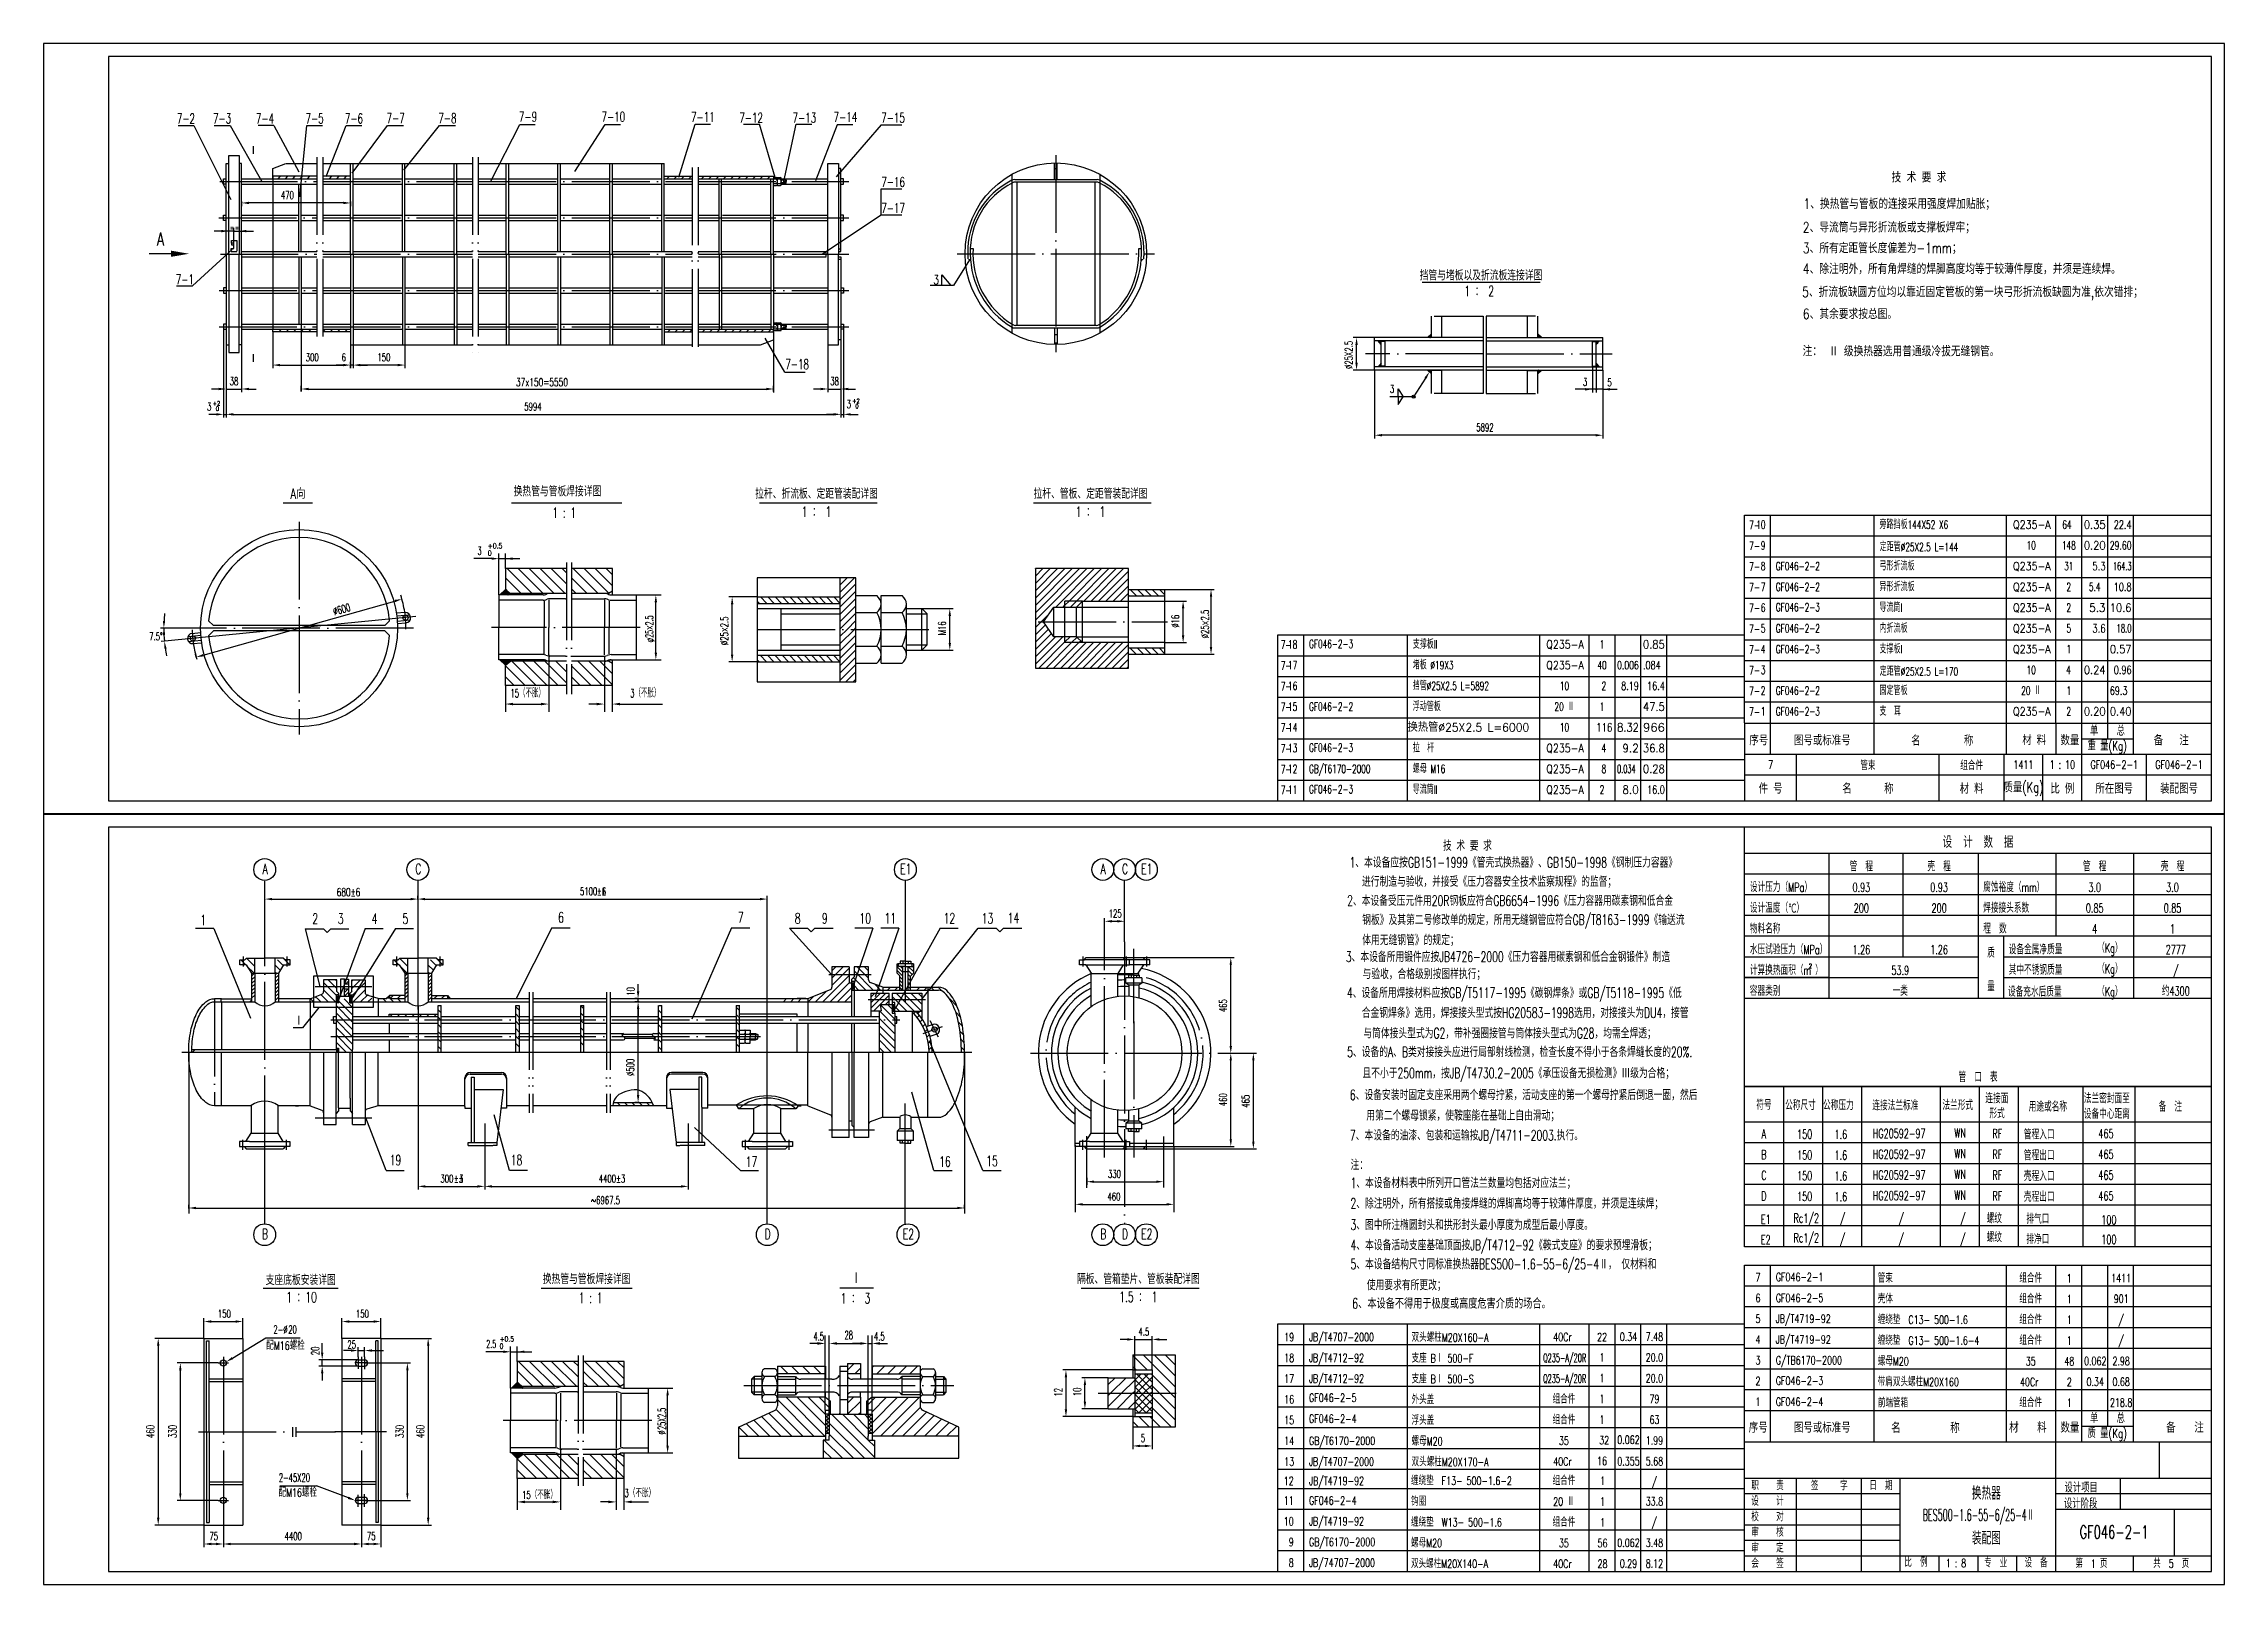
# Model space of a CAD drawing. Extents: x -843 to 1784, y -26 to 1322.
# Drawn here: x 6 to 847, y 719 to 1314 of the extents above; entities that cross this region are included whole.
import ezdxf
from ezdxf.enums import TextEntityAlignment as Align

# ---------------------------------------------------------------- set-up
doc = ezdxf.new("R2010")
doc.units = 0
doc.header["$MEASUREMENT"] = 0
doc.linetypes.add('DASHDOT-M', pattern=[36, 30, -3, 0, -3])
doc.linetypes.add('DIVIDE-M', pattern=[39, 30, -3, 0, -3, 0, -3])
doc.layers.get('0').update_dxf_attribs({"linetype": 'CONTINUOUS'})
for name, color, linetype in [('1', 3, 'CONTINUOUS'), ('CC', 3, 'CONTINUOUS'), ('CDR_DWG1', 4, 'CONTINUOUS'), ('CDR_DWG2', 2, 'CONTINUOUS'), ('CDR_DWG3', 1, 'DASHDOT-M'), ('CDR_DWG4', 3, 'DIVIDE-M')]:
    doc.layers.add(name, color=color, linetype=linetype)
doc.styles.add('HZ', font='romans', dxfattribs={"width": 0.7, "bigfont": 'hz'})

msp = doc.modelspace()

# ---------------------------------------------------------------- texts
at = {"style": 'HZ'}
for s, height, width, p in [('           技 术 要 求', 4, 0.75, (694.41, 1260.05)), ('470', 3, 0.65, (97.88, 1253.64)), ('1、换热管与管板的连接采用强度焊加贴胀；', 4, 0.75, (685.1, 1249.83)), ('2、导流筒与异形折流板或支撑板焊牢；', 4, 0.75, (684.85, 1240.75)), ('"', 3, 0.65, (78.33, 1239.92)), ('"', 3, 0.65, (80.33, 1239.92)), ('3、所有定距管长度偏差为-1mm；', 4, 0.75, (684.85, 1232.75)), ('4、除注明外，所有角焊缝的焊脚高度均等于较薄件厚度，并须是连续焊。', 4, 0.75, (684.85, 1224.75)), ('5、折流板缺圆方位均以靠近固定管板的第一块弓形折流板缺圆为准,依次错排；', 4, 0.75, (684.58, 1215.85)), ('6、其余要求按总图。', 4, 0.75, (684.85, 1207.35)), ('注：', 4, 0.75, (684.71, 1193.05)), ('Ⅱ 级换热器选用普通级冷拔无缝钢管。', 4, 0.75, (694.84, 1193)), ('300', 3, 0.65, (107.47, 1191.13)), ('6', 3, 0.65, (121.29, 1191.1)), ('150', 3, 0.65, (135.09, 1191.13)), ('38', 3, 0.65, (78.12, 1181.9)), ('37x150=5550', 3, 0.7, (188.54, 1181.52)), ('38', 3, 0.65, (309.73, 1181.9)), ('3', 3, 0.65, (525.56, 1178.94)), ('3', 3, 0.65, (600, 1181.63)), ('5', 3, 0.65, (609.46, 1181.47)), ('3', 3, 0.7, (69.35, 1172.12)), ('+2', 1.7, 0.7, (71.61, 1174.01)), ('0', 1.7, 0.7, (72.78, 1171.97)), ('5994', 3, 0.65, (191.73, 1172.13)), ('3', 3, 0.7, (315.99, 1173.06)), ('+2', 1.7, 0.7, (318.25, 1174.96)), ('0', 1.7, 0.7, (319.42, 1172.92)), ('5892', 3, 0.65, (558.87, 1164.07)), ('7-', 3.2, 0.65, (664.16, 1126.33)), ('旁路挡板144X52 X6 ', 3.2, 0.65, (714.37, 1126.49)), ('3', 3, 0.6, (173.73, 1116.49)), ('+0.5', 2, 0.7, (177.69, 1118.92)), ('7-', 3.2, 0.65, (664.16, 1118.33)), ('定距管%%C25X2.5 L=144', 3.2, 0.65, (714.43, 1117.87)), ('0', 2, 0.7, (177.69, 1116.14)), ('7-', 3.2, 0.65, (664.16, 1110.33)), ('GF046-2-2', 3.2, 0.65, (674.37, 1110.49)), ('弓形折流板', 3.2, 0.65, (714.37, 1110.49)), ('7-', 3.2, 0.65, (664.16, 1102.33)), ('GF046-2-2', 3.2, 0.65, (674.37, 1102.49)), ('异形折流板', 3.2, 0.65, (714.37, 1102.49)), ('7-', 3.2, 0.65, (664.16, 1094.33)), ('GF046-2-3', 3.2, 0.65, (674.37, 1094.67)), ('导流筒I', 3.2, 0.65, (714.37, 1094.49)), ('7.5%%d%%d', 3, 0.65, (47.08, 1083.5)), ('7-', 3.2, 0.65, (664.16, 1086.33)), ('GF046-2-2', 3.2, 0.65, (674.37, 1086.49)), ('内折流板', 3.2, 0.65, (714.37, 1086.49)), ('7-', 3.2, 0.65, (483.47, 1080.18)), ('GF046-2-3', 3.2, 0.65, (494.37, 1080.49)), ('支撑板II', 3.2, 0.65, (534.37, 1080.32)), ('7-', 3.2, 0.65, (664.16, 1078.33)), ('GF046-2-3', 3.2, 0.65, (674.37, 1078.49)), ('支撑板I', 3.2, 0.65, (714.37, 1078.49)), ('7-', 3.2, 0.65, (483.47, 1072.18)), ('堵板 %%C19X3 ', 3.2, 0.65, (534.37, 1072.32)), ('7-', 3.2, 0.65, (664.16, 1070.33)), ('定距管%%C25X2.5 L=170', 3.2, 0.65, (714.43, 1069.87)), ('15（不胀）', 3.2, 0.6, (186.43, 1061.51)), ('3（不胀）', 3.2, 0.6, (232.6, 1061.51)), ('7-', 3.2, 0.65, (483.47, 1064.18)), ('挡管%%C25X2.5 L=5892', 3.2, 0.65, (534.37, 1064.32)), ('浮动管板', 3.2, 0.65, (534.37, 1056.32)), ('7-', 3.2, 0.65, (664.16, 1062.33)), ('GF046-2-2', 3.2, 0.65, (674.37, 1062.49)), ('固定管板', 3.2, 0.65, (714.37, 1062.49)), ('7-', 3.2, 0.65, (483.47, 1056.18)), ('7-', 3.2, 0.65, (483.47, 1048.18)), ('GF046-2-2', 3.2, 0.65, (494.37, 1056.32)), ('7-', 3.2, 0.65, (664.16, 1054.33)), ('GF046-2-3', 3.2, 0.65, (674.37, 1054.49)), ('支  耳', 3.2, 0.65, (714.37, 1054.49)), ('7-', 3.2, 0.65, (483.47, 1040.18)), ('GF046-2-3', 3.2, 0.65, (494.37, 1040.49)), ('拉  杆', 3.2, 0.65, (534.37, 1040.32)), ('序号', 3.5, 0.8, (664.17, 1043.05)), ('图号或标准号', 3.5, 0.8, (681.4, 1043.07)), ('名        称', 3.5, 0.8, (726.57, 1042.95)), ('材 料', 3.5, 0.8, (769.44, 1043.12)), ('数量', 3.5, 0.8, (784.16, 1043.07)), ('重 量(Kg)', 3.5, 0.7, (794.62, 1041.05)), ('单', 3.5, 0.7, (795.55, 1046.82)), ('总', 3.5, 0.7, (805.82, 1046.77)), ('备   注', 3.5, 0.8, (820.12, 1043.07)), ('7-', 3.2, 0.65, (483.47, 1032.18)), ('GB/T6170-2000', 3.2, 0.65, (494.37, 1032.32)), ('螺母 M16 ', 3.2, 0.65, (534.37, 1032.32)), ('7-', 3.2, 0.65, (483.47, 1024.14)), ('GF046-2-3', 3.2, 0.65, (494.37, 1024.49)), ('导流筒II', 3.2, 0.65, (534.37, 1024.32)), ('          技 术 要 求', 4, 0.65, (526.65, 1002.35)), ('1、本设备应按GB151-1999《管壳式换热器》、GB150-1998《钢制压力容器》', 4, 0.65, (509.99, 995.87)), ('  进行制造与验收，并接受《压力容器安全技术监察规程》的监督；', 4, 0.65, (511.23, 988.48)), ('5100', 3, 0.65, (213.21, 985.22)), ('%%p%%p', 3, 0.65, (219.71, 985.22)), ('6', 3, 0.65, (221.66, 985.22)), ('2、本设备受压元件用20R钢板应符合GB6654-1996《压力容器用碳素钢和低合金', 4, 0.65, (509.07, 981.11)), ('设计压力（MPa）', 3.5, 0.65, (664.37, 986.49)), ('腐蚀裕度（mm）', 3.5, 0.65, (754.37, 986.49)), ('125', 3, 0.65, (417.11, 976.67)), ('钢板》及其第二号修改单的规定，所用无缝钢管应符合GB/T8163-1999《输送流', 4, 0.65, (514.91, 973.74)), ('设计温度（℃）', 3.5, 0.65, (664.37, 978.49)), ('焊接接头系数', 3.5, 0.65, (754.37, 978.49)), ('体用无缝钢管》的规定；', 4, 0.65, (514.91, 965.94)), ('物料名称', 3.5, 0.65, (664.37, 970.49)), ('程  数', 3.5, 0.65, (754.37, 970.49)), ('3、本设备所用锻件应按JB4726-2000《压力容器用碳素钢和低合金钢锻件》制造', 4, 0.65, (508.57, 959.47)), ('水压试验压力（MPa）', 3.5, 0.65, (664.37, 962.49)), ('设备金属净质量', 3.5, 0.65, (764.19, 962.46)), ('（Kg）', 3.5, 0.65, (798.31, 963.07)), ('（Kg）', 3.5, 0.65, (798.31, 955.07)), ('4、设备所用焊接材料应按GB/T5117-1995《碳钢焊条》或GB/T5118-1995《低', 4, 0.65, (508.99, 945.59)), ('与验收，合格级别按图样执行；', 4, 0.65, (515, 952.85)), ('容器类别', 3.5, 0.65, (664.37, 946.49)), ('其中不锈钢质量', 3.5, 0.65, (764.19, 954.6)), ('合金钢焊条》选用，焊接接头型式按HG20583-1998选用，对接接头为DU4，接管', 4, 0.65, (514.72, 937.9)), ('设备充水后质量', 3.5, 0.65, (763.91, 946.15)), ('（Kg）', 3.5, 0.65, (798.31, 946.3)), ('与筒体接头型式为G2，带补强圈接管与筒体接头型式为G28，均需全焊透；', 4, 0.65, (515.33, 930.03)), ('5、设备的A、B类对接接头应进行局部射线检测，检查长度不得小于各条焊缝长度的20%.', 4, 0.65, (509.07, 922.8)), ('且不小于250mm，按JB/T4730.2-2005《承压设备无损检测》Ⅲ级为合格；', 4, 0.65, (514.98, 914.65)), ('6、设备安装时固定支座采用两个螺母拧紧，活动支座的第一个螺母拧紧后倒退一圈，然后', 4, 0.65, (510.13, 906.22)), ('连接面', 3.5, 0.65, (755.2, 905.05)), ('法兰密封面至', 3.5, 0.65, (793.17, 905.05)), ('  用第二个螺母锁紧，使鞍座能在基础上自由滑动；', 4, 0.65, (512.92, 898.32)), ('符号', 3.5, 0.65, (666.86, 902.52)), ('公称尺寸', 3.5, 0.65, (678, 902.42)), ('公称压力', 3.5, 0.65, (692.61, 902.42)), ('连接法兰标准', 3.5, 0.65, (711.63, 902.31)), ('法兰形式', 3.5, 0.65, (738.63, 902.42)), (' 形式', 3.5, 0.65, (755.2, 899.23)), ('用途或名称', 3.5, 0.65, (771.9, 901.83)), ('设备中心距离', 3.5, 0.65, (793.17, 899.05)), ('备  注', 3.5, 0.65, (821.99, 901.83)), ('7、本设备的油漆、包装和运输按JB/T4711-2003.执行。', 4, 0.65, (510.15, 890.66)), ('WN', 3.5, 0.65, (743.23, 891.82)), ('RF', 3.5, 0.65, (757.9, 891.53)), ('管程入口', 3.5, 0.65, (770.05, 891.07)), ('465', 3.5, 0.65, (798.78, 891.53)), ('注：', 4, 0.65, (510.38, 879.26)), ('WN', 3.5, 0.65, (743.23, 883.82)), ('RF', 3.5, 0.65, (757.9, 883.53)), ('管程出口', 3.5, 0.65, (770.05, 883.07)), ('465', 3.5, 0.65, (798.78, 883.53)), ('300', 3, 0.65, (159.4, 874.44)), ('%%p%%p', 3, 0.65, (164.6, 874.44)), ('3', 3, 0.65, (166.55, 874.44)), ('4400%%p3', 3, 0.65, (220.47, 874.44)), ('330', 3, 0.65, (416.83, 876.25)), ('1、本设备材料表中所列开口管法兰数量均包括对应法兰；', 4, 0.65, (510.37, 872.3)), ('WN', 3.5, 0.65, (743.23, 875.82)), ('RF', 3.5, 0.65, (757.9, 875.53)), ('壳程入口', 3.5, 0.65, (770.05, 875.07)), ('465', 3.5, 0.65, (798.78, 875.53)), ('~6967.5', 3, 0.65, (217.45, 866.11)), ('460', 3, 0.65, (416.63, 867.52)), ('2、除注明外，所有搭接或角接焊缝的焊脚高均等于较薄件厚度，并须是连续焊；', 4, 0.65, (510.37, 864.39)), ('WN', 3.5, 0.65, (743.23, 867.82)), ('RF', 3.5, 0.65, (757.9, 867.53)), ('壳程出口', 3.5, 0.65, (770.05, 867.07)), ('465', 3.5, 0.65, (798.78, 867.53)), ('3、图中所注椭圆封头和拱形封头最小厚度为成型后最小厚度。', 4, 0.65, (510.37, 856.15)), ('E1', 3.5, 0.65, (668.6, 858.46)), ('Rc1/2', 3.5, 0.65, (681.21, 858.93)), ('/', 3.5, 0.65, (699.05, 858.78)), ('/', 3.5, 0.65, (721.67, 858.78)), ('/', 3.5, 0.65, (745.43, 858.78)), ('螺纹', 3.5, 0.65, (755.68, 858.77)), ('排气口', 3.5, 0.65, (770.99, 858.58)), ('100', 3.5, 0.65, (799.9, 858.28)), ('4、本设备活动支座基础顶面按JB/T4712-92《鞍式支座》的要求预埋滑板；', 4, 0.65, (510.38, 848.34)), ('E2', 3.5, 0.65, (668.6, 850.61)), ('Rc1/2', 3.5, 0.65, (681.21, 851.34)), ('/', 3.5, 0.65, (699.05, 850.94)), ('/', 3.5, 0.65, (721.67, 850.94)), ('/', 3.5, 0.65, (745.43, 850.94)), ('螺纹', 3.5, 0.65, (755.68, 851.47)), ('排净口', 3.5, 0.65, (770.99, 850.73)), ('100', 3.5, 0.65, (799.9, 850.72)), ('5、本设备结构尺寸同标准换热器BES500-1.6-55-6/25-4Ⅱ， 仅材料和', 4, 0.65, (510.38, 840.99)), ('使用要求有所更改；', 4, 0.65, (516.65, 832.91)), ('GF046-2-1', 3.2, 0.7, (674.37, 836.39)), ('管束', 3.2, 0.7, (713.71, 835.91)), ('150', 3, 0.65, (73.58, 822.33)), ('150', 3, 0.65, (126.82, 822.33)), ('6、本设备不得用于极度或高度危害介质的场合。', 4, 0.68, (511, 825.82)), ('GF046-2-5', 3.2, 0.7, (674.37, 828.3)), ('壳体', 3.2, 0.7, (713.71, 827.91)), ('2-', 3.2, 0.6, (94.98, 816.16)), ('%%c', 3.2, 0.6, (98.82, 816.16)), ('20', 3.2, 0.6, (100.74, 816.16)), ('4.5', 3.2, 0.6, (303.23, 813.53)), ('28', 3.2, 0.6, (315.24, 813.99)), ('4.5', 3.2, 0.6, (326.61, 813.53)), ('4.5', 3, 0.65, (428.58, 815.43)), ('JB/T4707-2000', 3.2, 0.7, (494.37, 813.23)), ('双头螺柱M20X160-A', 3.2, 0.7, (533.92, 813.06)), ('JB/T4719-92', 3.2, 0.7, (674.37, 820.3)), ('JB/T4719-92', 3.2, 0.7, (674.37, 812.3)), ('缠绕垫  C13- 500-1.6', 3.2, 0.7, (713.71, 819.91)), ('配M16螺栓', 3.2, 0.7, (92.21, 809.96)), ('25', 3, 0.65, (123.51, 810.46)), ('2.5', 3, 0.6, (177.07, 810.67)), ('0', 2, 0.7, (182.23, 810.32)), ('+0.5', 2, 0.7, (182.23, 813.11)), ('JB/T4712-92', 3.2, 0.7, (494.37, 805.23)), ('支座 BⅠ 500-F', 3.2, 0.7, (533.92, 805.06)), ('G/TB6170-2000', 3.2, 0.7, (674.37, 804.3)), ('缠绕垫  G13- 500-1.6-4', 3.2, 0.7, (713.71, 811.91)), ('螺母M20', 3.2, 0.7, (713.71, 803.91)), ('JB/T4712-92', 3.2, 0.7, (494.37, 797.23)), ('支座 BⅠ 500-S', 3.2, 0.7, (533.92, 797.06)), ('GF046-2-3', 3.2, 0.7, (674.37, 796.39)), ('带肩双头螺柱M20X160', 3.2, 0.7, (713.71, 795.91)), ('GF046-2-5', 3.2, 0.7, (494.37, 789.84)), ('外头盖', 3.2, 0.7, (533.92, 789.06)), ('GF046-2-4', 3.2, 0.7, (674.37, 788.3)), ('前端管箱', 3.2, 0.7, (713.76, 787.82)), ('GF046-2-4', 3.2, 0.7, (494.37, 781.75)), ('浮头盖', 3.2, 0.7, (533.92, 781.06)), ('序号', 4, 0.8, (663.93, 777.97)), ('图号或标准号', 4, 0.7, (681.39, 777.98)), ('名        称', 4, 0.8, (718.86, 777.87)), ('材   料', 4, 0.8, (764.34, 778.03)), ('数量', 4, 0.8, (784.13, 777.99)), ('单', 3.5, 0.7, (795.55, 781.74)), ('总', 3.5, 0.7, (805.81, 781.69)), ('备   注', 4, 0.8, (824.94, 777.99)), ('5', 3, 0.65, (429.5, 774.36)), ('GB/T6170-2000', 3.2, 0.7, (494.37, 773.23)), ('螺母M20', 3.2, 0.7, (533.92, 773.06)), ('质 量(Kg)', 3.5, 0.7, (794.61, 775.96)), ('JB/T4707-2000', 3.2, 0.7, (494.37, 765.23)), ('双头螺柱M20X170-A', 3.2, 0.7, (533.92, 765.06)), ('2-45X20', 3.2, 0.6, (97.1, 759.03)), ('JB/T4719-92', 3.2, 0.7, (494.38, 757.78)), ('缠绕垫  F13- 500-1.6-2', 3.2, 0.7, (533.71, 757.82)), ('职    责', 3.2, 0.7, (664.93, 755.87)), ('签     字', 3.2, 0.7, (687.94, 755.82)), ('日  期', 3.2, 0.7, (710.49, 755.91)), ('设计项目', 3.8, 0.65, (785.72, 754.94)), ('配M16螺栓', 3.2, 0.7, (96.95, 753.28)), ('15（不胀）', 3, 0.65, (190.87, 752.49)), ('3（不胀）', 3, 0.65, (230.4, 753.17)), ('GF046-2-4', 3.2, 0.7, (494.37, 750.21)), ('钩圈', 3.2, 0.7, (533.71, 749.82)), ('设    计', 3.2, 0.7, (664.93, 749.87)), ('设计阶段', 3.8, 0.65, (785.51, 748.78)), ('JB/T4719-92', 3.2, 0.7, (494.37, 742.21)), ('缠绕垫  W13- 500-1.6', 3.2, 0.7, (533.71, 741.82)), ('校    对', 3.2, 0.7, (664.93, 743.87)), ('审    核', 3.2, 0.7, (664.93, 737.87)), ('GF046-2-1', 5, 0.65, (791.53, 737.16)), ('75', 3, 0.65, (70.32, 736.56)), ('4400', 3, 0.65, (99.3, 736.56)), ('75', 3, 0.65, (131.05, 736.56)), ('GB/T6170-2000', 3.2, 0.7, (494.37, 734.21)), ('螺母M20', 3.2, 0.7, (533.71, 733.82)), ('审    定', 3.2, 0.7, (664.93, 731.87)), ('JB/74707-2000', 3.2, 0.7, (494.37, 726.21)), ('双头螺柱M20X140-A', 3.2, 0.7, (533.71, 725.82)), ('会    签', 3.2, 0.7, (664.93, 725.87)), ('比  例', 3.2, 0.7, (723.96, 726.29)), ('1 : 8', 3.2, 0.7, (739.92, 726.11)), ('专  业', 3.2, 0.7, (754.73, 726.09)), ('设  备', 3.2, 0.7, (770.31, 726.08)), ('第  1 页', 3.2, 0.7, (789.91, 725.88)), ('共  5  页', 3.2, 0.7, (819.91, 725.88))]:
    msp.add_text(s, height=height, dxfattribs=dict(at, width=width)).set_placement(p)
for s, height, width, p in [('3', 3.5, 0.7, (350.57, 1220.75)), ('7-18', 3.8, 0.65, (296.98, 1188.04)), ('64 ', 3.2, 0.65, (787.37, 1126.49)), ('10', 3.2, 0.65, (772.87, 1118.49)), ('148', 3.2, 0.65, (787.37, 1118.49)), ('31', 3.2, 0.65, (787.37, 1110.49)), ('2', 3.2, 0.65, (787.37, 1102.49)), ('5.4', 3.2, 0.65, (797.37, 1102.49)), ('2', 3.2, 0.65, (787.37, 1094.49)), ('5', 3.2, 0.65, (787.37, 1086.49)), ('1', 3.2, 0.65, (607.37, 1080.32)), ('1', 3.2, 0.65, (787.37, 1078.49)), ('40', 3.2, 0.65, (607.37, 1072.32)), ('10', 3.2, 0.65, (772.87, 1070.49)), ('  4', 3.2, 0.65, (785.83, 1070.49)), ('10', 3.2, 0.65, (592.87, 1064.32)), (' 2', 3.2, 0.65, (607.37, 1064.32)), ('20 Ⅱ', 3.2, 0.65, (772.87, 1062.49)), ('1', 3.2, 0.65, (787.37, 1062.49)), ('20 Ⅱ', 3.2, 0.65, (592.87, 1056.32)), ('10', 3.2, 0.65, (592.87, 1048.32)), ('1', 3.2, 0.65, (607.37, 1056.32)), ('2', 3.2, 0.65, (787.37, 1054.49)), (' 4', 3.2, 0.65, (607.37, 1040.32)), (' 8', 3.2, 0.65, (607.37, 1032.32)), ('2', 3.2, 0.65, (607.37, 1024.32)), ('设  计  数  据', 4.5, 0.68, (752.37, 1003.49)), ('管  程', 3.5, 0.65, (707.37, 994.49)), ('壳  程', 3.5, 0.65, (737.37, 994.49)), ('管  程', 3.5, 0.65, (797.37, 994.49)), ('壳  程', 3.5, 0.65, (827.37, 994.49)), ('680%%P6 ', 3.2, 0.65, (124.67, 984.79)), ('0.93', 3.5, 0.65, (707.37, 986.49)), ('0.93', 3.5, 0.65, (737.37, 986.49)), ('3.0', 3.5, 0.65, (797.37, 986.49)), ('3.0', 3.5, 0.65, (827.37, 986.49)), ('200', 3.5, 0.65, (707.37, 978.49)), ('200', 3.5, 0.65, (737.37, 978.49)), ('0.85', 3.5, 0.65, (797.37, 978.49)), ('0.85', 3.5, 0.65, (827.37, 978.49)), ('4', 3.5, 0.65, (797.37, 970.49)), ('1', 3.5, 0.65, (827.37, 970.49)), ('2777', 3.5, 0.65, (828.63, 962.49)), ('53.9', 3.5, 0.65, (722.37, 954.49)), ('一类', 3.5, 0.65, (722.37, 946.49)), ('约4300', 3.5, 0.65, (828.63, 946.49)), ('/', 3.5, 0.65, (828.63, 954.49)), ('管  口  表', 3.5, 0.65, (752.37, 913.25)), ('A', 3.5, 0.65, (669.8, 891.46)), ('150', 3.5, 0.65, (685.53, 891.32)), ('1.6', 3.5, 0.65, (699.45, 891.23)), ('HG20592-97', 3.5, 0.65, (721.95, 891.6)), ('B', 3.5, 0.65, (669.8, 883.46)), ('150', 3.5, 0.65, (685.53, 883.32)), ('1.6', 3.5, 0.65, (699.45, 883.23)), ('HG20592-97', 3.5, 0.65, (721.95, 883.6)), ('C', 3.5, 0.65, (669.8, 875.46)), ('150', 3.5, 0.65, (685.53, 875.32)), ('1.6', 3.5, 0.65, (699.45, 875.23)), ('HG20592-97', 3.5, 0.65, (721.95, 875.6)), ('D', 3.5, 0.65, (669.8, 867.46)), ('150', 3.5, 0.65, (685.53, 867.32)), ('1.6', 3.5, 0.65, (699.45, 867.23)), ('HG20592-97', 3.5, 0.65, (721.95, 867.6)), ('组合件', 3.2, 0.7, (772.68, 835.91)), ('1', 3.2, 0.7, (787.57, 835.91)), ('1411', 3.2, 0.7, (807.57, 836)), ('组合件', 3.2, 0.7, (772.68, 827.91)), ('1', 3.2, 0.7, (787.57, 827.91)), ('901', 3.2, 0.7, (807.57, 828)), ('40Cr ', 3.2, 0.7, (592.87, 813.27)), ('22', 3.2, 0.7, (607.37, 813.21)), ('0.34', 3.2, 0.7, (617.57, 813.36)), ('7.48', 3.2, 0.7, (627.57, 813.36)), ('组合件', 3.2, 0.7, (772.68, 819.91)), ('1', 3.2, 0.7, (787.57, 819.91)), ('/', 3.2, 0.7, (807.57, 820)), ('/', 3.2, 0.7, (807.57, 812)), ('1', 3.2, 0.7, (607.37, 805.42)), ('20.0', 3.2, 0.7, (627.57, 805.36)), ('组合件', 3.2, 0.7, (772.68, 811.91)), ('1', 3.2, 0.7, (787.57, 811.91)), ('1', 3.2, 0.7, (607.37, 797.42)), ('20.0', 3.2, 0.7, (627.57, 797.36)), ('40Cr ', 3.2, 0.7, (772.87, 795.91)), ('35', 3.2, 0.7, (772.68, 803.91)), ('48', 3.2, 0.7, (787.57, 803.91)), ('2', 3.2, 0.7, (787.57, 795.91)), ('0.062', 3.2, 0.7, (797.57, 804)), ('0.34', 3.2, 0.7, (797.57, 796)), ('2.98', 3.2, 0.7, (807.57, 804)), ('0.68', 3.2, 0.7, (807.57, 796)), ('组合件', 3.2, 0.7, (592.69, 789.27)), ('1', 3.2, 0.7, (607.37, 789.42)), ('79', 3.2, 0.7, (627.57, 789.36)), ('组合件', 3.2, 0.7, (772.68, 787.91)), ('1', 3.2, 0.7, (787.57, 787.91)), ('218.8', 3.2, 0.7, (807.57, 788)), ('组合件', 3.2, 0.7, (592.69, 781.27)), ('1', 3.2, 0.7, (607.37, 781.42)), ('63', 3.2, 0.7, (627.57, 781.36)), ('35', 3.2, 0.7, (592.69, 773.27)), ('32', 3.2, 0.7, (608.21, 773.49)), ('0.062', 3.2, 0.7, (617.57, 773.64)), ('1.99', 3.2, 0.7, (627.57, 773.36)), ('40Cr ', 3.2, 0.7, (592.87, 765.27)), ('16', 3.2, 0.7, (607.37, 765.49)), ('0.355', 3.2, 0.7, (617.57, 765.36)), ('5.68', 3.2, 0.7, (627.57, 765.36)), ('组合件', 3.2, 0.7, (592.69, 757.82)), ('1', 3.2, 0.7, (607.57, 757.82)), ('/', 3.2, 0.7, (627.57, 757.36)), ('20 Ⅱ', 3.2, 0.7, (592.68, 749.82)), ('1', 3.2, 0.7, (607.57, 749.82)), ('33.8', 3.2, 0.7, (627.57, 749.91)), ('组合件', 3.2, 0.7, (592.68, 741.82)), ('1', 3.2, 0.7, (607.57, 741.82)), ('/', 3.2, 0.7, (627.57, 741.91)), ('35', 3.2, 0.7, (592.68, 733.82)), ('56', 3.2, 0.7, (607.57, 733.82)), ('0.062', 3.2, 0.7, (617.57, 733.91)), ('3.48', 3.2, 0.7, (627.57, 733.91)), ('40Cr ', 3.2, 0.7, (592.87, 725.82)), ('28', 3.2, 0.7, (607.57, 725.82)), ('0.29', 3.2, 0.7, (617.57, 725.91)), ('8.12', 3.2, 0.7, (627.57, 725.91))]:
    msp.add_text(s, height=height, dxfattribs=dict(at, width=width)).set_placement(p, align=Align.CENTER)
for s, rotation, width, p in [('%%c25X2.5', 90, 0.65, (511.2, 1188.1)), ('%%c600', 16, 0.65, (118.52, 1093.08)), ('%%c25×2.5', 90, 0.65, (455.72, 1084.26)), ('φ25×2.5', 90, 0.6, (241.43, 1082.74)), ('%%c25×2.5', 90, 0.65, (270.4, 1081.64)), ('M16', 90, 0.65, (354.34, 1085.45)), ('%%c16', 90, 0.65, (444.31, 1088.34)), ('10', 90, 0.65, (234.25, 946.46)), ('465', 90, 0.65, (462.7, 940.13)), ('%%c500', 90, 0.65, (234.14, 915.49)), ('460', 90, 0.65, (462.7, 903.87)), ('465', 90, 0.65, (471.4, 903.25)), ('20', 90, 0.65, (112.61, 807.85)), ('12', 90, 0.65, (399.13, 791.87)), ('10', 90, 0.65, (406.45, 792.04)), ('25X2.5', 90, 0.6, (246.28, 779.07)), ('460', 90, 0.65, (49.07, 775.92)), ('330', 90, 0.65, (57.59, 775.92)), ('330', 90, 0.65, (145.16, 775.92)), ('460', 90, 0.65, (153.18, 775.92)), ('%%c', 90, 0.6, (246.28, 777.27))]:
    msp.add_text(s, height=3, rotation=rotation, dxfattribs=dict(at, width=width)).set_placement(p)
for s, width, p in [('10', 0.65, (670.38, 1126.49)), ('9', 0.65, (670.38, 1118.49)), ('8', 0.65, (670.38, 1110.49)), ('7', 0.65, (670.38, 1102.49)), ('6', 0.65, (670.38, 1094.49)), ('5', 0.65, (670.38, 1086.49)), ('18', 0.65, (489.87, 1080.32)), ('4', 0.65, (670.38, 1078.49)), ('17', 0.65, (489.87, 1072.32)), ('3', 0.65, (670.38, 1070.49)), ('16', 0.65, (489.87, 1064.32)), ('2', 0.65, (670.38, 1062.49)), ('15', 0.65, (489.87, 1056.32)), ('14', 0.65, (489.87, 1048.32)), ('1', 0.65, (670.38, 1054.49)), ('13', 0.65, (489.87, 1040.32)), ('12', 0.65, (489.87, 1032.32)), ('11', 0.65, (489.87, 1024.32)), ('7', 0.7, (668.46, 836.3)), ('6', 0.7, (668.46, 828.3)), ('19', 0.7, (488.64, 813.23)), ('5', 0.7, (668.46, 820.3)), ('18', 0.7, (488.64, 805.23)), ('4', 0.7, (668.46, 812.3)), ('3', 0.7, (668.46, 804.3)), ('17', 0.7, (488.64, 797.23)), ('2', 0.7, (668.46, 796.3)), ('16', 0.7, (488.64, 789.23)), ('1', 0.7, (668.46, 788.3)), ('15', 0.7, (488.64, 781.23)), ('14', 0.7, (488.64, 773.23)), ('13', 0.7, (488.64, 765.23)), ('12', 0.7, (488.46, 757.78)), ('11', 0.7, (488.46, 750.21)), ('10', 0.7, (488.46, 742.21)), ('9', 0.7, (488.46, 734.21)), ('8', 0.7, (488.46, 726.21))]:
    msp.add_text(s, height=3.2, dxfattribs=dict(at, width=width)).set_placement(p, align=Align.RIGHT)
for s, width, p, p2 in [('Q235-A', 0.76125, (765.87, 1126.49), (780.37, 1126.49)), ('0.35', 0.822761, (793.17, 1126.49), (801.57, 1126.49)), (' 22.4', 0.619382, (803.17, 1126.49), (811.57, 1126.49)), ('0.20', 0.822761, (793.17, 1118.49), (801.57, 1118.49)), ('29.60', 0.633621, (803.17, 1118.49), (811.57, 1118.49)), ('Q235-A', 0.76125, (765.87, 1110.49), (780.37, 1110.49)), ('  5.3', 0.619382, (793.17, 1110.49), (801.57, 1110.49)), (' 164.3', 0.510417, (803.17, 1110.49), (811.57, 1110.49)), ('Q235-A', 0.76125, (765.87, 1102.49), (780.37, 1102.49)), (' 10.8', 0.62642, (803.17, 1102.49), (811.57, 1102.49)), ('Q235-A', 0.76125, (765.87, 1094.49), (780.37, 1094.49)), (' 5.3', 0.810662, (793.17, 1094.49), (801.57, 1094.49)), ('10.6', 0.822761, (803.17, 1094.49), (811.57, 1094.49)), ('Q235-A', 0.76125, (765.87, 1086.49), (780.37, 1086.49)), ('  3.6', 0.619382, (793.17, 1086.49), (801.57, 1086.49)), ('  18.0', 0.505734, (803.17, 1086.49), (811.57, 1086.49)), ('Q235-A', 0.76125, (585.87, 1080.32), (600.37, 1080.32)), ('0.85', 0.822761, (623.17, 1080.32), (631.57, 1080.32)), ('Q235-A', 0.76125, (765.87, 1078.49), (780.37, 1078.49)), ('0.57', 0.822761, (803.17, 1078.49), (811.57, 1078.49)), ('Q235-A', 0.76125, (585.87, 1072.32), (600.37, 1072.32)), ('0.006', 0.633621, (613.17, 1072.32), (621.57, 1072.32)), ('.084 ', 0.605769, (623.17, 1072.32), (631.57, 1072.32)), ('0.24', 0.810662, (793.17, 1070.49), (801.57, 1070.49)), (' 0.96', 0.62642, (803.17, 1070.49), (811.57, 1070.49)), (' 8.19', 0.633621, (613.17, 1064.32), (621.57, 1064.32)), (' 16.4', 0.619382, (623.17, 1064.32), (631.57, 1064.32)), ('69.3 ', 0.605769, (803.17, 1062.49), (811.57, 1062.49)), ('换热管%%C25X2.5 L=6000 ', 0.880029, (532.37, 1048.32), (581.37, 1048.32)), (' 116', 0.673077, (603.37, 1048.32), (611.37, 1048.32)), ('8.32', 0.822761, (613.17, 1048.32), (621.57, 1048.32)), ('47.5', 0.822761, (623.17, 1056.32), (631.57, 1056.32)), ('966', 0.967105, (623.17, 1048.32), (631.57, 1048.32)), ('Q235-A', 0.76125, (765.87, 1054.49), (780.37, 1054.49)), ('0.20', 0.822761, (793.17, 1054.49), (801.57, 1054.49)), ('0.40', 0.822761, (803.17, 1054.49), (811.57, 1054.49)), ('Q235-A', 0.76125, (585.87, 1040.32), (600.37, 1040.32)), (' 9.2', 0.810662, (613.17, 1040.32), (621.57, 1040.32)), ('36.8', 0.822761, (623.17, 1040.32), (631.57, 1040.32)), ('Q235-A', 0.76125, (585.87, 1032.32), (600.37, 1032.32)), ('0.034 ', 0.496622, (613.17, 1032.32), (621.57, 1032.32)), ('0.28', 0.822761, (623.17, 1032.32), (631.57, 1032.32)), ('Q235-A', 0.76125, (585.87, 1024.32), (600.37, 1024.32)), (' 8.0', 0.810662, (613.17, 1024.32), (621.57, 1024.32)), (' 16.0', 0.62642, (623.17, 1024.32), (631.57, 1024.32))]:
    msp.add_text(s, height=3.2, dxfattribs=dict(at, width=width)).set_placement(p, p2, align=Align.FIT)
for s, height, width, p in [('7', 3.2, 0.7, (672.39, 1035.57)), ('管束', 3.2, 0.7, (709.89, 1035.57)), ('组合件', 3.2, 0.7, (749.89, 1035.57)), ('1411', 3.2, 0.7, (769.89, 1035.57)), ('1 : 10', 3.2, 0.7, (784.89, 1035.57)), ('GF046-2-1', 3.2, 0.7, (804.89, 1035.57)), ('GF046-2-1', 3.2, 0.7, (829.89, 1035.57)), ('件 号', 4, 0.7, (672.39, 1026.57)), ('名      称', 4, 0.7, (709.89, 1026.57)), ('材 料', 4, 0.7, (749.89, 1026.57)), ('质量(Kg)', 4, 0.7, (769.89, 1026.57)), ('比 例', 4, 0.7, (784.89, 1026.57)), ('所在图号', 4, 0.7, (804.89, 1026.57)), ('装配图号', 4, 0.7, (829.89, 1026.57)), ('质', 3.5, 0.65, (757.37, 963.28)), ('量', 3.5, 0.65, (757.37, 950.28)), ('换热器', 5, 0.65, (755.6, 754.92)), ('BES500-1.6-55-6/25-4Ⅱ', 4.5, 0.5, (752.56, 745.97)), ('装配图', 5, 0.65, (755.6, 737.59))]:
    msp.add_text(s, height=height, dxfattribs=dict(at, width=width)).set_placement(p, align=Align.MIDDLE)
at = {"layer": 'CC', "style": 'HZ', "width": 0.58}
for p in [(592.96, 805.22), (592.96, 797.22)]:
    msp.add_text('Q235-A/20R', height=3.2, dxfattribs=at).set_placement(p, align=Align.CENTER)
at = {"layer": 'CDR_DWG1', "style": 'HZ', "width": 0.65}
for s, height, p in [('7-9', 3.8, (193.18, 1283.48)), ('7-10', 3.8, (226.09, 1283.48)), ('7-11', 3.8, (260.6, 1283.39)), ('7-12', 3.8, (279.24, 1283.1)), ('7-13', 3.8, (299.74, 1283.1)), ('7-14', 3.8, (315.6, 1283.39)), ('7-15', 3.8, (333.95, 1283.1)), ('7-2', 3.8, (61.26, 1282.81)), ('7-3', 3.8, (75.2, 1282.81)), ('7-4', 3.8, (91.77, 1282.81)), ('7-5', 3.8, (110.89, 1282.81)), ('7-6', 3.8, (126.07, 1282.81)), ('7-7', 3.8, (142.13, 1282.9)), ('7-8', 3.8, (162.1, 1282.9)), ('7-16', 3.8, (333.99, 1258.34)), ('7-17', 3.8, (333.99, 1248.29)), ('7-1', 3.8, (60.84, 1220.76)), ('1', 4, (67.97, 973.7)), ('2', 4, (111.12, 974.18)), ('3', 4, (120.93, 974.18)), ('4', 4, (134.03, 974.18)), ('5', 4, (145.88, 974.18)), ('6', 4, (205.88, 974.68)), ('7', 4, (275.25, 974.68)), ('8', 4, (297.17, 974.31)), ('9', 4, (307.61, 974.31)), ('10', 4, (323.21, 974.31)), ('11', 4, (332.9, 974.31)), ('12', 4, (355.68, 974.31)), ('13', 4, (370.37, 974.31)), ('14', 4, (380.42, 974.46)), ('19', 4, (142.08, 881.09)), ('18', 4, (188.75, 881.09)), ('17', 4, (279.39, 880.51)), ('16', 4, (353.97, 880.51)), ('15', 4, (372.13, 880.73))]:
    msp.add_text(s, height=height, dxfattribs=at).set_placement(p, align=Align.CENTER)
at = {"layer": 'CDR_DWG2', "style": 'HZ'}
for s, height, width, p in [('A', 5, 0.7, (50.07, 1235.72)), ('挡管与堵板以及折流板连接详图', 4, 0.65, (537.04, 1222.29)), ('A向', 4, 0.7, (101.55, 1138.06)), ('换热管与管板焊接详图', 4, 0.65, (187.63, 1138.99)), ('1 : 1', 4, 0.65, (202.61, 1130.74)), ('Ⅰ', 4, 0.65, (103.13, 934.87)), ('支座底板安装详图', 4, 0.65, (92.01, 834.9)), ('换热管与管板焊接详图', 4, 0.65, (198.88, 835.27)), ('I', 4, 0.65, (319.29, 835.72)), ('1 ：10', 4, 0.65, (99.92, 828.22)), ('1 : 1', 4, 0.65, (212.77, 827.97)), ('1 ： 3', 4, 0.65, (313.78, 827.82))]:
    msp.add_text(s, height=height, dxfattribs=dict(at, width=width)).set_placement(p)
at = {"layer": 'CDR_DWG2', "style": 'HZ', "width": 0.65}
for s, p in [('1 ： 2', (560.02, 1218.19)), ('拉杆、折流板、定距管装配详图', (304.44, 1140.29)), ('拉杆、管板、定距管装配详图', (410.11, 1140.29)), ('1 ： 1', (304.44, 1133.12)), ('1 ： 1', (410.11, 1133.12)), ('隔板、管箱垫片、管板装配详图', (428.54, 837.52)), ('1.5 ： 1', (428.54, 830.35))]:
    msp.add_text(s, height=4, dxfattribs=at).set_placement(p, align=Align.MIDDLE)
for s, p in [('A', (91.78, 993.36)), ('C', (150.87, 993.36)), ('E1', (338.86, 993.36)), ('A', (415.02, 993.36)), ('C', (423.41, 993.36)), ('E1', (431.8, 993.36)), ('B', (91.78, 852.57)), ('D', (285.63, 852.57)), ('E2', (339.88, 852.57)), ('B', (415.02, 852.57)), ('D', (423.41, 852.57)), ('E2', (431.8, 852.57))]:
    msp.add_text(s, height=4, dxfattribs=at).set_placement(p, align=Align.CENTER)

# ---------------------------------------------------------------- blocks, each defined once
blk = doc.blocks.new('*X100')
at = {"layer": '1', "color": 0, "linetype": 'Continuous'}
for p, q in [((-22617.77, -20726.81), (-22623.85, -20720.72)), ((-22613.52, -20726.81), (-22623.15, -20717.18)), ((-22609.28, -20726.81), (-22618.9, -20717.18)), ((-22605.04, -20726.81), (-22614.66, -20717.18)), ((-22600.8, -20726.81), (-22610.42, -20717.18)), ((-22600.33, -20723.03), (-22606.18, -20717.18)), ((-22600.33, -20718.79), (-22601.93, -20717.18)), ((-22592.31, -20726.81), (-22598.33, -20720.79)), ((-22588.07, -20726.81), (-22597.69, -20717.18)), ((-22583.94, -20726.69), (-22593.45, -20717.18)), ((-22582.58, -20723.8), (-22589.2, -20717.18)), ((-22582.58, -20719.56), (-22584.96, -20717.18)), ((-22622.59, -20726.23), (-22623.85, -20724.96)), ((-22596.55, -20726.81), (-22598.33, -20725.03)), ((-22616.26, -20762.25), (-22623.85, -20754.66)), ((-22612.02, -20762.25), (-22621.33, -20752.94)), ((-22607.78, -20762.25), (-22617.09, -20752.94)), ((-22607.13, -20758.66), (-22612.85, -20752.94)), ((-22607.13, -20754.42), (-22608.6, -20752.94)), ((-22600.33, -20761.21), (-22607.13, -20754.42)), ((-22600.33, -20756.97), (-22604.36, -20752.94)), ((-22590.8, -20762.25), (-22598.33, -20754.73)), ((-22586.56, -20762.25), (-22595.87, -20752.94)), ((-22585.65, -20758.92), (-22591.63, -20752.94)), ((-22585.65, -20754.68), (-22587.39, -20752.94)), ((-22582.58, -20757.74), (-22585.65, -20754.68)), ((-22620.5, -20762.25), (-22623.85, -20758.91)), ((-22603.53, -20762.25), (-22607.13, -20758.66)), ((-22595.05, -20762.25), (-22598.33, -20758.97)), ((-22582.58, -20761.99), (-22585.65, -20758.92))]:
    blk.add_line(p, q, dxfattribs=at)
blk = doc.blocks.new('*X18')
for p, q in [((218.61, 171.71), (217.45, 172.87)), ((221.44, 171.71), (220.24, 172.91)), ((224.27, 171.71), (223.07, 172.91)), ((227.1, 171.71), (225.9, 172.91)), ((229.92, 171.71), (228.72, 172.91))]:
    blk.add_line(p, q)
blk = doc.blocks.new('*X98')
at = {"layer": '1', "color": 0, "linetype": 'Continuous'}
for p, q in [((-22608.98, -21032.62), (-22618.6, -21023)), ((-22604.74, -21032.62), (-22614.36, -21023)), ((-22600.5, -21032.62), (-22610.12, -21023)), ((-22596.25, -21032.62), (-22605.88, -21023)), ((-22595.79, -21028.84), (-22601.63, -21023)), ((-22595.79, -21024.6), (-22597.39, -21023)), ((-22583.53, -21032.62), (-22593.15, -21023)), ((-22579.4, -21032.51), (-22588.91, -21023)), ((-22578.04, -21029.62), (-22584.66, -21023)), ((-22578.04, -21025.37), (-22580.42, -21023)), ((-22613.22, -21032.62), (-22619.31, -21026.54)), ((-22618.05, -21032.04), (-22619.31, -21030.78)), ((-22587.77, -21032.62), (-22593.79, -21026.6)), ((-22592.01, -21032.62), (-22593.79, -21030.84)), ((-22611.72, -21068.07), (-22619.31, -21060.48)), ((-22615.96, -21068.07), (-22619.31, -21064.72)), ((-22607.48, -21068.07), (-22616.79, -21058.75)), ((-22603.23, -21068.07), (-22612.55, -21058.75)), ((-22602.58, -21064.47), (-22608.31, -21058.75)), ((-22602.58, -21060.23), (-22604.06, -21058.75)), ((-22595.79, -21067.03), (-22602.58, -21060.23)), ((-22598.99, -21068.07), (-22602.58, -21064.47)), ((-22595.79, -21062.78), (-22599.82, -21058.75)), ((-22586.26, -21068.07), (-22593.79, -21060.54)), ((-22590.51, -21068.07), (-22593.79, -21064.78)), ((-22582.02, -21068.07), (-22591.33, -21058.76)), ((-22581.11, -21064.73), (-22587.09, -21058.76)), ((-22581.11, -21060.49), (-22582.85, -21058.76)), ((-22578.04, -21063.56), (-22581.11, -21060.49)), ((-22578.04, -21067.8), (-22581.11, -21064.73))]:
    blk.add_line(p, q, dxfattribs=at)
blk = doc.blocks.new('*X97')
at = {"layer": '1', "color": 0, "linetype": 'Continuous'}
for p, q in [((-22621.42, -21058.18), (-22621.46, -21058.23)), ((-22620.99, -21058.18), (-22621.24, -21058.43)), ((-22621.16, -21058.18), (-22619.15, -21060.19)), ((-22620.57, -21058.18), (-22621.03, -21058.64)), ((-22620.15, -21058.18), (-22620.81, -21058.85)), ((-22620.73, -21058.18), (-22618.91, -21060)), ((-22619.72, -21058.18), (-22620.59, -21059.06)), ((-22619.3, -21058.18), (-22620.38, -21059.26)), ((-22620.31, -21058.18), (-22618.67, -21059.82)), ((-22618.87, -21058.18), (-22620.16, -21059.47)), ((-22618.45, -21058.18), (-22619.94, -21059.68)), ((-22619.88, -21058.18), (-22618.44, -21059.63)), ((-22618.02, -21058.18), (-22619.72, -21059.89)), ((-22617.6, -21058.18), (-22619.51, -21060.09)), ((-22619.46, -21058.18), (-22618.2, -21059.45)), ((-22617.31, -21058.32), (-22619.28, -21060.29)), ((-22619.04, -21058.18), (-22617.96, -21059.26)), ((-22618.61, -21058.18), (-22617.72, -21059.08)), ((-22618.19, -21058.18), (-22617.48, -21058.89)), ((-22617.76, -21058.18), (-22617.31, -21058.64)), ((-22617.34, -21058.18), (-22617.31, -21058.21)), ((-22617.31, -21058.74), (-22617.39, -21058.82))]:
    blk.add_line(p, q, dxfattribs=at)
blk = doc.blocks.new('*X96')
at = {"layer": '1', "color": 0, "linetype": 'Continuous'}
for p, q in [((-22621.42, -21033.19), (-22621.46, -21033.14)), ((-22620.99, -21033.19), (-22621.24, -21032.94)), ((-22621.16, -21033.19), (-22619.15, -21031.18)), ((-22620.57, -21033.19), (-22621.03, -21032.73)), ((-22620.15, -21033.19), (-22620.81, -21032.52)), ((-22620.73, -21033.19), (-22618.91, -21031.37)), ((-22619.72, -21033.19), (-22620.59, -21032.32)), ((-22619.3, -21033.19), (-22620.38, -21032.11)), ((-22620.31, -21033.19), (-22618.67, -21031.55)), ((-22618.87, -21033.19), (-22620.16, -21031.9)), ((-22618.45, -21033.19), (-22619.94, -21031.69)), ((-22619.88, -21033.19), (-22618.44, -21031.74)), ((-22618.02, -21033.19), (-22619.73, -21031.49)), ((-22617.6, -21033.19), (-22619.51, -21031.28)), ((-22619.46, -21033.19), (-22618.2, -21031.92)), ((-22617.31, -21033.06), (-22619.28, -21031.08)), ((-22619.04, -21033.19), (-22617.96, -21032.11)), ((-22618.61, -21033.19), (-22617.72, -21032.29)), ((-22618.19, -21033.19), (-22617.48, -21032.48)), ((-22617.76, -21033.19), (-22617.31, -21032.73)), ((-22617.31, -21032.63), (-22617.39, -21032.55)), ((-22617.34, -21033.19), (-22617.31, -21033.16))]:
    blk.add_line(p, q, dxfattribs=at)
blk = doc.blocks.new('*X46')
at = {"color": 0}
for p, q in [((121.77, 28.86), (108.22, 42.4)), ((125.62, 29.25), (109.01, 45.86)), ((123.22, 35.89), (113.25, 45.86)), ((123.22, 40.13), (117.5, 45.86)), ((123.22, 44.37), (121.74, 45.86)), ((113.28, 28.86), (106.28, 35.86)), ((117.53, 28.86), (108.22, 38.16)), ((125.62, 33.49), (123.25, 35.86)), ((109.04, 28.86), (105.88, 32.02))]:
    blk.add_line(p, q, dxfattribs=at)
blk = doc.blocks.new('*X47')
at = {"color": 0}
for p, q in [((115.22, 62.77), (117.8, 65.36)), ((118.05, 61.36), (120.22, 63.53)), ((124.74, 63.81), (125.29, 64.36)), ((126.53, 61.36), (129.53, 64.36)), ((130.77, 61.36), (133.77, 64.36)), ((135.02, 61.36), (138.02, 64.36)), ((139.26, 61.36), (142.26, 64.36)), ((115.22, 50.04), (117.53, 52.36)), ((115.27, 45.86), (120.22, 50.8)), ((119.52, 45.86), (120.22, 46.56))]:
    blk.add_line(p, q, dxfattribs=at)
blk = doc.blocks.new('*X44')
for p, q in [((106.73, 44.39), (108.21, 45.86)), ((106.73, 45.8), (106.79, 45.86)), ((108.22, 43.82), (106.73, 45.31)), ((106.73, 42.97), (108.22, 44.46)), ((108.22, 42.4), (106.73, 43.89)), ((106.73, 41.56), (108.22, 43.04)), ((108.22, 40.99), (106.73, 42.48)), ((108.22, 45.23), (107.59, 45.86)), ((106.73, 40.14), (108.22, 41.63)), ((108.22, 39.58), (106.73, 41.06)), ((106.73, 38.73), (108.22, 40.22)), ((107.78, 38.6), (106.73, 39.65)), ((108.02, 38.6), (108.22, 38.8))]:
    blk.add_line(p, q)
blk = doc.blocks.new('*X43')
for p, q in [((124.85, 108.5), (114.48, 118.86)), ((129.09, 108.5), (115, 122.59)), ((133.33, 108.5), (118.33, 123.5)), ((133.5, 112.57), (122.57, 123.5)), ((133.5, 116.82), (126.82, 123.5)), ((135, 119.56), (131.06, 123.5)), ((103.63, 108.5), (100.09, 112.04)), ((107.87, 108.5), (102.99, 113.38)), ((112.12, 108.5), (105.9, 114.72)), ((116.36, 108.5), (108.8, 116.06)), ((120.6, 108.5), (111.7, 117.4))]:
    blk.add_line(p, q)
blk = doc.blocks.new('*X45')
at = {"color": 0}
for p, q in [((92.35, 61.36), (89.35, 64.36)), ((96.59, 61.36), (93.59, 64.36)), ((100.84, 61.36), (97.84, 64.36)), ((105.08, 61.36), (102.08, 64.36)), ((106.69, 63.99), (106.32, 64.36))]:
    blk.add_line(p, q, dxfattribs=at)
blk = doc.blocks.new('*X48')
at = {"color": 0}
for p, q in [((122.74, 49.08), (126.02, 52.36)), ((124.72, 38.33), (138.75, 52.36)), ((124.72, 42.57), (134.5, 52.36)), ((124.72, 46.82), (130.26, 52.36)), ((127.99, 37.36), (142.99, 52.36)), ((132.23, 37.36), (143.32, 48.44)), ((136.47, 37.36), (145.74, 46.62)), ((140.72, 37.36), (148.64, 45.28)), ((144.96, 37.36), (151.54, 43.94)), ((149.2, 37.36), (154.44, 42.6)), ((153.44, 37.36), (157.35, 41.26)), ((157.69, 37.36), (158.22, 37.89))]:
    blk.add_line(p, q, dxfattribs=at)
blk = doc.blocks.new('*X19')
for p, q in [((85.38, 225.75), (83.45, 227.68)), ((88.87, 225.09), (85.69, 228.27)), ((99.8, 225.47), (97.59, 227.68)), ((102.35, 225.75), (99.78, 228.32)), ((88.61, 222.51), (85.86, 225.27)), ((98.72, 223.72), (96.77, 225.67)), ((97.1, 222.51), (96.77, 222.85))]:
    blk.add_line(p, q)
blk = doc.blocks.new('*X17')
for p, q in [((159.06, 238.25), (160.3, 239.5)), ((161.89, 238.25), (163.13, 239.5))]:
    blk.add_line(p, q)
blk = doc.blocks.new('*X34')
for p, q in [((117.47, 219.29), (118.39, 220.21)), ((118.04, 218.45), (119.01, 219.42))]:
    blk.add_line(p, q)
blk = doc.blocks.new('*X13')
for p, q in [((41.06, 114.6), (44.43, 117.97)), ((41.06, 117.43), (41.6, 117.97)), ((41.06, 111.77), (46.21, 116.92)), ((41.64, 109.52), (46.21, 114.09)), ((44.47, 109.52), (47.32, 112.37)), ((47.29, 109.52), (48.73, 110.96))]:
    blk.add_line(p, q)
blk = doc.blocks.new('*X22')
for p, q in [((149.84, 221.96), (150.39, 222.51)), ((149.84, 220.55), (151.04, 221.75)), ((149.84, 219.13), (151.04, 220.34)), ((149.84, 217.72), (151.04, 218.93)), ((149.84, 216.3), (151.04, 217.51)), ((149.84, 214.89), (151.04, 216.1)), ((149.84, 213.48), (151.04, 214.68)), ((149.84, 212.06), (151.04, 213.27))]:
    blk.add_line(p, q)
blk = doc.blocks.new('*X21')
for p, q in [((140.74, 221.35), (141.9, 222.51)), ((140.74, 219.93), (141.94, 221.13)), ((140.74, 218.52), (141.94, 219.72)), ((140.74, 217.11), (141.94, 218.31)), ((140.74, 215.69), (141.94, 216.89)), ((140.74, 214.28), (141.94, 215.48)), ((140.74, 212.86), (141.94, 214.06))]:
    blk.add_line(p, q)
blk = doc.blocks.new('*X14')
for p, q in [((90.66, 104.5), (85.24, 109.92)), ((90.66, 107.33), (87.36, 110.63)), ((90.66, 101.68), (84.29, 108.04)), ((90.66, 98.85), (84.29, 105.21)), ((90.66, 96.02), (84.29, 102.38)), ((90.66, 93.19), (84.29, 99.56)), ((90.66, 90.36), (84.29, 96.73)), ((88.12, 90.08), (84.29, 93.9))]:
    blk.add_line(p, q)
blk = doc.blocks.new('*X15')
for p, q in [((114.44, 233.24), (115.33, 234.12)), ((114.44, 233.94), (114.62, 234.12)), ((114.44, 232.53), (115.36, 233.45)), ((115.36, 232.54), (114.44, 233.45)), ((115.17, 232.02), (114.44, 232.75)), ((114.46, 232.02), (114.44, 232.04)), ((115.36, 233.24), (114.48, 234.12)), ((114.64, 232.02), (115.36, 232.74)), ((115.36, 233.95), (115.19, 234.12))]:
    blk.add_line(p, q)
blk = doc.blocks.new('*X42')
at = {"color": 0}
for p, q in [((113.06, 199.34), (113.36, 199.65)), ((113.75, 198.94), (113.06, 199.64)), ((113.06, 198.92), (113.75, 199.61)), ((113.75, 198.52), (113.06, 199.21)), ((113.06, 198.5), (113.75, 199.19)), ((113.75, 198.1), (113.06, 198.79)), ((113.33, 198.1), (113.06, 198.36)), ((113.08, 198.1), (113.75, 198.76)), ((113.75, 199.37), (113.47, 199.65)), ((113.51, 198.1), (113.75, 198.34))]:
    blk.add_line(p, q, dxfattribs=at)
blk = doc.blocks.new('*X35')
for p, q in [((117.47, 215.05), (118.81, 216.39)), ((117.52, 213.69), (119.01, 215.18)), ((118.94, 213.69), (119.01, 213.76))]:
    blk.add_line(p, q)
blk = doc.blocks.new('*X40')
for p, q in [((154.86, 207.18), (153.66, 208.38)), ((154.86, 204.35), (153.66, 205.55)), ((154.86, 201.52), (153.66, 202.72)), ((154.86, 198.7), (153.66, 199.9)), ((154.86, 195.87), (153.66, 197.07)), ((154.83, 193.07), (153.66, 194.24))]:
    blk.add_line(p, q)
blk = doc.blocks.new('*X20')
for p, q in [((133.56, 211.51), (132.36, 212.71)), ((136.38, 211.51), (135.18, 212.71)), ((139.21, 211.51), (138.01, 212.71))]:
    blk.add_line(p, q)
blk = doc.blocks.new('*X16')
for p, q in [((142.09, 238.25), (143.33, 239.49)), ((144.92, 238.25), (146.15, 239.49)), ((147.75, 238.25), (147.88, 238.39))]:
    blk.add_line(p, q)
blk = doc.blocks.new('*X41')
for p, q in [((135.11, 205.82), (136.07, 206.79)), ((137.94, 205.82), (138.9, 206.79)), ((140.76, 205.82), (141.73, 206.79)), ((143.59, 205.82), (144.56, 206.79)), ((146.42, 205.82), (147.39, 206.79)), ((149.25, 205.82), (150.22, 206.79)), ((152.08, 205.82), (153.05, 206.79))]:
    blk.add_line(p, q)
blk = doc.blocks.new('*X39')
for p, q in [((184.86, 208.29), (183.66, 209.49)), ((184.86, 205.47), (183.66, 206.67)), ((184.86, 202.64), (183.66, 203.84)), ((184.86, 199.81), (183.66, 201.01)), ((184.86, 196.98), (183.66, 198.18)), ((184.86, 194.15), (183.66, 195.35))]:
    blk.add_line(p, q)
blk = doc.blocks.new('*X38')
for p, q in [((209.78, 208.83), (208.66, 209.95)), ((209.78, 206), (208.66, 207.12)), ((209.78, 203.17), (208.66, 204.29)), ((209.78, 200.34), (208.66, 201.46)), ((209.78, 197.51), (208.66, 198.64)), ((209.78, 194.69), (208.66, 195.81))]:
    blk.add_line(p, q)
blk = doc.blocks.new('*X95')
at = {"layer": '1', "color": 0, "linetype": 'Continuous'}
for p, q in [((-22625.96, -20752.37), (-22626, -20752.41)), ((-22625.54, -20752.37), (-22625.79, -20752.62)), ((-22625.7, -20752.37), (-22623.69, -20754.38)), ((-22625.11, -20752.37), (-22625.57, -20752.83)), ((-22624.69, -20752.37), (-22625.35, -20753.04)), ((-22625.27, -20752.37), (-22623.45, -20754.19)), ((-22624.26, -20752.37), (-22625.13, -20753.24)), ((-22623.84, -20752.37), (-22624.92, -20753.45)), ((-22624.85, -20752.37), (-22623.22, -20754.01)), ((-22623.41, -20752.37), (-22624.7, -20753.66)), ((-22622.99, -20752.37), (-22624.48, -20753.86)), ((-22624.43, -20752.37), (-22622.98, -20753.82)), ((-22622.57, -20752.37), (-22624.27, -20754.07)), ((-22622.14, -20752.37), (-22624.05, -20754.28)), ((-22624, -20752.37), (-22622.74, -20753.63)), ((-22621.85, -20752.5), (-22623.82, -20754.48)), ((-22623.58, -20752.37), (-22622.5, -20753.45)), ((-22623.15, -20752.37), (-22622.26, -20753.26)), ((-22622.73, -20752.37), (-22622.02, -20753.08)), ((-22622.3, -20752.37), (-22621.85, -20752.83)), ((-22621.85, -20752.93), (-22621.93, -20753.01)), ((-22621.88, -20752.37), (-22621.85, -20752.4))]:
    blk.add_line(p, q, dxfattribs=at)
blk = doc.blocks.new('*X33')
for p, q in [((302.02, 211.51), (312.11, 221.6)), ((304.85, 211.51), (312.11, 218.77)), ((305.51, 220.65), (309.84, 224.99)), ((305.51, 223.48), (307.01, 224.99)), ((305.51, 217.83), (312.11, 224.43)), ((296.36, 211.51), (298.5, 213.65)), ((299.19, 211.51), (303.21, 215.53)), ((307.68, 211.51), (313.17, 217)), ((310.51, 211.51), (313.17, 214.17))]:
    blk.add_line(p, q)
blk = doc.blocks.new('*X36')
for p, q in [((269.86, 208.15), (268.66, 209.35)), ((269.86, 205.32), (268.66, 206.52)), ((269.86, 202.49), (268.66, 203.69)), ((269.86, 199.66), (268.66, 200.86)), ((269.86, 196.83), (268.66, 198.03)), ((269.86, 194.01), (268.66, 195.21))]:
    blk.add_line(p, q)
blk = doc.blocks.new('*X37')
for p, q in [((239.86, 207.03), (238.66, 208.23)), ((239.86, 204.21), (238.66, 205.41)), ((239.86, 201.38), (238.66, 202.58)), ((239.86, 209.86), (239.65, 210.07)), ((239.86, 198.55), (238.66, 199.75)), ((239.86, 195.72), (238.66, 196.92)), ((239.68, 193.07), (238.66, 194.09))]:
    blk.add_line(p, q)
blk = doc.blocks.new('*X31')
for p, q in [((337.95, 222.08), (336.28, 223.75)), ((337.35, 221.12), (336.28, 222.19)), ((337.35, 219.57), (336.28, 220.64)), ((337.35, 218.01), (336.28, 219.08)), ((338.39, 223.19), (336.44, 225.14)), ((338.39, 224.75), (337.94, 225.2)), ((337.35, 216.46), (336.28, 217.53)), ((336.28, 215.97), (336.28, 215.97))]:
    blk.add_line(p, q)
blk = doc.blocks.new('*X29')
for p, q in [((318.61, 215.97), (313.74, 220.84)), ((321.43, 215.97), (314.01, 223.39)), ((319.63, 220.6), (315.24, 224.99)), ((319.63, 223.42), (318.07, 224.99)), ((315.78, 215.97), (314.01, 217.74)), ((324.26, 215.97), (321.86, 218.37))]:
    blk.add_line(p, q)
blk = doc.blocks.new('*X25')
for p, q in [((313.17, 218.41), (313.47, 218.72)), ((314.01, 218.44), (313.73, 218.72)), ((314.01, 217.74), (313.17, 218.58)), ((313.17, 217.71), (314.01, 218.55)), ((314.01, 217.03), (313.17, 217.87)), ((313.17, 217), (314.01, 217.84)), ((314.01, 216.32), (313.17, 217.16)), ((313.17, 216.29), (314.01, 217.13)), ((313.66, 215.97), (313.17, 216.46)), ((313.55, 215.97), (314.01, 216.43))]:
    blk.add_line(p, q)
blk = doc.blocks.new('*X30')
for p, q in [((334.23, 222.97), (332.2, 225)), ((334.23, 221.55), (332.2, 223.59)), ((332.69, 225.93), (332.45, 226.17)), ((334.23, 220.14), (333.22, 221.15)), ((334.23, 218.73), (333.22, 219.74)), ((334.23, 224.38), (333.48, 225.14)), ((334.23, 217.31), (333.22, 218.32)), ((334.16, 215.97), (333.22, 216.91))]:
    blk.add_line(p, q)
blk = doc.blocks.new('*X24')
for p, q in [((346.25, 236.4), (345.08, 237.58)), ((349.22, 236.27), (347.91, 237.58)), ((355.19, 230.3), (352.46, 233.02)), ((356.59, 226.07), (354.89, 227.77)), ((357.34, 222.49), (355.91, 223.91)), ((357.78, 219.22), (356.47, 220.53)), ((358.03, 216.14), (356.8, 217.37)), ((358.13, 213.21), (356.96, 214.38))]:
    blk.add_line(p, q)
blk = doc.blocks.new('*X32')
for p, q in [((337.12, 207.01), (337.89, 207.78)), ((338.39, 205.46), (339.25, 206.31)), ((339.54, 203.78), (340.41, 204.65)), ((340.55, 201.96), (341.45, 202.85)), ((341.42, 200), (342.34, 200.92)), ((342.12, 197.87), (343.09, 198.84)), ((342.64, 195.56), (343.67, 196.59)), ((342.92, 193.01), (344.04, 194.13))]:
    blk.add_line(p, q)
blk = doc.blocks.new('*X28')
for p, q in [((329.73, 204.85), (324.1, 210.47)), ((328.73, 208.68), (326.93, 210.47)), ((329.73, 202.02), (323.8, 207.95)), ((329.73, 199.19), (323.8, 205.12)), ((329.73, 196.36), (323.8, 202.29)), ((329.73, 193.53), (323.8, 199.46)), ((328.36, 192.07), (323.8, 196.64)), ((325.53, 192.07), (323.8, 193.81))]:
    blk.add_line(p, q)
blk = doc.blocks.new('*X27')
for p, q in [((328.73, 209.93), (329.26, 210.47)), ((329.73, 209.8), (329.05, 210.47)), ((328.73, 209.22), (329.73, 210.22)), ((329.73, 209.09), (328.73, 210.09)), ((328.73, 208.52), (329.73, 209.52)), ((329.73, 208.38), (328.73, 209.38)), ((328.73, 207.81), (329.73, 208.81)), ((329.62, 207.78), (328.73, 208.68)), ((328.91, 207.78), (328.73, 207.97)), ((329.41, 207.78), (329.73, 208.1))]:
    blk.add_line(p, q)
blk = doc.blocks.new('*X26')
for p, q in [((335.27, 207.78), (329.53, 213.53)), ((338.1, 207.78), (331.1, 214.78)), ((340.93, 207.78), (333.93, 214.78)), ((340.95, 210.6), (336.76, 214.78)), ((340.95, 213.43), (339.59, 214.78)), ((332.45, 207.78), (330.53, 209.7))]:
    blk.add_line(p, q)
blk = doc.blocks.new('*X23')
for p, q in [((326.91, 236.4), (328.08, 237.57)), ((329.74, 236.4), (330.91, 237.57)), ((338.23, 236.4), (339.39, 237.57)), ((341.05, 236.4), (342.22, 237.57))]:
    blk.add_line(p, q)
blk = doc.blocks.new('A$C01204C40')
at = {"layer": '1', "linetype": 'Continuous'}
blk.add_line((32.46, 0), (0, 0), dxfattribs=at)
at = {"layer": '1', "linetype": 'Continuous', "style": 'HZ', "width": 0.65}
for p in [(45, 9), (75, 9)]:
    blk.add_text('1.26', height=3.5, dxfattribs=at).set_placement(p, align=Align.CENTER)
for s, height, p in [('计算换热面积（m ）', 3.5, (2, 1)), ('2', 1.75, (24.77, 3.54))]:
    blk.add_text(s, height=height, dxfattribs=at).set_placement(p)
blk = doc.blocks.new('*X91')
at = {"layer": '1', "color": 0, "linetype": 'Continuous'}
for p, q in [((-22625.96, -20727.37), (-22626, -20727.33)), ((-22625.54, -20727.37), (-22625.79, -20727.12)), ((-22625.7, -20727.37), (-22623.69, -20725.37)), ((-22625.11, -20727.37), (-22625.57, -20726.92)), ((-22624.69, -20727.37), (-22625.35, -20726.71)), ((-22625.27, -20727.37), (-22623.45, -20725.55)), ((-22624.26, -20727.37), (-22625.13, -20726.5)), ((-22623.84, -20727.37), (-22624.92, -20726.29)), ((-22624.85, -20727.37), (-22623.22, -20725.74)), ((-22623.41, -20727.37), (-22624.7, -20726.09)), ((-22622.99, -20727.37), (-22624.48, -20725.88)), ((-22624.43, -20727.37), (-22622.98, -20725.92)), ((-22622.57, -20727.37), (-22624.27, -20725.67)), ((-22622.14, -20727.37), (-22624.05, -20725.47)), ((-22624, -20727.37), (-22622.74, -20726.11)), ((-22621.85, -20727.24), (-22623.82, -20725.27)), ((-22623.58, -20727.37), (-22622.5, -20726.3)), ((-22623.15, -20727.37), (-22622.26, -20726.48)), ((-22622.73, -20727.37), (-22622.02, -20726.67)), ((-22622.3, -20727.37), (-22621.85, -20726.92)), ((-22621.85, -20726.82), (-22621.93, -20726.74)), ((-22621.88, -20727.37), (-22621.85, -20727.34))]:
    blk.add_line(p, q, dxfattribs=at)
blk = doc.blocks.new('*X74')
at = {"color": 0}
for p, q in [((107.77, 170), (108.77, 171)), ((110.6, 170), (111.6, 171)), ((113.43, 170), (114.43, 171)), ((116.26, 170), (117.26, 171))]:
    blk.add_line(p, q, dxfattribs=at)
blk = doc.blocks.new('*X73')
at = {"color": 0}
for p, q in [((90.8, 170), (91.8, 171)), ((93.63, 170), (94.63, 171)), ((96.46, 170), (97.46, 171)), ((99.29, 170), (100.29, 171)), ((102.12, 170), (103.12, 171))]:
    blk.add_line(p, q, dxfattribs=at)
blk = doc.blocks.new('*X71')
at = {"color": 0}
for p, q in [((252.02, 170), (253.02, 171)), ((254.85, 170), (255.85, 171)), ((257.68, 170), (258.68, 171)), ((260.51, 170), (261.51, 171)), ((263.34, 170), (264.34, 171)), ((266.17, 170), (267.17, 171)), ((268.99, 170), (269.99, 171)), ((271.82, 170), (272.82, 171)), ((274.65, 170), (275.65, 171)), ((277.48, 170), (278.48, 171))]:
    blk.add_line(p, q, dxfattribs=at)
blk = doc.blocks.new('*X77')
at = {"color": 0}
for p, q in [((240.71, 170), (241.71, 171)), ((243.54, 170), (244.54, 171)), ((246.37, 170), (247.37, 171)), ((249.2, 170), (250.2, 171))]:
    blk.add_line(p, q, dxfattribs=at)
blk = doc.blocks.new('GSGC1')
for p, q in [((306.48, 202), (307.48, 202)), ((306.48, 201), (307.48, 201)), ((306.48, 199), (307.48, 199)), ((306.48, 198), (307.48, 198))]:
    blk.add_line(p, q)
blk = doc.blocks.new('*X76')
at = {"color": 0}
for p, q in [((110.21, 229), (111.21, 230)), ((113.03, 229), (114.03, 230)), ((115.86, 229), (116.86, 230))]:
    blk.add_line(p, q, dxfattribs=at)
blk = doc.blocks.new('*X75')
at = {"color": 0}
for p, q in [((90.41, 229), (91.41, 230)), ((93.24, 229), (94.24, 230)), ((96.06, 229), (97.06, 230)), ((98.89, 229), (99.89, 230)), ((101.72, 229), (102.72, 230))]:
    blk.add_line(p, q, dxfattribs=at)
blk = doc.blocks.new('*X72')
at = {"color": 0}
for p, q in [((251.63, 229), (252.63, 230)), ((254.46, 229), (255.46, 230)), ((257.28, 229), (258.28, 230)), ((260.11, 229), (261.11, 230)), ((262.94, 229), (263.94, 230)), ((265.77, 229), (266.77, 230)), ((268.6, 229), (269.6, 230)), ((271.43, 229), (272.43, 230)), ((274.25, 229), (275.25, 230)), ((277.08, 229), (278.08, 230))]:
    blk.add_line(p, q, dxfattribs=at)
blk = doc.blocks.new('*X78')
at = {"color": 0}
for p, q in [((240.31, 229), (241.31, 230)), ((243.14, 229), (244.14, 230)), ((245.97, 229), (246.97, 230)), ((248.8, 229), (249.8, 230))]:
    blk.add_line(p, q, dxfattribs=at)

# ---------------------------------------------------------------- linework, layer by layer
for p, q in [((6.37, 1313.57), (6.37, 1016.57)), ((847.37, 1313.57), (6.37, 1313.57)), ((847.37, 1016.57), (847.37, 1313.57)), ((58.2, 1281.99), (64.32, 1281.99)), ((64.32, 1281.99), (78.61, 1253.43)), ((72.14, 1281.99), (78.26, 1281.99)), ((78.26, 1281.99), (90.58, 1260.42)), ((95.17, 1281.99), (89.06, 1281.99)), ((95.17, 1281.99), (104.85, 1264.18)), ((105.21, 1254.5), (107.83, 1281.99)), ((107.83, 1281.99), (113.95, 1281.99)), ((115.31, 1262.35), (123.01, 1281.99)), ((123.01, 1281.99), (129.13, 1281.99)), ((125.31, 1263.57), (139.04, 1282.05)), ((139.04, 1282.05), (145.22, 1282.05)), ((145.26, 1264.72), (159.02, 1282.05)), ((159.02, 1282.05), (165.19, 1282.05)), ((178.79, 1260.48), (189.98, 1282.39)), ((189.98, 1282.39), (195.95, 1282.39)), ((211.27, 1264.2), (222.88, 1282.39)), ((222.88, 1282.39), (228.86, 1282.39)), ((251.3, 1262.04), (257.64, 1282.5)), ((257.64, 1282.5), (263.56, 1282.5)), ((276.3, 1282.52), (282.42, 1282.52)), ((288.44, 1261.9), (282.42, 1282.52)), ((291.78, 1260.45), (296.55, 1282.52)), ((296.55, 1282.52), (302.68, 1282.52)), ((304.16, 1260.83), (312.49, 1282.34)), ((329.37, 1282.32), (312.07, 1262.16)), ((312.46, 1282.34), (318.46, 1282.34)), ((329.37, 1282.32), (337.32, 1282.32)), ((329.41, 1247.51), (329.41, 1257.56)), ((329.41, 1257.56), (337.32, 1257.56)), ((121.94, 1252.14), (85.54, 1252.14)), ((306.81, 1232.46), (329.41, 1247.51)), ((329.41, 1247.51), (337.36, 1247.51)), ((79.74, 1241.27), (72.14, 1241.27)), ((76.94, 1241.27), (74.14, 1241.27)), ((79.74, 1236.57), (79.74, 1242.52)), ((79.74, 1241.27), (87.34, 1241.27)), ((82.54, 1241.27), (85.34, 1241.27)), ((63.85, 1220.18), (79.13, 1234.18)), ((363.47, 1230.15), (357.3, 1220.27)), ((57.61, 1220.18), (63.85, 1220.18)), ((357.3, 1220.27), (348.29, 1220.27)), ((352.72, 1224.48), (356.22, 1220.27)), ((352.72, 1220.27), (352.72, 1224.48)), ((75.74, 1203.41), (75.74, 1169.38)), ((105.74, 1205.41), (105.74, 1179.41)), ((314.86, 1205.41), (314.86, 1169.38)), ((396.24, 1203.94), (396.24, 1197.56)), ((397.24, 1203.94), (397.24, 1197.56)), ((76.74, 1197.41), (76.74, 1169.38)), ((82.74, 1197.41), (82.74, 1179.15)), ((94.74, 1202.41), (94.74, 1188.38)), ((124.74, 1197.41), (124.74, 1188.38)), ((125.74, 1197.41), (125.74, 1188.38)), ((145.74, 1197.41), (145.74, 1188.38)), ((292.27, 1186.9), (284.58, 1200.01)), ((287.86, 1199.35), (287.86, 1178.99)), ((308.86, 1197.41), (308.86, 1179.15)), ((313.86, 1199.41), (313.86, 1169.38)), ((519.68, 1200.2), (511.45, 1200.2)), ((512.7, 1190.5), (512.7, 1197.4)), ((522.18, 1197.57), (520.98, 1198.95)), ((521.08, 1198.84), (521.18, 1198.95)), ((522.18, 1197.93), (521.17, 1198.95)), ((521.21, 1198.69), (521.47, 1198.95)), ((521.34, 1198.54), (521.75, 1198.95)), ((522.18, 1198.21), (521.45, 1198.95)), ((521.47, 1198.39), (522.03, 1198.95)), ((521.6, 1198.24), (522.18, 1198.82)), ((522.18, 1197.65), (521.65, 1198.18)), ((521.74, 1198.08), (522.18, 1198.53)), ((521.87, 1197.93), (522.18, 1198.25)), ((522, 1197.78), (522.18, 1197.97)), ((522.13, 1197.63), (522.18, 1197.68)), ((540.08, 1200.2), (541.58, 1201.67)), ((540.29, 1200.2), (540.19, 1200.3)), ((540.26, 1200.2), (541.58, 1201.52)), ((540.57, 1200.2), (540.33, 1200.44)), ((540.86, 1200.2), (540.47, 1200.58)), ((540.55, 1200.2), (541.58, 1201.23)), ((541.14, 1200.2), (540.62, 1200.72)), ((541.42, 1200.2), (540.76, 1200.86)), ((540.83, 1200.2), (541.58, 1200.95)), ((541.58, 1200.32), (540.9, 1201)), ((541.58, 1200.6), (541.04, 1201.14)), ((541.11, 1200.2), (541.58, 1200.67)), ((541.58, 1200.89), (541.19, 1201.28)), ((541.58, 1201.17), (541.33, 1201.42)), ((541.39, 1200.2), (541.58, 1200.38)), ((541.58, 1201.45), (541.47, 1201.56)), ((545.58, 1200.32), (541.58, 1200.32)), ((578.66, 1200.32), (582.66, 1200.32)), ((584.17, 1200.2), (582.66, 1201.67)), ((582.66, 1201.45), (582.77, 1201.56)), ((583.98, 1200.2), (582.66, 1201.52)), ((582.66, 1201.17), (582.91, 1201.42)), ((582.66, 1200.89), (583.06, 1201.28)), ((583.7, 1200.2), (582.66, 1201.23)), ((582.66, 1200.6), (583.2, 1201.14)), ((582.66, 1200.32), (583.34, 1201)), ((583.42, 1200.2), (582.66, 1200.95)), ((583.13, 1200.2), (582.66, 1200.67)), ((582.85, 1200.2), (582.66, 1200.38)), ((582.82, 1200.2), (583.49, 1200.86)), ((583.1, 1200.2), (583.63, 1200.72)), ((583.39, 1200.2), (583.77, 1200.58)), ((583.67, 1200.2), (583.92, 1200.44)), ((583.95, 1200.2), (584.06, 1200.3)), ((605.16, 1197.57), (606.36, 1198.95)), ((605.16, 1197.93), (606.18, 1198.95)), ((605.16, 1198.21), (605.89, 1198.95)), ((605.74, 1198.24), (605.16, 1198.82)), ((605.61, 1198.08), (605.16, 1198.53)), ((605.48, 1197.93), (605.16, 1198.25)), ((605.16, 1197.65), (605.7, 1198.18)), ((605.35, 1197.78), (605.16, 1197.97)), ((605.21, 1197.63), (605.16, 1197.68)), ((97.54, 1189.63), (121.94, 1189.63)), ((121.94, 1189.63), (119.14, 1189.63)), ((124.74, 1188.38), (124.74, 1190.88)), ((125.74, 1189.63), (124.74, 1189.63)), ((125.74, 1189.63), (124.74, 1189.63)), ((128.54, 1189.63), (131.34, 1189.63)), ((142.94, 1189.63), (128.54, 1189.63)), ((292.27, 1186.9), (300.1, 1186.9)), ((313.86, 1186.13), (313.86, 1179.15)), ((519.68, 1187.7), (511.45, 1187.7)), ((519.68, 1187.7), (519.68, 1161.32)), ((522.18, 1190.32), (520.98, 1188.95)), ((520.98, 1188.95), (520.98, 1188.95)), ((521.08, 1188.95), (522.18, 1190.05)), ((521.27, 1188.95), (521.12, 1189.1)), ((521.55, 1188.95), (521.25, 1189.25)), ((521.37, 1188.95), (522.18, 1189.76)), ((521.83, 1188.95), (521.38, 1189.4)), ((522.12, 1188.95), (521.51, 1189.55)), ((522.18, 1189.16), (521.64, 1189.7)), ((521.65, 1188.95), (522.18, 1189.48)), ((522.18, 1189.45), (521.77, 1189.85)), ((522.18, 1189.73), (521.91, 1190.01)), ((522.18, 1190.01), (522.04, 1190.16)), ((522.18, 1190.29), (522.17, 1190.31)), ((540.08, 1187.7), (541.58, 1186.23)), ((540.29, 1187.7), (540.19, 1187.59)), ((540.26, 1187.7), (541.58, 1186.38)), ((540.57, 1187.7), (540.33, 1187.45)), ((540.86, 1187.7), (540.47, 1187.31)), ((540.55, 1187.7), (541.58, 1186.66)), ((541.14, 1187.7), (540.62, 1187.17)), ((541.42, 1187.7), (540.76, 1187.03)), ((540.83, 1187.7), (541.58, 1186.94)), ((541.58, 1187.57), (540.9, 1186.89)), ((541.58, 1187.29), (541.04, 1186.75)), ((541.11, 1187.7), (541.58, 1187.23)), ((541.58, 1187.01), (541.19, 1186.61)), ((541.58, 1186.72), (541.33, 1186.47)), ((541.39, 1187.7), (541.58, 1187.51)), ((541.58, 1186.44), (541.47, 1186.33)), ((545.58, 1187.57), (541.58, 1187.57)), ((578.66, 1187.57), (582.66, 1187.57)), ((583.13, 1187.7), (582.66, 1187.23)), ((582.85, 1187.7), (582.66, 1187.51)), ((584.17, 1187.7), (582.66, 1186.23)), ((583.98, 1187.7), (582.66, 1186.38)), ((583.7, 1187.7), (582.66, 1186.66)), ((583.42, 1187.7), (582.66, 1186.94)), ((582.66, 1187.57), (583.34, 1186.89)), ((582.66, 1187.29), (583.2, 1186.75)), ((582.66, 1187.01), (583.06, 1186.61)), ((582.66, 1186.72), (582.91, 1186.47)), ((582.66, 1186.44), (582.77, 1186.33)), ((582.82, 1187.7), (583.49, 1187.03)), ((583.1, 1187.7), (583.63, 1187.17)), ((583.39, 1187.7), (583.77, 1187.31)), ((583.67, 1187.7), (583.92, 1187.45)), ((583.95, 1187.7), (584.06, 1187.59)), ((603.66, 1189.2), (603.66, 1179.04)), ((605.16, 1190.32), (606.36, 1188.95)), ((605.16, 1190.32), (605.16, 1179.04)), ((606.26, 1188.95), (605.16, 1190.05)), ((605.16, 1189.73), (605.44, 1190.01)), ((605.16, 1189.45), (605.57, 1189.85)), ((605.98, 1188.95), (605.16, 1189.76)), ((605.16, 1189.16), (605.7, 1189.7)), ((605.7, 1188.95), (605.16, 1189.48)), ((605.41, 1188.95), (605.16, 1189.2)), ((605.23, 1188.95), (605.83, 1189.55)), ((605.51, 1188.95), (605.97, 1189.4)), ((605.8, 1188.95), (606.1, 1189.25)), ((606.08, 1188.95), (606.23, 1189.1)), ((606.36, 1188.95), (606.36, 1188.95)), ((607.66, 1187.7), (607.66, 1179.04)), ((73.94, 1180.4), (71.14, 1180.4)), ((76.74, 1182.96), (76.74, 1179.15)), ((76.74, 1180.4), (82.74, 1180.4)), ((85.54, 1180.4), (88.34, 1180.4)), ((105.74, 1179.41), (105.74, 1181.65)), ((108.54, 1180.4), (285.06, 1180.4)), ((287.86, 1179.41), (287.86, 1181.65)), ((306.06, 1180.4), (303.26, 1180.4)), ((308.86, 1180.4), (313.86, 1180.4)), ((316.66, 1180.4), (319.46, 1180.4)), ((527.48, 1177.44), (525.56, 1177.44)), ((534.69, 1177.44), (527.48, 1177.44)), ((528.74, 1180.49), (530.71, 1177.44)), ((528.74, 1177.44), (528.74, 1180.49)), ((528.74, 1177.44), (528.74, 1174.39)), ((528.74, 1174.39), (530.71, 1177.44)), ((539.3, 1184.62), (534.69, 1177.44)), ((602.36, 1180.29), (597.01, 1180.29)), ((607.66, 1180.29), (598.06, 1180.29)), ((607.66, 1179.04), (607.66, 1170.18)), ((607.96, 1180.29), (610.76, 1180.29)), ((610.46, 1180.29), (613.26, 1180.29)), ((72.94, 1170.63), (70.14, 1170.63)), ((75.74, 1170.63), (76.74, 1170.63)), ((79.54, 1170.63), (82.34, 1170.63)), ((79.54, 1170.63), (311.06, 1170.63)), ((311.06, 1170.63), (308.26, 1170.63)), ((313.86, 1170.63), (314.86, 1170.63)), ((313.86, 1170.63), (314.86, 1170.63)), ((317.66, 1170.63), (320.46, 1170.63)), ((607.66, 1170.18), (607.66, 1161.32)), ((604.86, 1162.57), (522.48, 1162.57)), ((802.37, 1051.74), (802.37, 1131.74)), ((662.37, 1123.74), (842.37, 1123.74)), ((179.15, 1114.99), (172.31, 1114.99)), ((181.95, 1100.98), (181.95, 1116.99)), ((181.95, 1114.99), (190.05, 1114.99)), ((184.45, 1111.17), (184.45, 1116.99)), ((184.65, 1111.17), (184.45, 1110.97)), ((388.84, 1099.76), (400.25, 1111.17)), ((388.84, 1102.59), (397.42, 1111.17)), ((388.84, 1096.94), (403.08, 1111.17)), ((388.84, 1094.11), (405.9, 1111.17)), ((388.84, 1091.28), (408.73, 1111.17)), ((388.84, 1111.08), (388.93, 1111.17)), ((388.84, 1108.25), (391.76, 1111.17)), ((388.84, 1105.42), (394.59, 1111.17)), ((396.72, 1096.33), (411.56, 1111.17)), ((401.83, 1098.61), (414.39, 1111.17)), ((404.66, 1098.61), (417.22, 1111.17)), ((407.49, 1098.61), (420.05, 1111.17)), ((410.32, 1098.61), (422.88, 1111.17)), ((413.15, 1098.61), (424.7, 1110.17)), ((662.37, 1115.74), (842.37, 1115.74)), ((182.25, 1100.98), (184.46, 1103.09)), ((184.46, 1103.09), (186.46, 1101.55)), ((313.6, 1102.08), (319.13, 1107.62)), ((313.6, 1104.91), (316.3, 1107.62)), ((313.6, 1099.26), (319.6, 1105.26)), ((313.6, 1096.43), (319.6, 1102.43)), ((415.98, 1098.61), (424.7, 1107.34)), ((418.81, 1098.61), (424.7, 1104.51)), ((427.85, 1100.61), (425.35, 1103.11)), ((430.67, 1100.61), (428.17, 1103.11)), ((433.5, 1100.61), (431, 1103.11)), ((436.33, 1100.61), (433.83, 1103.11)), ((438.79, 1100.98), (436.66, 1103.11)), ((438.79, 1103.11), (457.83, 1103.11)), ((662.37, 1107.74), (842.37, 1107.74)), ((67.94, 1077.76), (141.85, 1098.64)), ((144.54, 1099.4), (144.2, 1100.61)), ((186.45, 1101.55), (186.45, 1100.98)), ((207.58, 1099.55), (207.97, 1099.55)), ((234.92, 1100.98), (244.48, 1100.98)), ((242.48, 1078.78), (242.48, 1098.18)), ((281.6, 1100.22), (270.65, 1100.22)), ((271.9, 1078.02), (271.9, 1097.42)), ((282.46, 1097.72), (281.6, 1098.59)), ((285.29, 1097.72), (282.79, 1100.22)), ((288.12, 1097.72), (285.62, 1100.22)), ((290.95, 1097.72), (288.45, 1100.22)), ((293.77, 1097.72), (291.27, 1100.22)), ((296.6, 1097.72), (294.1, 1100.22)), ((299.43, 1097.72), (296.93, 1100.22)), ((302.26, 1097.72), (299.76, 1100.22)), ((305.09, 1097.72), (302.59, 1100.22)), ((307.92, 1097.72), (305.42, 1100.22)), ((310.74, 1097.72), (308.24, 1100.22)), ((313.57, 1097.72), (311.07, 1100.22)), ((313.6, 1093.6), (319.6, 1099.6)), ((313.6, 1090.77), (319.6, 1096.77)), ((313.6, 1087.94), (319.6, 1093.94)), ((345.1, 1095.72), (357.09, 1095.72)), ((388.84, 1088.45), (394.04, 1093.64)), ((399.55, 1096.33), (400.24, 1097.02)), ((400.24, 1097.02), (401.83, 1098.61)), ((402.38, 1096.33), (404.66, 1098.61)), ((404.7, 1096.33), (406.99, 1098.61)), ((421.63, 1098.61), (424.7, 1101.68)), ((424.46, 1098.61), (424.7, 1098.86)), ((425.02, 1100.61), (424.7, 1100.93)), ((438.79, 1098.61), (447.06, 1098.61)), ((445.81, 1085.41), (445.81, 1095.81)), ((456.58, 1080.91), (456.58, 1100.31)), ((662.37, 1099.74), (842.37, 1099.74)), ((63.9, 1088.2), (51.48, 1088.2)), ((149.87, 1092.62), (60.91, 1083.89)), ((313.6, 1082.28), (319.03, 1087.72)), ((313.6, 1085.11), (316.21, 1087.72)), ((313.6, 1079.46), (319.6, 1085.46)), ((316.21, 1087.72), (319.6, 1091.11)), ((319.03, 1087.72), (319.6, 1088.28)), ((355.84, 1082.52), (355.84, 1092.92)), ((388.84, 1085.62), (392.71, 1089.49)), ((388.84, 1082.79), (393.87, 1087.82)), ((388.84, 1079.96), (395.03, 1086.15)), ((388.84, 1074.31), (399.43, 1084.9)), ((388.84, 1077.14), (396.61, 1084.9)), ((400.24, 1082.88), (402.26, 1084.9)), ((622.37, 1021.57), (622.37, 1085.57)), ((662.37, 1091.74), (842.37, 1091.74)), ((60.91, 1083.89), (51.74, 1082.99)), ((65.25, 1077), (64.91, 1078.2)), ((201.17, 1077.88), (201.17, 1055.92)), ((222.64, 1077.41), (222.64, 1055.92)), ((285.16, 1075.22), (282.66, 1077.72)), ((287.99, 1075.22), (285.49, 1077.72)), ((290.82, 1075.22), (288.32, 1077.72)), ((293.65, 1075.22), (291.15, 1077.72)), ((296.47, 1075.22), (293.97, 1077.72)), ((299.3, 1075.22), (296.8, 1077.72)), ((302.13, 1075.22), (299.63, 1077.72)), ((304.96, 1075.22), (302.46, 1077.72)), ((307.79, 1075.22), (305.29, 1077.72)), ((310.62, 1075.22), (308.12, 1077.72)), ((313.44, 1075.22), (310.94, 1077.72)), ((313.6, 1076.63), (319.6, 1082.63)), ((313.6, 1073.8), (319.6, 1079.8)), ((313.6, 1070.97), (319.6, 1076.97)), ((345.1, 1079.72), (357.09, 1079.72)), ((390.13, 1072.77), (400.24, 1082.88)), ((392.96, 1072.77), (402.81, 1082.61)), ((395.79, 1072.77), (405.63, 1082.61)), ((398.62, 1072.77), (408.46, 1082.61)), ((401.45, 1072.77), (411.29, 1082.61)), ((402.81, 1082.61), (404.9, 1084.71)), ((404.27, 1072.77), (414.12, 1082.61)), ((405.63, 1082.61), (406.31, 1083.29)), ((407.1, 1072.77), (416.95, 1082.61)), ((409.93, 1072.77), (419.78, 1082.61)), ((412.76, 1072.77), (422.6, 1082.61)), ((415.59, 1072.77), (424.7, 1081.89)), ((418.42, 1072.77), (424.7, 1079.06)), ((424.89, 1078.11), (424.7, 1078.3)), ((424.7, 1078.11), (438.79, 1078.11)), ((427.72, 1078.11), (425.22, 1080.61)), ((430.55, 1078.11), (428.05, 1080.61)), ((433.38, 1078.11), (430.88, 1080.61)), ((436.2, 1078.11), (433.7, 1080.61)), ((438.79, 1078.35), (436.53, 1080.61)), ((438.79, 1082.61), (447.06, 1082.61)), ((438.79, 1078.11), (457.83, 1078.11)), ((482.37, 1077.57), (662.37, 1077.57)), ((662.37, 1083.74), (842.37, 1083.74)), ((182.25, 1075.98), (184.46, 1073.87)), ((184.46, 1073.87), (186.46, 1075.42)), ((186.45, 1075.42), (186.45, 1075.98)), ((234.92, 1075.98), (244.48, 1075.98)), ((281.6, 1075.22), (270.65, 1075.22)), ((282.33, 1075.22), (281.6, 1075.96)), ((313.6, 1068.14), (319.6, 1074.14)), ((315.72, 1067.44), (319.6, 1071.31)), ((318.55, 1067.44), (319.6, 1068.49)), ((421.25, 1072.77), (424.7, 1076.23)), ((424.07, 1072.77), (424.7, 1073.4)), ((482.37, 1069.57), (662.37, 1069.57)), ((662.37, 1075.74), (842.37, 1075.74)), ((184.45, 1066.1), (184.45, 1055.92)), ((225.71, 1066.16), (225.65, 1066.1)), ((225.65, 1066.1), (225.65, 1055.92)), ((482.37, 1061.57), (662.37, 1061.57)), ((662.37, 1067.74), (842.37, 1067.74)), ((662.37, 1059.74), (842.37, 1059.74)), ((187.45, 1058.92), (198.17, 1058.92)), ((219.64, 1058.92), (216.64, 1058.92)), ((228.65, 1058.92), (245.03, 1058.92)), ((482.37, 1053.57), (662.37, 1053.57)), ((662.37, 1051.57), (842.37, 1051.57)), ((662.38, 1051.57), (842.37, 1051.57)), ((802.37, 1045.57), (802.37, 1051.57)), ((482.37, 1045.57), (662.37, 1045.57)), ((792.37, 1045.57), (812.37, 1045.57)), ((482.37, 1037.57), (662.37, 1037.57)), ((662.38, 1039.57), (842.38, 1039.57)), ((482.37, 1029.57), (662.37, 1029.57)), ((662.39, 1031.57), (842.39, 1031.57)), ((482.37, 1021.57), (662.37, 1021.57)), ((6.37, 1016.57), (847.37, 1016.57)), ((6.37, 1016.57), (847.37, 1016.57)), ((847.37, 1016.57), (6.37, 1016.57)), ((6.37, 1016.49), (847.37, 1016.49)), ((6.37, 1016.49), (847.37, 1016.49)), ((6.37, 1016.49), (6.37, 719.49)), ((847.37, 719.49), (847.37, 1016.49)), ((662.37, 993.49), (842.37, 993.49)), ((91.63, 965.86), (91.63, 990.64)), ((150.71, 990.87), (150.71, 965.86)), ((285.47, 912.27), (285.47, 984.97)), ((338.7, 969.01), (338.7, 990.92)), ((423.25, 967.2), (423.25, 990.92)), ((662.37, 985.49), (842.37, 985.49)), ((94.43, 983.72), (147.91, 983.72)), ((153.51, 983.72), (282.67, 983.72)), ((415.53, 962.44), (415.53, 976.42)), ((423.25, 972.43), (423.25, 976.42)), ((662.37, 977.49), (842.37, 977.49)), ((71.96, 972.41), (64.96, 972.41)), ((71.96, 972.41), (86.19, 937.8)), ((107.28, 972.24), (112.84, 950.08)), ((107.28, 972.24), (114.28, 972.24)), ((114.28, 972.24), (115.7, 970.83)), ((115.7, 970.83), (117.11, 972.24)), ((117.11, 972.24), (124.11, 972.24)), ((130.33, 972.41), (119.89, 944.12)), ((142.02, 972.41), (125.05, 945.15)), ((130.33, 972.41), (137.33, 972.41)), ((142.02, 972.41), (149.02, 972.41)), ((202.38, 972.6), (188.46, 945.13)), ((202.38, 972.6), (209.38, 972.6)), ((271.68, 972.6), (256.39, 937.43)), ((271.68, 972.6), (278.68, 972.6)), ((293.99, 972.48), (310.26, 954.6)), ((293.99, 972.48), (300.99, 972.48)), ((300.99, 972.48), (302.4, 971.06)), ((302.4, 971.06), (303.82, 972.48)), ((303.82, 972.48), (310.82, 972.48)), ((326.21, 972.52), (318.6, 950.17)), ((326.21, 972.52), (319.21, 972.52)), ((336.2, 972.48), (327.04, 946)), ((336.2, 972.48), (329.2, 972.48)), ((352.1, 972.48), (334.73, 941.45)), ((345.23, 945.27), (366.76, 972.48)), ((352.1, 972.48), (359.1, 972.48)), ((366.76, 972.48), (373.76, 972.48)), ((373.76, 972.48), (375.18, 971.06)), ((375.18, 971.06), (376.59, 972.48)), ((376.59, 972.48), (383.59, 972.48)), ((418.33, 975.17), (420.45, 975.17)), ((662.37, 969.49), (842.37, 969.49)), ((762.37, 945.49), (762.37, 969.49)), ((430.33, 961.18), (465.45, 961.18)), ((662.37, 961.49), (752.37, 961.49)), ((762.37, 961.49), (842.37, 961.49)), ((235.64, 948.13), (235.64, 950.93)), ((464.2, 927.09), (464.2, 958.38)), ((662.37, 953.49), (752.37, 953.49)), ((762.37, 953.49), (842.37, 953.49)), ((139.79, 946.57), (138.63, 945.5)), ((150.78, 942.62), (150.78, 871.69)), ((162.09, 946.58), (163.09, 945.5)), ((235.64, 945.33), (234.39, 945.33)), ((236.02, 944.13), (234.39, 944.13)), ((235.64, 944.13), (235.64, 945.33)), ((235.64, 944.13), (235.64, 945.33)), ((325.41, 945.88), (326.94, 947.4)), ((325.41, 943.76), (329.06, 947.4)), ((325.41, 941.64), (331.18, 947.4)), ((328.99, 943.09), (332.39, 946.49)), ((331.1, 943.08), (332.39, 944.37)), ((662.37, 945.49), (752.37, 945.49)), ((662.37, 945.49), (842.37, 945.49)), ((662.37, 945.49), (842.37, 945.49)), ((662.37, 945.49), (842.37, 945.49)), ((752.37, 945.49), (842.37, 945.49)), ((106.22, 934.12), (102.6, 934.12)), ((112.55, 941.88), (106.22, 934.12)), ((235.64, 941.33), (235.64, 938.53)), ((235.64, 908.14), (235.64, 941.33)), ((368.63, 879.06), (347.97, 929.11)), ((62.32, 924.69), (62.32, 862.47)), ((361.53, 924.69), (361.53, 863.14)), ((459.6, 924.29), (465.45, 924.29)), ((464.2, 891.12), (464.2, 921.49)), ((466.11, 924.29), (474.15, 924.29)), ((472.9, 890.2), (472.9, 921.49)), ((285.47, 909.83), (285.47, 912.27)), ((349.71, 879.06), (341.16, 909.33)), ((842.37, 911.49), (662.37, 911.49)), ((186.01, 879.06), (180.07, 900.59)), ((138.42, 879.06), (130.63, 899.34)), ((176.47, 897.22), (176.47, 873.71)), ((254.98, 897.22), (254.98, 873.71)), ((257.42, 895.65), (275.12, 879.06)), ((408.66, 872.42), (408.66, 892.34)), ((408.66, 872.48), (408.66, 892.34)), ((438.25, 892.18), (438.25, 872.48)), ((438.25, 892.18), (438.25, 872.46)), ((842.37, 897.68), (662.37, 897.68)), ((91.63, 858.52), (91.63, 885.72)), ((404.25, 888.78), (404.25, 863.02)), ((404.25, 888.32), (404.25, 864.77)), ((430.41, 887.4), (474.15, 887.4)), ((442.25, 888.32), (442.25, 864.77)), ((442.25, 888.32), (465.45, 888.32)), ((442.25, 887.68), (442.25, 863.02)), ((842.37, 889.68), (662.37, 889.68)), ((138.42, 879.06), (145.42, 879.06)), ((193.01, 879.06), (186.01, 879.06)), ((275.12, 879.06), (282.12, 879.06)), ((285.47, 858.52), (285.47, 880.96)), ((338.68, 858.39), (338.68, 877.33)), ((349.71, 879.06), (356.71, 879.06)), ((368.63, 879.06), (375.63, 879.06)), ((408.66, 876.3), (408.66, 873.5)), ((411.46, 874.75), (435.45, 874.75)), ((438.25, 876.3), (438.25, 873.5)), ((842.37, 881.68), (662.37, 881.68)), ((153.58, 872.94), (173.67, 872.94)), ((176.47, 873.71), (176.47, 871.69)), ((179.27, 872.94), (252.18, 872.94)), ((254.98, 873.71), (254.98, 871.69)), ((842.37, 873.68), (662.37, 873.68)), ((62.32, 864.38), (62.32, 865.86)), ((65.12, 864.61), (358.73, 864.61)), ((361.53, 864.38), (361.53, 865.86)), ((361.53, 863.08), (361.53, 862.47)), ((407.05, 866.02), (439.45, 866.02)), ((842.37, 865.68), (662.37, 865.68)), ((842.37, 857.68), (662.37, 857.68)), ((802.37, 780.49), (802.37, 842.58)), ((662.37, 834.58), (842.37, 834.58)), ((662.37, 826.58), (842.37, 826.58)), ((68.2, 814.35), (68.2, 822.08)), ((71, 820.83), (80.4, 820.83)), ((83.2, 814.35), (83.2, 822.08)), ((121.43, 814.35), (121.43, 822.08)), ((124.23, 820.83), (133.63, 820.83)), ((136.43, 814.35), (136.43, 822.08)), ((622.37, 724.49), (622.37, 819.94)), ((662.37, 818.58), (842.37, 818.58)), ((68.2, 814.35), (49.32, 814.35)), ((50.57, 811.55), (50.57, 745.15)), ((79.21, 806.74), (92.04, 814.52)), ((92.04, 814.52), (96.66, 814.52)), ((96.66, 814.52), (105.27, 814.52)), ((113.81, 808.85), (113.81, 812.53)), ((124.88, 809.65), (122.08, 809.65)), ((127.68, 807.27), (127.68, 810.9)), ((127.68, 809.65), (130.18, 809.65)), ((130.18, 807.27), (130.18, 810.9)), ((132.98, 809.65), (137.43, 809.65)), ((136.43, 814.35), (155.93, 814.35)), ((154.68, 811.55), (154.68, 745.15)), ((183.69, 809.17), (176.85, 809.17)), ((186.49, 795.17), (186.49, 811.17)), ((186.49, 809.17), (194.59, 809.17)), ((188.99, 805.36), (188.99, 811.17)), ((304.81, 812.39), (301.81, 812.39)), ((307.81, 786.62), (307.81, 815.39)), ((309.36, 785.12), (309.36, 815.39)), ((312.36, 812.39), (321.32, 812.39)), ((321.32, 812.39), (318.32, 812.39)), ((324.32, 783.16), (324.32, 815.39)), ((324.32, 812.39), (325.87, 812.39)), ((325.87, 786.62), (325.87, 815.39)), ((328.87, 812.39), (331.87, 812.39)), ((424.35, 813.93), (421.55, 813.93)), ((427.15, 807), (426.4, 807.75)), ((427.15, 802.17), (427.15, 815.18)), ((427.15, 813.93), (433.9, 813.93)), ((433.9, 804.49), (430.43, 807.96)), ((433.9, 802.17), (433.9, 815.18)), ((442.77, 799.87), (434.68, 807.96)), ((436.7, 813.93), (439.5, 813.93)), ((442.77, 804.11), (438.92, 807.96)), ((482.37, 811.94), (662.37, 811.94)), ((662.37, 810.58), (842.37, 810.58)), ((73.65, 804.85), (57.84, 804.85)), ((59.09, 802.05), (59.09, 754.65)), ((127.68, 806.05), (112.56, 806.05)), ((127.68, 803.66), (112.56, 803.66)), ((113.81, 803.66), (113.81, 806.05)), ((113.81, 800.86), (113.81, 798.06)), ((130.97, 804.85), (126.9, 804.85)), ((130.18, 804.85), (147.91, 804.85)), ((146.66, 754.65), (146.66, 802.05)), ((189.19, 805.36), (188.99, 805.16)), ((426.4, 802.17), (399.38, 802.17)), ((400.63, 799.37), (400.63, 786.97)), ((416.97, 799.17), (406.7, 799.17)), ((416.97, 796.53), (419.62, 799.17)), ((417.86, 793.17), (423.86, 799.17)), ((427.15, 802.76), (426.4, 803.51)), ((431.98, 802.17), (427.15, 807)), ((432.43, 800.67), (427.15, 795.4)), ((429.6, 800.67), (427.15, 798.23)), ((433.9, 799.32), (427.76, 793.17)), ((433.9, 794.59), (427.82, 800.67)), ((433.9, 797.42), (430.65, 800.67)), ((442.77, 795.62), (433.9, 804.49)), ((440.98, 793.17), (433.9, 800.25)), ((482.37, 803.94), (662.37, 803.94)), ((662.37, 802.58), (842.37, 802.58)), ((186.79, 795.17), (189, 797.28)), ((189, 797.28), (191, 795.73)), ((190.99, 795.73), (190.99, 795.17)), ((212.13, 793.74), (212.51, 793.74)), ((239.46, 795.17), (249.02, 795.17)), ((247.02, 772.97), (247.02, 792.37)), ((316.37, 790.63), (313.37, 790.63)), ((335.37, 793.62), (318.37, 793.62)), ((407.95, 789.97), (407.95, 796.37)), ((416.97, 792.29), (417.86, 793.17)), ((416.97, 788.04), (422.1, 793.17)), ((420.34, 787.17), (426.34, 793.17)), ((422.1, 793.17), (427.15, 798.23)), ((426.34, 793.17), (427.15, 793.98)), ((432.49, 793.17), (427.15, 798.52)), ((429.66, 793.17), (427.15, 795.69)), ((433.41, 793.17), (427.15, 786.91)), ((430.59, 793.17), (427.15, 789.74)), ((427.76, 793.17), (427.15, 792.57)), ((433.9, 786.11), (427.15, 792.86)), ((433.9, 790.83), (428.74, 785.67)), ((433.9, 788.94), (429.66, 793.17)), ((433.9, 796.49), (430.59, 793.17)), ((433.9, 791.77), (432.49, 793.17)), ((433.9, 793.66), (433.41, 793.17)), ((436.73, 793.17), (433.9, 796.01)), ((442.77, 782.89), (433.9, 791.77)), ((442.77, 787.14), (436.73, 793.17)), ((442.77, 791.38), (440.98, 793.17)), ((482.37, 795.94), (662.37, 795.94)), ((662.37, 794.58), (842.37, 794.58)), ((309.37, 785.12), (316.37, 785.12)), ((316.37, 785.12), (321.37, 785.12)), ((321.37, 785.12), (324.37, 785.12)), ((426.4, 784.17), (399.38, 784.17)), ((416.97, 787.17), (406.7, 787.17)), ((424.59, 787.17), (427.15, 789.74)), ((428.63, 780.07), (426.4, 782.3)), ((431.51, 785.67), (427.15, 790.03)), ((428.68, 785.67), (427.15, 787.2)), ((432.87, 780.07), (428.76, 784.17)), ((433.9, 788), (431.57, 785.67)), ((433.9, 783.28), (433.01, 784.17)), ((441.35, 780.07), (433.9, 787.52)), ((433.9, 784.17), (433.9, 771.61)), ((437.11, 780.07), (433.9, 783.28)), ((482.37, 787.94), (662.37, 787.94)), ((662.37, 786.49), (842.37, 786.49)), ((662.37, 786.49), (842.37, 786.49)), ((812.37, 780.49), (812.37, 786.49)), ((426.4, 780.07), (426.4, 771.61)), ((482.37, 779.94), (662.37, 779.94)), ((662.37, 774.49), (842.37, 774.49)), ((782.37, 724.49), (782.37, 774.49)), ((792.37, 780.49), (812.37, 780.49)), ((822.37, 760.49), (822.37, 774.49)), ((186.79, 770.17), (189, 768.06)), ((188.99, 760.29), (188.99, 768.62)), ((189, 768.06), (191, 769.61)), ((190.99, 769.6), (190.99, 770.17)), ((205.71, 772.06), (205.71, 748.29)), ((212.13, 771.6), (212.51, 771.6)), ((212.51, 769.6), (212.47, 769.6)), ((227.19, 771.6), (227.19, 748.29)), ((230.25, 760.29), (230.25, 770.17)), ((239.46, 770.17), (249.02, 770.17)), ((307.05, 768.12), (326.77, 768.12)), ((429.2, 772.86), (431.1, 772.86)), ((482.37, 771.94), (662.37, 771.94)), ((97.44, 757.51), (111.55, 757.51)), ((123.91, 752.84), (111.55, 757.51)), ((212.51, 760.29), (188.99, 760.29)), ((188.99, 760.29), (188.99, 748.29)), ((230.25, 760.29), (214.51, 760.29)), ((230.25, 760.35), (230.19, 760.29)), ((230.19, 760.29), (230.19, 748.29)), ((482.38, 724.49), (482.38, 763.96)), ((482.38, 763.94), (662.38, 763.94)), ((682.37, 724.49), (682.37, 760.49)), ((707.37, 724.49), (707.37, 760.49)), ((722.37, 724.49), (722.37, 760.49)), ((807.37, 748.49), (807.37, 760.49)), ((73.65, 751.85), (57.84, 751.85)), ((75.7, 749.28), (75.7, 733.81)), ((128.93, 749.28), (128.93, 733.81)), ((130.18, 751.85), (147.91, 751.85)), ((191.99, 751.29), (202.71, 751.29)), ((224.19, 751.29), (221.19, 751.29)), ((233.19, 751.29), (239.65, 751.29)), ((482.37, 756.49), (662.37, 756.49)), ((482.38, 756.49), (662.38, 756.49)), ((662.37, 754.49), (722.37, 754.49)), ((782.37, 754.49), (842.37, 754.49)), ((68.2, 742.35), (49.32, 742.35)), ((68.2, 742.35), (68.2, 733.81)), ((69.2, 743.35), (70.2, 743.35)), ((136.43, 742.35), (136.43, 733.81)), ((136.43, 742.35), (155.93, 742.35)), ((482.37, 748.49), (662.37, 748.49)), ((482.37, 740.49), (662.37, 740.49)), ((662.37, 748.49), (722.37, 748.49)), ((662.37, 742.49), (722.37, 742.49)), ((782.37, 748.49), (842.37, 748.49)), ((827.99, 748.49), (827.99, 730.49)), ((71, 735.06), (72.9, 735.06)), ((78.5, 735.06), (126.13, 735.06)), ((131.73, 735.06), (133.63, 735.06)), ((482.37, 732.49), (662.37, 732.49)), ((662.37, 736.49), (722.37, 736.49)), ((662.37, 730.49), (842.37, 730.49)), ((737.37, 724.49), (737.37, 730.49)), ((752.37, 724.49), (752.37, 730.49)), ((767.37, 724.49), (767.37, 730.49)), ((812.37, 724.49), (812.37, 730.49)), ((6.37, 719.49), (847.37, 719.49))]:
    msp.add_line(p, q)
msp.add_lwpolyline([(79.57, 1241.27, 0.35, 0.35, 1), (79.92, 1241.27, 0.35, 0.35, 1)], format="xyseb", close=True)
for centre, radius in [((534.69, 1177.44), 0.578), ((75.7, 751.85), 1.2)]:
    msp.add_circle(centre, radius)
for centre, radius, start, end in [((605.16, 1180.28), 0.2, 0, 180), ((605.16, 1180.28), 0.2, 180, 0), ((104.86, 1088.2), 52.13, 173.84422, 176.92211), ((104.86, 1088.2), 52.13, 180, 185.6057), ((104.86, 1088.2), 52.13, 188.68359, 191.76147), ((310.65, 790.34), 3.29, 34.35219, 94.88239)]:
    msp.add_arc(centre, radius, start, end)
for points in [[(85.54, 1252.61), (85.54, 1251.67), (82.74, 1252.14)], [(121.94, 1252.61), (121.94, 1251.67), (124.74, 1252.14)], [(74.94, 1241.74), (74.94, 1240.81), (77.74, 1241.27)], [(84.54, 1241.74), (84.54, 1240.81), (81.74, 1241.27)], [(363.76, 1230.56), (363.84, 1229.56), (362.76, 1230.56)], [(429.72, 1230.56), (429.65, 1229.56), (430.73, 1230.56)], [(512.23, 1197.4), (513.17, 1197.4), (512.7, 1200.2)], [(97.54, 1190.09), (97.54, 1189.16), (94.74, 1189.63)], [(121.94, 1190.09), (121.94, 1189.16), (124.74, 1189.63)], [(121.94, 1190.09), (121.94, 1189.16), (124.74, 1189.63)], [(128.54, 1190.09), (128.54, 1189.16), (125.74, 1189.63)], [(128.54, 1190.09), (128.54, 1189.16), (125.74, 1189.63)], [(142.94, 1190.09), (142.94, 1189.16), (145.74, 1189.63)], [(512.23, 1190.5), (513.17, 1190.5), (512.7, 1187.7)], [(538.91, 1184.88), (539.69, 1184.37), (540.81, 1186.98)], [(73.94, 1180.87), (73.94, 1179.93), (76.74, 1180.4)], [(85.54, 1180.87), (85.54, 1179.93), (82.74, 1180.4)], [(108.54, 1180.87), (108.54, 1179.93), (105.74, 1180.4)], [(285.06, 1180.87), (285.06, 1179.93), (287.86, 1180.4)], [(306.06, 1180.87), (306.06, 1179.93), (308.86, 1180.4)], [(316.66, 1180.87), (316.66, 1179.93), (313.86, 1180.4)], [(600.86, 1180.76), (600.86, 1179.82), (603.66, 1180.29)], [(610.46, 1180.76), (610.46, 1179.82), (607.66, 1180.29)], [(72.94, 1171.1), (72.94, 1170.16), (75.74, 1170.63)], [(79.54, 1171.1), (79.54, 1170.16), (76.74, 1170.63)], [(79.54, 1171.1), (79.54, 1170.16), (76.74, 1170.63)], [(311.06, 1171.1), (311.06, 1170.16), (313.86, 1170.63)], [(311.06, 1171.1), (311.06, 1170.16), (313.86, 1170.63)], [(317.66, 1171.1), (317.66, 1170.16), (314.86, 1170.63)], [(522.48, 1163.04), (522.48, 1162.11), (519.68, 1162.57)], [(604.86, 1163.04), (604.86, 1162.11), (607.66, 1162.57)], [(179.15, 1115.45), (179.15, 1114.52), (181.95, 1114.99)], [(187.25, 1115.45), (187.25, 1114.52), (184.45, 1114.99)], [(456.11, 1100.31), (457.04, 1100.31), (456.58, 1103.11)], [(141.72, 1099.09), (141.98, 1098.19), (144.54, 1099.4)], [(242.01, 1098.18), (242.94, 1098.18), (242.48, 1100.98)], [(271.44, 1097.42), (272.37, 1097.42), (271.9, 1100.22)], [(355.37, 1092.92), (356.3, 1092.92), (355.84, 1095.72)], [(445.34, 1095.81), (446.28, 1095.81), (445.81, 1098.61)], [(53.27, 1090.99), (52.34, 1091.01), (52.73, 1088.2)], [(445.34, 1085.41), (446.28, 1085.41), (445.81, 1082.61)], [(52.87, 1080.27), (53.79, 1080.39), (52.98, 1083.11)], [(67.82, 1078.21), (68.07, 1077.31), (65.25, 1077)], [(242.01, 1078.78), (242.94, 1078.78), (242.48, 1075.98)], [(271.44, 1078.02), (272.37, 1078.02), (271.9, 1075.22)], [(355.37, 1082.52), (356.3, 1082.52), (355.84, 1079.72)], [(456.11, 1080.91), (457.04, 1080.91), (456.58, 1078.11)], [(187.45, 1059.42), (187.45, 1058.42), (184.45, 1058.92)], [(198.17, 1059.42), (198.17, 1058.42), (201.17, 1058.92)], [(219.64, 1059.42), (219.64, 1058.42), (222.64, 1058.92)], [(228.65, 1059.42), (228.65, 1058.42), (225.65, 1058.92)], [(94.43, 984.19), (94.43, 983.26), (91.63, 983.72)], [(147.91, 984.19), (147.91, 983.26), (150.71, 983.72)], [(153.51, 984.19), (153.51, 983.26), (150.71, 983.72)], [(282.67, 984.19), (282.67, 983.26), (285.47, 983.72)], [(418.33, 975.63), (418.33, 974.7), (415.53, 975.17)], [(420.45, 975.63), (420.45, 974.7), (423.25, 975.17)], [(463.73, 958.38), (464.66, 958.38), (464.2, 961.18)], [(139.79, 945.34), (139.79, 946.58), (138.51, 945.34)], [(162.13, 945.36), (162.13, 946.5), (163.12, 945.41)], [(235.17, 948.13), (236.1, 948.13), (235.64, 945.33)], [(235.17, 941.33), (236.1, 941.33), (235.64, 944.13)], [(235.17, 941.33), (236.1, 941.33), (235.64, 944.13)], [(342.94, 940.43), (344.64, 940.43), (343.76, 939.54)], [(463.73, 927.09), (464.66, 927.09), (464.2, 924.29)], [(463.73, 921.49), (464.66, 921.49), (464.2, 924.29)], [(472.44, 921.49), (473.37, 921.49), (472.9, 924.29)], [(235.17, 908.14), (236.1, 908.14), (235.64, 905.34)], [(463.73, 891.12), (464.66, 891.12), (464.2, 888.32)], [(472.44, 890.2), (473.37, 890.2), (472.9, 887.4)], [(411.46, 875.22), (411.46, 874.28), (408.66, 874.75)], [(435.45, 875.22), (435.45, 874.28), (438.25, 874.75)], [(153.58, 873.4), (153.58, 872.47), (150.78, 872.94)], [(173.67, 873.4), (173.67, 872.47), (176.47, 872.94)], [(179.27, 873.4), (179.27, 872.47), (176.47, 872.94)], [(252.18, 873.4), (252.18, 872.47), (254.98, 872.94)], [(407.05, 866.49), (407.05, 865.56), (404.25, 866.02)], [(439.45, 866.49), (439.45, 865.56), (442.25, 866.02)], [(65.12, 865.08), (65.12, 864.15), (62.32, 864.61)], [(358.73, 865.08), (358.73, 864.15), (361.53, 864.61)], [(71, 821.3), (71, 820.36), (68.2, 820.83)], [(80.4, 821.3), (80.4, 820.36), (83.2, 820.83)], [(124.23, 821.3), (124.23, 820.36), (121.43, 820.83)], [(133.63, 821.3), (133.63, 820.36), (136.43, 820.83)], [(50.11, 811.55), (51.04, 811.55), (50.57, 814.35)], [(113.35, 808.85), (114.28, 808.85), (113.81, 806.05)], [(124.88, 810.11), (124.88, 809.18), (127.68, 809.65)], [(132.98, 810.11), (132.98, 809.18), (130.18, 809.65)], [(154.22, 811.55), (155.15, 811.55), (154.68, 814.35)], [(183.69, 809.64), (183.69, 808.71), (186.49, 809.17)], [(191.79, 809.64), (191.79, 808.71), (188.99, 809.17)], [(304.81, 812.89), (304.81, 811.89), (307.81, 812.39)], [(312.36, 812.89), (312.36, 811.89), (309.36, 812.39)], [(321.32, 812.89), (321.32, 811.89), (324.32, 812.39)], [(321.32, 812.89), (321.32, 811.89), (324.32, 812.39)], [(328.87, 812.89), (328.87, 811.89), (325.87, 812.39)], [(424.35, 814.4), (424.35, 813.46), (427.15, 813.93)], [(436.7, 814.4), (436.7, 813.46), (433.9, 813.93)], [(58.63, 802.05), (59.56, 802.05), (59.09, 804.85)], [(79.45, 806.34), (78.97, 807.13), (76.82, 805.28)], [(113.35, 800.86), (114.28, 800.86), (113.81, 803.66)], [(146.2, 802.05), (147.13, 802.05), (146.66, 804.85)], [(400.16, 799.37), (401.1, 799.37), (400.63, 802.17)], [(407.48, 796.37), (408.41, 796.37), (407.95, 799.17)], [(246.55, 792.37), (247.48, 792.37), (247.02, 795.17)], [(313.38, 786.06), (312.95, 785.13), (313.85, 785.13)], [(321.38, 786.08), (320.93, 785.12), (321.9, 785.12)], [(400.16, 786.97), (401.1, 786.97), (400.63, 784.17)], [(407.48, 789.97), (408.41, 789.97), (407.95, 787.17)], [(246.55, 772.97), (247.48, 772.97), (247.02, 770.17)], [(429.2, 773.33), (429.2, 772.4), (426.4, 772.86)], [(431.1, 773.33), (431.1, 772.4), (433.9, 772.86)], [(58.63, 754.65), (59.56, 754.65), (59.09, 751.85)], [(124.07, 753.28), (123.74, 752.41), (126.53, 751.85)], [(146.2, 754.65), (147.13, 754.65), (146.66, 751.85)], [(191.99, 751.79), (191.99, 750.79), (188.99, 751.29)], [(202.71, 751.79), (202.71, 750.79), (205.71, 751.29)], [(224.19, 751.79), (224.19, 750.79), (227.19, 751.29)], [(233.19, 751.79), (233.19, 750.79), (230.19, 751.29)], [(50.11, 745.15), (51.04, 745.15), (50.57, 742.35)], [(154.22, 745.15), (155.15, 745.15), (154.68, 742.35)], [(71, 735.53), (71, 734.59), (68.2, 735.06)], [(72.9, 735.53), (72.9, 734.59), (75.7, 735.06)], [(78.5, 735.53), (78.5, 734.59), (75.7, 735.06)], [(126.13, 735.53), (126.13, 734.59), (128.93, 735.06)], [(131.73, 735.53), (131.73, 734.59), (128.93, 735.06)], [(133.63, 735.53), (133.63, 734.59), (136.43, 735.06)]]:
    msp.add_solid(points)
at = {"layer": 'CDR_DWG1'}
for p, q in [((31.37, 1308.57), (31.37, 1021.57)), ((842.37, 1308.57), (31.37, 1308.57)), ((842.37, 1021.57), (842.37, 1308.57)), ((77.74, 1270.41), (81.74, 1270.41)), ((77.74, 1232.41), (77.74, 1270.41)), ((81.74, 1270.41), (81.74, 1232.41)), ((76.74, 1232.41), (76.74, 1267.41)), ((76.74, 1267.41), (77.74, 1267.41)), ((82.74, 1267.41), (81.74, 1267.41)), ((82.74, 1232.41), (82.74, 1267.41)), ((94.74, 1261.41), (94.75, 1265.36)), ((94.74, 1262.41), (94.74, 1261.41)), ((111.77, 1262.41), (94.74, 1262.41)), ((94.75, 1265.36), (99.75, 1267.36)), ((99.85, 1267.41), (111.77, 1267.41)), ((114.04, 1267.41), (171.74, 1267.41)), ((124.74, 1262.41), (114.04, 1262.41)), ((124.74, 1232.41), (124.74, 1267.41)), ((125.74, 1232.41), (125.74, 1267.41)), ((144.74, 1233.41), (144.74, 1267.41)), ((145.74, 1233.41), (145.74, 1267.41)), ((164.74, 1232.41), (164.74, 1267.41)), ((165.74, 1232.41), (165.74, 1267.41)), ((174.01, 1267.41), (245.74, 1267.41)), ((184.74, 1232.41), (184.74, 1267.41)), ((185.74, 1232.41), (185.74, 1267.41)), ((204.74, 1233.41), (204.74, 1267.41)), ((205.74, 1233.41), (205.74, 1267.41)), ((224.74, 1232.41), (224.74, 1267.41)), ((225.74, 1232.41), (225.74, 1267.41)), ((244.74, 1233.41), (244.74, 1267.41)), ((245.74, 1233.41), (245.74, 1267.41)), ((245.74, 1262.41), (256.52, 1262.41)), ((258.79, 1262.41), (287.86, 1262.41)), ((287.86, 1262.41), (287.86, 1261.41)), ((287.86, 1261.91), (289.05, 1261.91)), ((289.36, 1261.29), (289.36, 1261.91)), ((289.36, 1261.91), (290.6, 1261.91)), ((290.86, 1261.6), (290.86, 1260.41)), ((308.86, 1232.41), (308.86, 1267.41)), ((308.86, 1267.41), (312.86, 1267.41)), ((312.86, 1267.41), (312.86, 1232.41)), ((313.86, 1265.41), (312.86, 1265.41)), ((313.86, 1233.41), (313.86, 1265.41)), ((379.74, 1263.15), (379.74, 1201.97)), ((396.24, 1261.18), (396.24, 1267.56)), ((396.24, 1265.36), (397.24, 1265.36)), ((397.24, 1261.18), (397.24, 1267.56)), ((413.74, 1263.15), (413.74, 1201.97)), ((75.74, 1259.41), (75.74, 1261.41)), ((75.74, 1261.41), (76.74, 1261.41)), ((76.74, 1259.41), (75.74, 1259.41)), ((82.74, 1261.41), (94.74, 1261.41)), ((82.74, 1259.41), (105.74, 1259.41)), ((94.74, 1261.41), (94.74, 1203.41)), ((94.74, 1261.41), (111.77, 1261.41)), ((104.74, 1233.41), (104.74, 1259.41)), ((105.74, 1233.41), (105.74, 1259.41)), ((105.74, 1259.41), (111.77, 1259.41)), ((114.04, 1261.41), (124.74, 1261.41)), ((114.1, 1259.41), (124.74, 1259.41)), ((125.74, 1261.41), (144.74, 1261.41)), ((125.74, 1259.41), (144.74, 1259.41)), ((145.74, 1261.41), (164.74, 1261.41)), ((145.74, 1259.41), (164.74, 1259.41)), ((165.74, 1261.41), (171.74, 1261.41)), ((165.74, 1259.41), (171.74, 1259.41)), ((174.01, 1261.41), (184.74, 1261.41)), ((174.01, 1259.41), (184.74, 1259.41)), ((185.74, 1261.41), (204.74, 1261.41)), ((185.74, 1259.41), (204.74, 1259.41)), ((205.74, 1261.41), (224.74, 1261.41)), ((205.74, 1259.41), (224.74, 1259.41)), ((225.74, 1261.41), (244.74, 1261.41)), ((225.74, 1259.41), (244.74, 1259.41)), ((245.74, 1261.41), (256.52, 1261.41)), ((245.74, 1259.41), (256.52, 1259.41)), ((258.79, 1261.41), (287.86, 1261.41)), ((258.79, 1259.41), (266.86, 1259.41)), ((266.86, 1232.41), (266.86, 1261.41)), ((267.86, 1232.41), (267.86, 1261.41)), ((267.86, 1259.41), (286.86, 1259.41)), ((286.86, 1232.41), (286.86, 1261.41)), ((287.86, 1232.41), (287.86, 1261.41)), ((290.86, 1261.29), (287.86, 1261.29)), ((290.86, 1259.53), (287.86, 1259.53)), ((287.86, 1258.91), (289.05, 1258.91)), ((289.36, 1260.41), (289.36, 1261.29)), ((289.36, 1258.91), (289.36, 1260.41)), ((289.36, 1258.91), (290.6, 1258.91)), ((290.79, 1261.41), (308.86, 1261.41)), ((290.86, 1261.29), (292.36, 1261.29)), ((292.71, 1260.93), (290.86, 1260.93)), ((290.86, 1259.2), (290.86, 1260.41)), ((292.71, 1259.89), (290.86, 1259.89)), ((290.86, 1259.53), (292.36, 1259.53)), ((290.86, 1259.41), (308.86, 1259.41)), ((292.36, 1261.29), (292.71, 1260.93)), ((292.36, 1261.29), (292.36, 1260.41)), ((292.36, 1259.53), (292.36, 1260.41)), ((292.36, 1259.53), (292.71, 1259.89)), ((292.71, 1260.93), (292.71, 1260.41)), ((292.71, 1259.89), (292.71, 1260.41)), ((314.86, 1261.41), (313.86, 1261.41)), ((313.86, 1259.41), (314.86, 1259.41)), ((314.86, 1259.41), (314.86, 1261.41)), ((380.86, 1261.18), (412.63, 1261.18)), ((412.34, 1260.19), (381.14, 1260.19)), ((381.74, 1260.19), (381.74, 1204.94)), ((411.74, 1260.19), (411.74, 1204.94)), ((75.74, 1245.41), (75.74, 1247.41)), ((75.74, 1247.41), (76.74, 1247.41)), ((76.74, 1245.41), (75.74, 1245.41)), ((82.74, 1252.68), (82.74, 1250.89)), ((82.74, 1247.41), (104.74, 1247.41)), ((82.74, 1245.41), (104.74, 1245.41)), ((105.74, 1247.41), (111.77, 1247.41)), ((105.74, 1245.41), (111.77, 1245.41)), ((114.04, 1247.41), (124.74, 1247.41)), ((114.04, 1245.41), (124.74, 1245.41)), ((124.74, 1252.68), (124.74, 1250.89)), ((125.74, 1247.41), (144.74, 1247.41)), ((125.74, 1245.41), (144.74, 1245.41)), ((145.74, 1247.41), (164.74, 1247.41)), ((145.74, 1247.41), (145.82, 1247.41)), ((145.74, 1245.41), (164.74, 1245.41)), ((145.74, 1245.41), (145.82, 1245.41)), ((165.74, 1247.41), (171.74, 1247.41)), ((165.74, 1245.41), (171.74, 1245.41)), ((174.01, 1247.41), (184.74, 1247.41)), ((174.01, 1245.41), (184.74, 1245.41)), ((185.74, 1247.41), (204.74, 1247.41)), ((185.74, 1245.41), (204.74, 1245.41)), ((205.74, 1247.41), (205.78, 1247.41)), ((205.74, 1247.41), (224.74, 1247.41)), ((205.74, 1245.41), (224.74, 1245.41)), ((225.74, 1247.41), (244.74, 1247.41)), ((225.74, 1245.41), (244.74, 1245.41)), ((245.74, 1247.41), (256.52, 1247.41)), ((245.74, 1247.41), (245.76, 1247.41)), ((245.74, 1245.41), (256.52, 1245.41)), ((245.74, 1245.41), (245.76, 1245.41)), ((258.79, 1247.41), (266.86, 1247.41)), ((258.79, 1245.41), (266.86, 1245.41)), ((267.89, 1245.41), (286.86, 1245.41)), ((268.21, 1247.41), (286.86, 1247.41)), ((287.86, 1247.41), (308.86, 1247.41)), ((287.86, 1245.41), (308.86, 1245.41)), ((314.86, 1247.41), (313.86, 1247.41)), ((313.86, 1245.41), (314.86, 1245.41)), ((314.86, 1245.41), (314.86, 1247.41)), ((77.74, 1238.59), (77.74, 1242.52)), ((78.85, 1236.57), (78.85, 1237.67)), ((78.85, 1237.67), (80.85, 1237.67)), ((78.85, 1236.57), (78.85, 1236.04)), ((79.74, 1236.57), (78.85, 1236.57)), ((79.74, 1234.57), (79.74, 1236.57)), ((80.85, 1237.67), (80.85, 1233.5)), ((81.74, 1241.61), (81.74, 1240.02)), ((76.74, 1232.41), (76.74, 1197.41)), ((77.74, 1232.41), (77.74, 1194.41)), ((78.74, 1233.41), (78.74, 1234.57)), ((78.74, 1234.57), (79.74, 1234.57)), ((78.74, 1233.41), (80.87, 1233.41)), ((78.85, 1236.04), (79.74, 1236.04)), ((81.74, 1194.41), (81.74, 1232.41)), ((82.74, 1233.41), (111.77, 1233.41)), ((82.74, 1232.41), (82.74, 1197.41)), ((82.74, 1231.41), (111.77, 1231.41)), ((104.74, 1233.46), (104.74, 1233.41)), ((104.74, 1231.41), (104.74, 1205.41)), ((105.74, 1233.46), (105.74, 1233.41)), ((105.74, 1231.41), (105.74, 1205.41)), ((114.04, 1233.41), (124.74, 1233.41)), ((114.04, 1231.41), (124.74, 1231.41)), ((124.74, 1232.41), (124.74, 1197.41)), ((125.74, 1233.41), (164.74, 1233.41)), ((125.74, 1232.41), (125.74, 1197.41)), ((125.74, 1231.41), (164.74, 1231.41)), ((144.74, 1231.41), (144.74, 1197.41)), ((145.74, 1231.41), (145.74, 1197.41)), ((164.74, 1232.41), (164.74, 1197.41)), ((165.74, 1233.41), (171.74, 1233.41)), ((165.74, 1232.41), (165.74, 1197.41)), ((165.74, 1231.41), (171.74, 1231.41)), ((174.01, 1233.41), (184.74, 1233.41)), ((174.01, 1231.41), (184.74, 1231.41)), ((184.74, 1232.41), (184.74, 1197.41)), ((185.74, 1233.41), (224.74, 1233.41)), ((185.74, 1232.41), (185.74, 1197.41)), ((185.74, 1231.41), (224.74, 1231.41)), ((204.74, 1231.41), (204.74, 1197.41)), ((205.74, 1231.41), (205.74, 1197.41)), ((224.74, 1232.41), (224.74, 1197.41)), ((225.74, 1233.41), (256.52, 1233.41)), ((225.74, 1232.41), (225.74, 1197.41)), ((225.74, 1231.41), (256.52, 1231.41)), ((244.74, 1231.41), (244.74, 1197.41)), ((245.74, 1231.41), (245.74, 1197.41)), ((258.79, 1233.41), (266.86, 1233.41)), ((258.79, 1231.41), (266.86, 1231.41)), ((266.86, 1232.41), (266.86, 1203.41)), ((267.86, 1233.41), (286.86, 1233.41)), ((267.86, 1232.41), (267.86, 1203.41)), ((267.86, 1231.41), (286.86, 1231.41)), ((267.86, 1230.41), (267.86, 1231.41)), ((286.86, 1232.41), (286.86, 1203.41)), ((287.86, 1233.41), (308.09, 1233.41)), ((287.86, 1232.41), (287.86, 1203.41)), ((287.86, 1231.41), (308.14, 1231.41)), ((308.09, 1233.42), (308.09, 1231.43)), ((308.86, 1232.41), (308.86, 1197.41)), ((312.86, 1197.41), (312.86, 1232.41)), ((313.86, 1231.41), (313.86, 1199.41)), ((363.8, 1234.56), (364.81, 1234.56)), ((428.68, 1234.56), (429.68, 1234.56)), ((76.74, 1219.41), (75.74, 1219.41)), ((75.74, 1219.41), (75.74, 1217.41)), ((75.74, 1217.41), (76.74, 1217.41)), ((82.74, 1219.41), (104.74, 1219.41)), ((82.74, 1217.41), (104.74, 1217.41)), ((105.74, 1219.41), (111.77, 1219.41)), ((105.74, 1217.41), (111.77, 1217.41)), ((114.04, 1219.41), (124.74, 1219.41)), ((114.04, 1217.41), (124.74, 1217.41)), ((125.74, 1219.41), (144.74, 1219.41)), ((125.74, 1217.41), (144.74, 1217.41)), ((145.74, 1219.41), (164.74, 1219.41)), ((145.74, 1219.41), (145.82, 1219.41)), ((145.74, 1217.41), (164.74, 1217.41)), ((145.74, 1217.41), (145.82, 1217.41)), ((165.74, 1219.41), (171.74, 1219.41)), ((165.74, 1217.41), (171.74, 1217.41)), ((174.01, 1219.41), (184.74, 1219.41)), ((174.01, 1217.41), (184.74, 1217.41)), ((185.74, 1219.41), (204.74, 1219.41)), ((185.74, 1217.41), (204.74, 1217.41)), ((205.74, 1219.41), (205.78, 1219.41)), ((205.74, 1219.41), (224.74, 1219.41)), ((205.74, 1217.41), (205.78, 1217.41)), ((205.74, 1217.41), (224.74, 1217.41)), ((225.74, 1219.41), (244.74, 1219.41)), ((225.74, 1217.41), (244.74, 1217.41)), ((245.74, 1219.41), (256.52, 1219.41)), ((245.74, 1219.41), (245.76, 1219.41)), ((245.74, 1217.41), (256.52, 1217.41)), ((245.74, 1217.41), (245.76, 1217.41)), ((258.79, 1219.41), (266.86, 1219.41)), ((258.79, 1217.41), (266.86, 1217.41)), ((267.89, 1219.41), (286.86, 1219.41)), ((267.89, 1217.41), (286.86, 1217.41)), ((287.86, 1219.41), (308.86, 1219.41)), ((287.86, 1217.41), (308.86, 1217.41)), ((313.86, 1219.41), (314.86, 1219.41)), ((314.86, 1217.41), (313.86, 1217.41)), ((314.86, 1219.41), (314.86, 1217.41)), ((75.74, 1205.41), (75.74, 1203.41)), ((76.74, 1205.41), (75.74, 1205.41)), ((75.74, 1203.41), (76.74, 1203.41)), ((82.74, 1205.41), (105.74, 1205.41)), ((82.74, 1203.41), (111.77, 1203.41)), ((94.74, 1202.41), (94.74, 1203.41)), ((105.74, 1205.41), (111.77, 1205.41)), ((114.04, 1205.41), (124.74, 1205.41)), ((114.04, 1203.41), (124.74, 1203.41)), ((125.74, 1205.41), (144.74, 1205.41)), ((125.74, 1203.41), (144.74, 1203.41)), ((145.74, 1205.41), (164.74, 1205.41)), ((145.74, 1203.41), (164.74, 1203.41)), ((165.74, 1205.41), (171.74, 1205.41)), ((165.74, 1203.41), (171.74, 1203.41)), ((174.01, 1205.41), (184.74, 1205.41)), ((174.01, 1203.41), (184.74, 1203.41)), ((185.74, 1205.41), (204.74, 1205.41)), ((185.74, 1203.41), (204.74, 1203.41)), ((205.74, 1205.41), (224.74, 1205.41)), ((205.74, 1203.41), (224.74, 1203.41)), ((225.74, 1205.41), (244.74, 1205.41)), ((225.74, 1203.41), (244.74, 1203.41)), ((245.74, 1205.41), (256.59, 1205.41)), ((245.74, 1203.41), (256.57, 1203.41)), ((258.79, 1205.41), (266.86, 1205.41)), ((258.79, 1203.41), (287.86, 1203.41)), ((267.86, 1205.41), (286.86, 1205.41)), ((287.86, 1205.91), (289.05, 1205.91)), ((290.86, 1205.29), (287.86, 1205.29)), ((290.86, 1203.53), (287.86, 1203.53)), ((287.86, 1202.41), (287.86, 1203.41)), ((287.86, 1202.91), (289.05, 1202.91)), ((289.36, 1205.91), (289.36, 1204.41)), ((289.36, 1205.91), (290.6, 1205.91)), ((289.36, 1204.41), (289.36, 1203.53)), ((289.36, 1203.53), (289.36, 1202.91)), ((289.36, 1202.91), (290.6, 1202.91)), ((290.79, 1203.41), (308.86, 1203.41)), ((290.86, 1205.62), (290.86, 1204.41)), ((290.86, 1205.41), (308.86, 1205.41)), ((290.86, 1205.29), (292.36, 1205.29)), ((292.71, 1204.93), (290.86, 1204.93)), ((290.86, 1203.22), (290.86, 1204.41)), ((292.71, 1203.89), (290.86, 1203.89)), ((290.86, 1203.53), (292.36, 1203.53)), ((292.36, 1205.29), (292.36, 1204.41)), ((292.36, 1205.29), (292.71, 1204.93)), ((292.36, 1203.53), (292.36, 1204.41)), ((292.36, 1203.53), (292.71, 1203.89)), ((292.71, 1204.93), (292.71, 1204.41)), ((292.71, 1203.89), (292.71, 1204.41)), ((313.86, 1205.41), (314.86, 1205.41)), ((314.86, 1203.41), (313.86, 1203.41)), ((314.86, 1205.41), (314.86, 1203.41)), ((380.86, 1203.94), (412.63, 1203.94)), ((412.34, 1204.94), (381.14, 1204.94)), ((541.58, 1200.2), (541.58, 1208.42)), ((542.58, 1208.42), (561.58, 1208.42)), ((545.58, 1200.2), (545.58, 1208.42)), ((561.58, 1208.42), (561.58, 1178.71)), ((562.66, 1208.42), (562.66, 1178.71)), ((581.66, 1208.42), (562.66, 1208.42)), ((578.66, 1200.2), (578.66, 1208.42)), ((582.66, 1200.2), (582.66, 1208.42)), ((76.74, 1197.41), (77.74, 1197.41)), ((77.74, 1194.41), (81.74, 1194.41)), ((82.74, 1197.41), (81.74, 1197.41)), ((111.77, 1202.41), (94.74, 1202.41)), ((124.74, 1202.41), (114.15, 1202.41)), ((124.74, 1197.41), (171.74, 1197.41)), ((174.01, 1197.41), (245.74, 1197.41)), ((245.74, 1202.41), (256.52, 1202.41)), ((245.74, 1197.41), (256.52, 1197.41)), ((258.79, 1202.41), (287.86, 1202.41)), ((258.79, 1197.41), (282.86, 1197.41)), ((282.86, 1197.41), (287.86, 1199.41)), ((287.86, 1202.41), (287.86, 1199.41)), ((308.86, 1197.41), (312.86, 1197.41)), ((313.86, 1199.41), (312.86, 1199.41)), ((561.58, 1200.2), (519.68, 1200.2)), ((519.68, 1187.7), (519.68, 1200.2)), ((561.58, 1198.95), (519.68, 1198.95)), ((522.18, 1198.5), (521.73, 1198.95)), ((522.18, 1198.78), (522.02, 1198.95)), ((522.18, 1188.95), (522.18, 1198.95)), ((523.68, 1198.7), (522.18, 1198.7)), ((523.68, 1189.2), (523.68, 1198.7)), ((562.66, 1200.2), (607.66, 1200.2)), ((562.66, 1198.95), (607.66, 1198.95)), ((603.66, 1198.7), (605.16, 1198.7)), ((603.66, 1189.2), (603.66, 1198.7)), ((605.16, 1198.78), (605.33, 1198.95)), ((605.16, 1198.5), (605.61, 1198.95)), ((605.16, 1188.95), (605.16, 1198.95)), ((605.87, 1198.39), (605.31, 1198.95)), ((606.01, 1198.54), (605.6, 1198.95)), ((606.14, 1198.69), (605.88, 1198.95)), ((606.27, 1198.84), (606.16, 1198.95)), ((607.66, 1187.7), (607.66, 1200.2)), ((561.58, 1188.95), (519.68, 1188.95)), ((561.58, 1187.7), (519.68, 1187.7)), ((521.93, 1188.95), (522.18, 1189.2)), ((523.68, 1189.2), (522.18, 1189.2)), ((541.58, 1178.71), (541.58, 1187.7)), ((545.58, 1178.71), (545.58, 1187.7)), ((562.66, 1188.95), (607.66, 1188.95)), ((562.66, 1187.7), (607.66, 1187.7)), ((578.66, 1178.71), (578.66, 1187.7)), ((582.66, 1178.71), (582.66, 1187.7)), ((603.66, 1189.2), (605.16, 1189.2)), ((605.16, 1190.29), (605.18, 1190.31)), ((605.16, 1190.01), (605.31, 1190.16)), ((561.58, 1178.71), (542.58, 1178.71)), ((562.66, 1178.71), (581.66, 1178.71)), ((662.37, 1051.74), (662.37, 1131.74)), ((662.37, 1131.74), (842.37, 1131.74)), ((672.37, 1051.74), (672.37, 1131.74)), ((712.37, 1051.74), (712.37, 1131.74)), ((763.37, 1051.74), (763.37, 1131.74)), ((782.37, 1051.74), (782.37, 1131.74)), ((792.37, 1051.74), (792.37, 1131.74)), ((812.37, 1051.74), (812.37, 1131.74)), ((207.97, 1111.17), (184.45, 1111.17)), ((184.45, 1111.17), (184.45, 1103.09)), ((225.71, 1111.17), (209.97, 1111.17)), ((225.71, 1100.98), (225.71, 1111.17)), ((388.84, 1111.17), (388.84, 1072.77)), ((424.7, 1111.17), (388.84, 1111.17)), ((424.7, 1072.77), (424.7, 1111.17)), ((225.71, 1102.44), (224.17, 1101.55)), ((281.6, 1107.62), (281.6, 1067.44)), ((319.6, 1107.62), (281.6, 1107.62)), ((313.6, 1067.44), (313.6, 1107.62)), ((319.6, 1067.44), (319.6, 1107.62)), ((424.7, 1103.11), (438.79, 1103.11)), ((438.79, 1078.11), (438.79, 1103.11)), ((145.72, 1094.19), (142.47, 1093.91)), ((142.6, 1092.92), (147.53, 1093.35)), ((199.01, 1100.98), (181.95, 1100.98)), ((181.95, 1100.98), (181.95, 1088.48)), ((199.01, 1098.98), (181.95, 1098.98)), ((207.97, 1101.55), (186.45, 1101.55)), ((199.45, 1098.64), (199.45, 1088.48)), ((200.02, 1101.16), (200.61, 1101.37)), ((200.02, 1099.16), (200.61, 1099.37)), ((201.17, 1099.09), (201.17, 1088.48)), ((207.58, 1099.55), (201.63, 1099.55)), ((224.17, 1101.55), (209.97, 1101.55)), ((209.97, 1099.55), (222.72, 1099.55)), ((222.71, 1099.09), (222.71, 1088.48)), ((224.25, 1101.16), (223.66, 1101.37)), ((224.25, 1099.16), (223.66, 1099.37)), ((224.17, 1101.55), (224.17, 1101.19)), ((224.44, 1098.64), (224.44, 1088.48)), ((225.25, 1100.98), (234.92, 1100.98)), ((225.25, 1098.98), (234.92, 1098.98)), ((234.92, 1100.98), (234.92, 1075.98)), ((281.6, 1100.22), (313.6, 1100.22)), ((281.6, 1097.72), (313.6, 1097.72)), ((281.6, 1095.72), (313.6, 1095.72)), ((290.86, 1079.72), (290.86, 1095.72)), ((290.86, 1093.72), (313.6, 1093.72)), ((319.6, 1100.72), (327.72, 1100.72)), ((319.6, 1094.22), (327.72, 1094.22)), ((329.35, 1074.72), (329.35, 1100.72)), ((329.35, 1100.72), (337.47, 1100.72)), ((329.35, 1094.22), (337.47, 1094.22)), ((339.1, 1077.97), (339.1, 1097.47)), ((339.1, 1095.72), (345.1, 1095.72)), ((339.1, 1093.72), (347.1, 1093.72)), ((345.1, 1079.72), (345.1, 1095.72)), ((345.1, 1095.72), (347.1, 1093.72)), ((347.1, 1081.72), (347.1, 1093.72)), ((391.94, 1090.61), (395.9, 1096.33)), ((395.9, 1096.33), (404.7, 1096.33)), ((395.9, 1084.9), (395.9, 1096.33)), ((406.99, 1098.61), (400.24, 1098.61)), ((400.24, 1082.61), (400.24, 1098.61)), ((404.7, 1084.9), (404.7, 1096.33)), ((404.7, 1096.33), (424.7, 1096.33)), ((406.99, 1098.61), (438.79, 1098.61)), ((406.99, 1082.61), (406.99, 1098.61)), ((424.7, 1100.61), (438.79, 1100.61)), ((62.07, 1085.01), (66.99, 1085.53)), ((63.69, 1086.19), (66.93, 1086.53)), ((71.9, 1089.17), (70.02, 1091.05)), ((71.92, 1087.21), (70.04, 1085.33)), ((137.9, 1089.17), (71.9, 1089.17)), ((137.9, 1087.2), (71.9, 1087.2)), ((137.9, 1089.17), (139.78, 1091.05)), ((137.9, 1087.2), (139.78, 1085.32)), ((142.8, 1090.93), (147.71, 1091.35)), ((142.86, 1089.93), (146.07, 1090.21)), ((181.95, 1075.98), (181.95, 1088.48)), ((199.45, 1078.32), (199.45, 1088.48)), ((201.17, 1077.88), (201.17, 1088.48)), ((222.71, 1077.88), (222.71, 1088.48)), ((224.44, 1078.32), (224.44, 1088.48)), ((395.9, 1084.9), (391.94, 1090.61)), ((404.7, 1084.9), (395.9, 1084.9)), ((404.7, 1084.9), (424.7, 1084.9)), ((406.99, 1082.61), (404.7, 1084.9)), ((482.37, 1021.57), (482.37, 1085.57)), ((482.37, 1085.57), (662.37, 1085.57)), ((492.37, 1021.57), (492.37, 1085.57)), ((532.37, 1021.57), (532.37, 1085.57)), ((583.37, 1021.57), (583.37, 1085.57)), ((602.37, 1021.57), (602.37, 1085.57)), ((612.37, 1021.57), (612.37, 1085.57)), ((632.37, 1021.57), (632.37, 1085.57)), ((62.28, 1083.02), (67.18, 1083.54)), ((64.11, 1082.21), (67.32, 1082.55)), ((199.01, 1077.98), (181.95, 1077.98)), ((200.02, 1077.81), (200.61, 1077.59)), ((207.58, 1077.41), (201.63, 1077.41)), ((207.58, 1077.41), (207.97, 1077.41)), ((209.97, 1077.41), (222.72, 1077.41)), ((224.25, 1077.8), (223.66, 1077.59)), ((225.25, 1077.98), (234.92, 1077.98)), ((281.6, 1079.72), (313.6, 1079.72)), ((281.6, 1077.72), (313.6, 1077.72)), ((290.86, 1081.72), (313.6, 1081.72)), ((319.6, 1081.22), (327.72, 1081.22)), ((329.35, 1081.22), (337.47, 1081.22)), ((339.1, 1081.72), (347.1, 1081.72)), ((339.1, 1079.72), (345.1, 1079.72)), ((345.1, 1079.72), (347.1, 1081.72)), ((406.99, 1082.61), (400.24, 1082.61)), ((438.79, 1082.61), (406.99, 1082.61)), ((424.7, 1080.61), (438.79, 1080.61)), ((199.01, 1075.98), (181.95, 1075.98)), ((184.45, 1066.1), (184.45, 1074.44)), ((207.97, 1075.42), (186.45, 1075.42)), ((200.02, 1075.81), (200.61, 1075.59)), ((207.97, 1075.41), (207.92, 1075.41)), ((224.17, 1075.41), (209.97, 1075.41)), ((224.25, 1075.8), (223.66, 1075.59)), ((224.17, 1075.98), (233.57, 1075.98)), ((224.17, 1075.41), (224.17, 1075.77)), ((225.71, 1074.52), (224.17, 1075.41)), ((225.25, 1075.98), (234.92, 1075.98)), ((225.71, 1066.1), (225.71, 1075.98)), ((281.6, 1075.22), (313.6, 1075.22)), ((319.6, 1074.72), (327.72, 1074.72)), ((329.35, 1074.72), (337.47, 1074.72)), ((388.84, 1072.77), (424.7, 1072.77)), ((207.97, 1066.1), (184.45, 1066.1)), ((225.71, 1066.1), (209.97, 1066.1)), ((281.6, 1067.44), (319.6, 1067.44)), ((662.37, 1051.57), (662.37, 1039.57)), ((672.37, 1039.57), (672.37, 1051.57)), ((712.37, 1039.57), (712.37, 1051.57)), ((763.37, 1039.57), (763.37, 1051.57)), ((782.37, 1051.74), (782.37, 1039.57)), ((792.37, 1039.57), (792.37, 1051.57)), ((812.37, 1039.57), (812.37, 1051.57)), ((662.39, 1039.57), (842.39, 1039.57)), ((662.39, 1021.57), (662.39, 1039.57)), ((682.39, 1021.57), (682.39, 1039.57)), ((737.39, 1021.57), (737.39, 1039.57)), ((762.39, 1021.57), (762.39, 1039.57)), ((777.39, 1021.57), (777.39, 1039.57)), ((792.39, 1021.57), (792.39, 1039.57)), ((817.39, 1021.57), (817.39, 1039.57)), ((31.37, 1021.57), (842.37, 1021.57)), ((662.39, 1021.57), (842.37, 1021.57)), ((842.37, 1011.49), (31.37, 1011.49)), ((31.37, 1011.49), (31.37, 724.49)), ((662.37, 849.68), (662.37, 1011.49)), ((842.37, 724.49), (842.37, 1011.49)), ((662.37, 1001.49), (842.37, 1001.49)), ((694.84, 1001.49), (694.84, 945.49)), ((723.36, 1001.49), (723.36, 961.49)), ((752.37, 1001.49), (752.37, 945.49)), ((782.37, 1001.49), (782.37, 969.49)), ((812.37, 1001.49), (812.37, 945.49)), ((91.63, 983.55), (91.63, 984.97)), ((150.71, 983.55), (150.71, 984.97)), ((150.71, 984.26), (150.71, 982.47)), ((82.1, 960.3), (84.03, 960.3)), ((82.1, 958.37), (82.1, 960.3)), ((84.03, 960.3), (83.92, 960.3)), ((84.03, 960.3), (84.67, 960.94)), ((84.67, 960.94), (91.63, 960.94)), ((87.8, 955.13), (87.8, 960.94)), ((98.84, 960.94), (91.63, 960.94)), ((95.7, 955.13), (95.7, 960.94)), ((99.48, 960.3), (98.84, 960.94)), ((101.41, 960.3), (99.48, 960.3)), ((101.41, 958.37), (101.41, 960.3)), ((141.13, 958.37), (141.13, 960.3)), ((141.13, 960.3), (143.06, 960.3)), ((143.06, 960.3), (142.95, 960.3)), ((143.06, 960.3), (143.7, 960.94)), ((143.7, 960.94), (144.83, 960.94)), ((144.83, 960.94), (146.68, 960.94)), ((146.68, 960.94), (150.78, 960.94)), ((146.83, 955.13), (146.83, 960.94)), ((154.89, 960.94), (150.78, 960.94)), ((154.72, 955.13), (154.72, 960.94)), ((156.72, 960.94), (154.89, 960.94)), ((157.86, 960.94), (156.72, 960.94)), ((158.51, 960.3), (157.86, 960.94)), ((160.44, 960.3), (158.51, 960.3)), ((160.44, 958.37), (160.44, 960.3)), ((335.58, 955.18), (335.58, 958.79)), ((336.07, 958.79), (335.68, 958.79)), ((336.07, 957.76), (336.07, 958.79)), ((341.32, 958.79), (336.07, 958.79)), ((336.64, 959.82), (336.64, 958.79)), ((337.15, 959.82), (336.64, 959.82)), ((338.7, 959.82), (337.15, 959.82)), ((337.67, 959.82), (337.67, 958.79)), ((338.7, 959.82), (340.24, 959.82)), ((339.73, 959.82), (339.73, 958.79)), ((340.24, 959.82), (340.76, 959.82)), ((340.76, 959.82), (340.76, 958.79)), ((341.78, 958.79), (341.32, 958.79)), ((341.32, 957.76), (341.32, 958.79)), ((341.78, 958.79), (341.78, 955.16)), ((405.87, 960.26), (407.8, 960.26)), ((405.87, 958.33), (405.87, 960.26)), ((407.65, 960.26), (408.45, 961.18)), ((425.18, 960.26), (407.7, 960.26)), ((408.45, 961.18), (422.6, 961.18)), ((423.41, 960.26), (422.6, 961.18)), ((422.6, 961.18), (430.41, 961.18)), ((425.18, 958.33), (425.18, 960.26)), ((433, 960.26), (425.18, 960.26)), ((431.21, 960.26), (430.41, 961.18)), ((433, 958.33), (433, 960.26)), ((84.47, 958.37), (82.1, 958.37)), ((84.47, 958.37), (86.6, 955.15)), ((86.6, 955.15), (86.6, 944.13)), ((86.7, 955.13), (87.8, 955.13)), ((87.8, 955.13), (87.8, 944.13)), ((87.8, 955.13), (95.7, 955.13)), ((95.7, 955.47), (95.7, 944.13)), ((95.7, 955.13), (96.9, 955.13)), ((98.89, 958.37), (96.9, 955.13)), ((96.9, 955.13), (96.9, 944.13)), ((98.89, 958.37), (101.41, 958.37)), ((114.33, 952.58), (114.33, 948.06)), ((119.48, 952.58), (114.33, 952.58)), ((119.48, 948.27), (119.48, 952.58)), ((120.81, 952.83), (120.81, 946.31)), ((122.35, 952.83), (120.81, 952.83)), ((122.35, 951.07), (122.35, 952.83)), ((122.35, 952.83), (123.9, 952.83)), ((122.35, 951.07), (123.9, 951.07)), ((122.35, 950.4), (122.35, 951.07)), ((122.35, 948.35), (122.35, 950.4)), ((123.9, 952.83), (123.9, 950.4)), ((123.9, 950.4), (123.9, 948.4)), ((125.23, 948.27), (125.23, 952.58)), ((125.23, 952.58), (130.38, 952.58)), ((130.38, 952.58), (130.38, 947.66)), ((143.5, 958.37), (141.13, 958.37)), ((143.5, 958.37), (145.63, 955.15)), ((145.63, 955.15), (145.63, 944.13)), ((145.73, 955.13), (146.83, 955.13)), ((146.83, 955.13), (146.83, 944.13)), ((146.83, 955.13), (154.72, 955.13)), ((154.72, 955.47), (154.72, 944.13)), ((154.72, 955.13), (155.93, 955.13)), ((157.92, 958.37), (155.93, 955.13)), ((155.93, 955.13), (155.93, 944.13)), ((157.92, 958.37), (160.44, 958.37)), ((310.4, 957.6), (310.4, 949.74)), ((317, 957.6), (310.4, 957.6)), ((317, 957.6), (317, 951.34)), ((318.17, 951.34), (317, 951.34)), ((318.05, 952.89), (318.9, 953.73)), ((318.05, 952.14), (318.05, 952.89)), ((318.05, 951.34), (318.05, 952.14)), ((318.05, 948.59), (318.05, 951.34)), ((318.09, 952.1), (318.99, 952.1)), ((318.98, 951.34), (318.17, 951.34)), ((324.52, 957.6), (318.9, 957.6)), ((318.9, 957.6), (318.9, 953.73)), ((318.9, 952.1), (318.9, 951.41)), ((318.9, 951.34), (318.9, 948.59)), ((324.52, 952.53), (324.52, 957.6)), ((329.95, 949.78), (325.17, 951.59)), ((336.61, 954.15), (335.58, 955.18)), ((337.16, 957.76), (336.07, 957.76)), ((336.61, 948.59), (336.61, 954.15)), ((337.63, 957.76), (337.16, 957.76)), ((337.62, 957.68), (337.62, 948.59)), ((337.62, 955.75), (339.67, 955.75)), ((338.7, 957.76), (337.63, 957.76)), ((338.7, 957.76), (339.74, 957.76)), ((339.67, 957.7), (339.67, 948.59)), ((339.74, 957.76), (340.3, 957.76)), ((340.3, 957.76), (341.32, 957.76)), ((340.74, 948.59), (340.74, 954.15)), ((341.78, 955.16), (340.82, 954.14)), ((408.25, 958.33), (405.87, 958.33)), ((408.11, 958.33), (425.18, 958.33)), ((408.25, 958.33), (410.37, 955.11)), ((410.37, 942.38), (410.37, 955.15)), ((410.48, 955.09), (428.66, 955.09)), ((420.67, 946.26), (420.67, 955.15)), ((422.67, 958.33), (420.68, 955.09)), ((429.91, 953.4), (423.72, 953.4)), ((423.72, 952.54), (423.72, 953.4)), ((423.73, 951.27), (423.73, 952.53)), ((424.84, 950.47), (423.73, 951.27)), ((429.91, 951.27), (423.73, 951.27)), ((424.77, 954.43), (424.77, 953.4)), ((425.29, 954.43), (424.77, 954.43)), ((428.77, 950.47), (424.84, 950.47)), ((424.84, 950.47), (424.84, 946.32)), ((433, 958.33), (425.18, 958.33)), ((426.83, 954.43), (425.29, 954.43)), ((425.79, 954.43), (425.79, 953.41)), ((426.83, 954.43), (428.38, 954.43)), ((427.85, 954.43), (427.85, 953.4)), ((430.48, 958.33), (428.3, 955.22)), ((428.38, 954.43), (428.89, 954.43)), ((428.66, 955.09), (428.66, 954.43)), ((429.91, 951.27), (428.77, 950.47)), ((428.77, 950.47), (428.77, 945.67)), ((428.89, 954.43), (428.89, 953.4)), ((429.91, 953.4), (429.91, 951.27)), ((74.92, 945.31), (72.28, 945.31)), ((72.28, 944.11), (74.85, 944.11)), ((74.85, 944.11), (74.85, 945.31)), ((74.85, 944.11), (85.37, 944.11)), ((74.85, 944.11), (86.55, 944.11)), ((74.92, 945.31), (86.6, 945.31)), ((74.92, 944.11), (74.92, 925.67)), ((85.94, 944.11), (86.6, 944.77)), ((86.58, 944.11), (87.81, 944.11)), ((95.69, 944.11), (109.24, 944.11)), ((109.27, 945.3), (96.9, 945.3)), ((108.93, 944.11), (109.21, 944.4)), ((109.21, 945.29), (113.63, 947.1)), ((109.21, 944.11), (109.21, 945.29)), ((109.21, 944.4), (109.21, 925.67)), ((109.23, 944.13), (120.25, 944.13)), ((110.4, 944.15), (109.27, 945.3)), ((111.8, 945.57), (111.28, 946.1)), ((119.18, 944.27), (119.18, 935.74)), ((120.25, 943.66), (119.18, 943.66)), ((120.22, 946.79), (119.28, 946.79)), ((120.25, 947.35), (119.33, 948.27)), ((119.33, 946.31), (119.33, 946.79)), ((119.33, 944.13), (119.33, 946.31)), ((119.35, 946.31), (120.26, 946.31)), ((120.25, 946.99), (120.25, 947.35)), ((120.25, 946.32), (120.25, 946.99)), ((120.25, 944.15), (120.25, 946.32)), ((120.25, 943.66), (120.25, 944.15)), ((120.26, 946.31), (122.35, 946.31)), ((123.9, 949.01), (122.35, 949.01)), ((122.35, 946.31), (122.35, 948.35)), ((122.35, 946.31), (123.9, 946.31)), ((123.9, 948.4), (123.9, 946.31)), ((123.9, 946.31), (125.34, 946.31)), ((125.36, 946.31), (124.45, 946.31)), ((124.46, 947.35), (125.38, 948.27)), ((124.46, 946.99), (124.46, 947.35)), ((124.46, 946.32), (124.46, 946.99)), ((124.46, 944.15), (124.46, 946.32)), ((124.46, 943.66), (124.46, 944.15)), ((124.46, 944.13), (139.46, 944.13)), ((124.46, 943.66), (125.53, 943.66)), ((124.49, 946.79), (125.43, 946.79)), ((125.38, 946.31), (125.38, 946.79)), ((125.38, 944.13), (125.38, 946.31)), ((125.54, 944.27), (125.54, 935.74)), ((135.42, 945.33), (131.08, 946.7)), ((135.41, 945.34), (135.41, 938.44)), ((135.43, 945.33), (138.73, 945.33)), ((139.46, 944.13), (146.83, 944.13)), ((145.63, 946.57), (139.79, 946.57)), ((139.79, 946.57), (139.79, 945.34)), ((139.94, 945.33), (145.63, 945.33)), ((140.32, 945.33), (145.63, 945.33)), ((154.72, 944.13), (177.01, 944.13)), ((155.93, 946.58), (162.09, 946.58)), ((155.93, 945.33), (162.09, 945.33)), ((155.93, 945.33), (175.27, 945.33)), ((158.54, 942.69), (159.74, 942.69)), ((158.54, 924.69), (158.54, 942.69)), ((159.74, 924.69), (159.74, 942.69)), ((162.09, 946.58), (162.09, 945.35)), ((175.27, 945.33), (193.65, 945.33)), ((177.01, 944.13), (193.65, 944.13)), ((188.54, 924.69), (188.54, 942.69)), ((188.54, 942.69), (189.74, 942.69)), ((189.74, 942.69), (189.74, 924.69)), ((195.02, 945.33), (223.5, 945.33)), ((195.02, 944.13), (223.5, 944.13)), ((213.54, 924.69), (213.54, 942.69)), ((213.59, 942.69), (213.71, 942.69)), ((213.71, 942.69), (214.67, 942.69)), ((214.67, 924.69), (214.67, 942.69)), ((224.87, 945.33), (270.51, 945.33)), ((224.87, 944.13), (271.28, 944.13)), ((243.54, 924.69), (243.54, 942.69)), ((243.58, 942.69), (244.74, 942.69)), ((244.74, 924.69), (244.74, 942.69)), ((270.51, 945.33), (291.57, 945.33)), ((271.28, 944.13), (292.77, 944.13)), ((273.48, 942.69), (274.74, 942.69)), ((273.54, 938.69), (273.54, 942.69)), ((274.74, 938.69), (274.74, 942.78)), ((288.93, 944.13), (299.04, 944.13)), ((290.13, 945.33), (301.04, 945.33)), ((300.32, 945.33), (297.03, 945.33)), ((298.86, 944.13), (318.05, 944.13)), ((301.04, 945.33), (309.77, 948.81)), ((301.04, 945.33), (301.04, 944.13)), ((301.04, 944.13), (301.04, 938.44)), ((317.93, 948.59), (318.99, 948.59)), ((318.05, 946.06), (318.05, 948.59)), ((318.05, 944.34), (318.05, 946.06)), ((318.05, 938.44), (318.05, 944.34)), ((318.9, 948.59), (318.9, 938.44)), ((318.99, 948.59), (330.05, 948.59)), ((324.41, 944.95), (346.49, 944.95)), ((325.41, 947.4), (325.41, 941.16)), ((325.41, 947.4), (332.41, 947.4)), ((326.58, 940.68), (328.95, 943.05)), ((328.94, 943.09), (329.41, 940.68)), ((328.94, 943.09), (332.44, 943.09)), ((330.05, 949.75), (330.02, 947.4)), ((330.05, 949.75), (336.61, 949.75)), ((330.05, 948.59), (336.62, 948.59)), ((332.39, 947.4), (332.39, 943.1)), ((332.44, 943.09), (333.61, 943.09)), ((333.61, 947.4), (333.61, 943.4)), ((333.61, 947.4), (345.03, 947.4)), ((334.61, 943.79), (333.61, 943.79)), ((333.61, 943.6), (333.61, 943.09)), ((333.61, 943.09), (333.61, 940.4)), ((333.69, 943.09), (334.61, 943.09)), ((334.61, 943.12), (334.61, 943.79)), ((334.61, 940.43), (334.61, 943.12)), ((336.62, 948.59), (337.63, 948.59)), ((337.63, 948.59), (339.34, 948.59)), ((339.34, 948.59), (340.77, 948.59)), ((340.74, 949.75), (347.33, 949.75)), ((340.77, 948.59), (347.33, 948.59)), ((345.03, 947.47), (345.03, 937.68)), ((347.33, 949.75), (347.38, 934.98)), ((347.33, 948.59), (351.45, 948.59)), ((347.41, 949.76), (351.53, 949.76)), ((118.22, 938.44), (119.18, 938.44)), ((118.22, 937.19), (118.22, 938.44)), ((118.22, 937.19), (118.22, 935.94)), ((118.22, 935.94), (119.18, 935.94)), ((119.18, 935.69), (119.18, 925.67)), ((125.54, 938.44), (153.8, 938.44)), ((125.54, 935.94), (153.51, 935.94)), ((125.54, 935.69), (125.54, 925.69)), ((139.67, 935.94), (139.67, 931.94)), ((139.69, 938.43), (139.69, 939.4)), ((139.69, 939.4), (158.54, 939.4)), ((153.51, 935.94), (158.54, 935.94)), ((153.8, 938.44), (158.54, 938.44)), ((159.74, 938.44), (183.69, 938.44)), ((159.74, 935.94), (183.69, 935.94)), ((183.69, 938.44), (188.54, 938.44)), ((183.69, 935.94), (188.54, 935.94)), ((189.74, 938.44), (193.65, 938.44)), ((189.74, 935.94), (193.65, 935.94)), ((195.02, 938.44), (213.54, 938.44)), ((195.02, 935.94), (213.59, 935.94)), ((214.67, 938.44), (223.5, 938.44)), ((214.67, 935.94), (223.5, 935.94)), ((224.87, 938.44), (243.54, 938.44)), ((224.87, 935.94), (243.56, 935.94)), ((244.74, 938.44), (273.62, 938.44)), ((244.74, 935.94), (273.62, 935.94)), ((273.54, 924.69), (273.54, 938.44)), ((274.69, 938.44), (328.68, 938.44)), ((274.74, 939.44), (296.79, 939.44)), ((274.74, 924.69), (274.74, 938.44)), ((274.96, 935.94), (328.68, 935.94)), ((296.79, 939.44), (296.79, 938.44)), ((296.79, 938.94), (296.79, 938.44)), ((296.79, 935.94), (296.79, 924.69)), ((301.04, 935.94), (301.04, 924.69)), ((318.05, 924.69), (318.05, 935.94)), ((318.9, 935.94), (318.9, 924.69)), ((325.41, 941.16), (325.41, 938.44)), ((325.41, 940.68), (328.59, 940.68)), ((328.68, 938.69), (328.68, 940.68)), ((328.68, 924.57), (328.68, 938.8)), ((328.74, 940.68), (329.41, 940.68)), ((334.63, 940.4), (333.61, 940.4)), ((333.61, 940.4), (333.61, 939.68)), ((333.61, 939.68), (334.61, 939.68)), ((334.61, 939.55), (334.61, 940.43)), ((334.61, 939.68), (334.61, 938.69)), ((334.61, 938.8), (334.61, 924.57)), ((334.61, 938.44), (335.42, 938.44)), ((334.61, 935.94), (335.42, 935.94)), ((341.49, 940.4), (334.63, 940.4)), ((335.42, 935.94), (335.42, 938.44)), ((341.28, 940.4), (341.28, 924.72)), ((343.23, 940.4), (341.49, 940.4)), ((345.03, 940.4), (343.23, 940.4)), ((349, 935.25), (346.78, 934.45)), ((63.62, 925.67), (119.44, 925.67)), ((63.81, 924.68), (64.79, 925.69)), ((119.43, 924.69), (119.43, 926.24)), ((119.43, 926.24), (120.13, 926.24)), ((120.13, 926.24), (120.13, 924.69)), ((125.54, 931.94), (153.54, 931.94)), ((125.54, 929.44), (153.54, 929.44)), ((125.54, 924.69), (125.54, 925.69)), ((139.67, 929.44), (139.67, 924.69)), ((153.54, 931.94), (158.54, 931.94)), ((153.54, 929.44), (158.54, 929.44)), ((159.74, 931.94), (183.54, 931.94)), ((159.74, 929.44), (183.54, 929.44)), ((183.54, 931.94), (188.54, 931.94)), ((183.54, 929.44), (188.54, 929.44)), ((189.74, 931.94), (193.65, 931.94)), ((189.74, 929.44), (193.69, 929.44)), ((195.02, 931.94), (213.65, 931.94)), ((195.03, 929.44), (213.65, 929.44)), ((214.67, 931.94), (223.5, 931.94)), ((214.67, 929.44), (223.5, 929.44)), ((224.87, 931.94), (230.01, 931.94)), ((224.87, 929.44), (230.01, 929.44)), ((241.19, 931.47), (229.43, 931.47)), ((242.28, 929.91), (230.52, 929.91)), ((241.7, 931.94), (243.72, 931.94)), ((241.71, 929.44), (243.72, 929.44)), ((244.86, 931.94), (273.55, 931.94)), ((244.86, 929.44), (273.55, 929.44)), ((274.83, 933.18), (276.56, 933.18)), ((274.83, 931.7), (276.56, 931.7)), ((274.83, 929.67), (276.56, 929.67)), ((274.83, 928.19), (276.56, 928.19)), ((276.86, 932.88), (276.86, 932)), ((276.86, 931.4), (276.86, 930.69)), ((276.86, 929.97), (276.86, 930.69)), ((276.86, 928.49), (276.86, 929.37)), ((277.16, 933.18), (278.83, 933.18)), ((277.16, 931.7), (278.53, 931.7)), ((277.16, 929.67), (278.53, 929.67)), ((277.16, 928.19), (278.83, 928.19)), ((278.82, 931.49), (281.83, 931.49)), ((278.82, 929.89), (281.83, 929.89)), ((278.83, 933.18), (278.83, 932)), ((278.83, 931.4), (278.83, 930.7)), ((278.83, 929.97), (278.83, 930.68)), ((278.83, 928.19), (278.83, 929.37)), ((278.9, 931.93), (280.9, 931.93)), ((278.9, 929.44), (280.9, 929.44)), ((280.9, 931.93), (281.83, 931.49)), ((280.9, 931.93), (280.9, 930.69)), ((280.9, 929.44), (280.9, 930.69)), ((280.9, 929.44), (281.83, 929.89)), ((281.83, 931.49), (281.83, 930.69)), ((281.83, 929.89), (281.83, 930.69)), ((334.61, 931.81), (334.61, 931.31)), ((350.82, 931.66), (348.15, 930.69)), ((59.67, 924.69), (119.45, 924.69)), ((74.85, 924.67), (74.85, 904.02)), ((109.21, 904.06), (109.21, 924.69)), ((112.32, 924.69), (119.51, 924.69)), ((114.33, 924.69), (114.33, 896.81)), ((119.18, 896.81), (119.18, 924.69)), ((120.13, 924.69), (119.43, 924.69)), ((119.51, 924.69), (121.77, 924.69)), ((120.13, 907), (120.13, 924.69)), ((121.77, 924.69), (125.66, 924.69)), ((124.6, 907), (124.6, 924.69)), ((125.54, 896.81), (125.54, 924.69)), ((125.66, 924.69), (364.4, 924.69)), ((130.38, 924.69), (130.38, 896.81)), ((135.23, 924.69), (135.23, 903.98)), ((170.86, 916.86), (182.91, 916.86)), ((260.59, 916.86), (248.54, 916.86)), ((301.04, 904.04), (301.04, 924.69)), ((310.4, 924.69), (310.4, 891.77)), ((317, 891.77), (317, 924.69)), ((318.05, 924.69), (318.05, 898.05)), ((318.9, 891.77), (318.9, 924.69)), ((324.52, 924.69), (324.52, 891.77)), ((329.95, 899.6), (329.95, 924.69)), ((347.33, 899.6), (347.33, 924.69)), ((168.86, 903.76), (168.86, 914.86)), ((170.86, 916.27), (182.91, 916.27)), ((171.24, 915.08), (171.24, 889.86)), ((171.24, 915.08), (172.44, 915.08)), ((172.44, 915.08), (172.44, 889.86)), ((172.44, 910.28), (183.55, 910.28)), ((183.55, 910.28), (181.16, 889.86)), ((184.91, 914.86), (184.91, 903.16)), ((246.54, 914.86), (246.54, 903.16)), ((247.81, 910.28), (250.29, 889.86)), ((259.01, 910.28), (247.81, 910.28)), ((260.59, 916.27), (248.54, 916.27)), ((259.01, 915.08), (259.01, 889.86)), ((260.21, 915.08), (259.01, 915.08)), ((260.21, 903.45), (260.21, 915.08)), ((262.59, 903.16), (262.59, 914.86)), ((662.37, 911.49), (842.37, 911.49)), ((677.37, 911.49), (677.37, 849.68)), ((692.37, 911.49), (692.37, 849.68)), ((707.37, 911.49), (707.37, 849.68)), ((737.81, 911.49), (737.81, 849.68)), ((752.81, 911.49), (752.81, 849.68)), ((767.81, 911.49), (767.81, 849.68)), ((792.81, 911.49), (792.81, 849.68)), ((812.81, 911.49), (812.81, 849.68)), ((74.92, 904.02), (72.28, 904.02)), ((86.48, 904.06), (74.85, 904.06)), ((86.48, 893.46), (86.48, 904.06)), ((96.78, 893.46), (96.78, 904.06)), ((109.2, 904.06), (96.78, 904.06)), ((103.47, 904.06), (104.7, 904.06)), ((109.21, 904.06), (113.63, 902.27)), ((120.14, 902.03), (119.22, 901.11)), ((120.13, 903.21), (120.13, 907)), ((120.13, 903.21), (120.13, 902.03)), ((120.15, 903.07), (124.6, 903.07)), ((124.6, 907), (124.6, 903.21)), ((124.6, 903.21), (124.6, 902)), ((124.62, 902.03), (125.54, 901.11)), ((135.76, 904.15), (131.08, 902.67)), ((135.23, 904.09), (168.86, 904.09)), ((168.86, 903.76), (168.86, 903.16)), ((168.86, 903.16), (171.24, 903.16)), ((184.91, 903.16), (182.72, 903.16)), ((184.91, 904.09), (193.65, 904.09)), ((195.02, 904.14), (223.5, 904.14)), ((224.87, 904.14), (241.04, 904.14)), ((226.26, 905.34), (241.04, 905.34)), ((236.02, 905.34), (234.39, 905.34)), ((237.61, 904.14), (246.54, 904.14)), ((246.54, 903.16), (248.68, 903.16)), ((260.21, 903.45), (260.21, 889.86)), ((262.59, 903.16), (260.21, 903.16)), ((262.59, 904.33), (301.04, 904.33)), ((274.45, 902.84), (273.62, 904.33)), ((280.32, 902.84), (274.45, 902.84)), ((280.32, 893.46), (280.32, 902.84)), ((290.62, 893.46), (290.62, 902.84)), ((296.41, 902.84), (290.62, 902.84)), ((297.31, 904.06), (296.41, 902.84)), ((297.31, 904.06), (298.54, 904.06)), ((301.04, 904.04), (309.77, 900.56)), ((404.25, 888.32), (404.25, 903.38)), ((410.38, 893.49), (410.38, 906.2)), ((420.68, 893.49), (420.68, 902.42)), ((424.84, 898.11), (424.84, 902.26)), ((428.77, 898.11), (428.77, 902.91)), ((442.25, 888.32), (442.25, 903.38)), ((84.34, 890.25), (86.47, 893.46)), ((86.47, 893.46), (96.77, 893.46)), ((98.76, 890.25), (96.78, 893.48)), ((114.33, 896.81), (119.18, 896.81)), ((125.54, 896.81), (130.38, 896.81)), ((278.19, 890.25), (280.31, 893.46)), ((280.31, 893.46), (290.61, 893.46)), ((292.61, 890.25), (290.62, 893.48)), ((317, 891.77), (310.4, 891.77)), ((317, 891.77), (311.37, 891.77)), ((318.17, 898.03), (317, 898.03)), ((318.05, 898.19), (318.05, 896.49)), ((318.05, 896.49), (318.9, 895.65)), ((324.52, 891.77), (318.9, 891.77)), ((324.52, 896.85), (324.52, 891.77)), ((329.95, 899.6), (325.17, 897.79)), ((329.95, 899.6), (336.62, 899.6)), ((336.61, 895.23), (335.58, 894.19)), ((335.58, 894.19), (335.58, 890.59)), ((341.76, 894.19), (335.58, 894.19)), ((336.6, 895.23), (340.72, 895.23)), ((336.62, 899.6), (336.62, 895.23)), ((340.75, 899.83), (340.75, 895.23)), ((340.75, 899.6), (347.33, 899.6)), ((341.78, 894.21), (340.82, 895.24)), ((341.78, 890.59), (341.78, 894.21)), ((347.33, 899.6), (351.53, 899.6)), ((408.25, 890.25), (410.37, 893.47)), ((410.48, 893.49), (420.68, 893.49)), ((422.67, 890.25), (420.68, 893.49)), ((423.72, 896.04), (423.72, 895.18)), ((429.91, 895.18), (423.72, 895.18)), ((424.84, 898.11), (423.73, 897.31)), ((423.73, 897.31), (423.73, 896.05)), ((429.91, 897.31), (423.73, 897.31)), ((424.77, 894.15), (424.77, 895.18)), ((425.29, 894.15), (424.77, 894.15)), ((428.77, 898.11), (424.84, 898.11)), ((426.83, 894.15), (425.29, 894.15)), ((425.79, 894.15), (425.79, 895.17)), ((426.83, 894.15), (428.38, 894.15)), ((427.85, 894.15), (427.85, 895.18)), ((428.38, 894.15), (428.89, 894.15)), ((429.91, 897.31), (428.77, 898.11)), ((428.89, 894.15), (428.89, 895.18)), ((429.91, 895.18), (429.91, 897.31)), ((85.83, 890.25), (81.97, 890.25)), ((81.97, 890.25), (81.97, 888.32)), ((81.97, 888.32), (91.63, 888.32)), ((83.74, 888.32), (84.54, 887.4)), ((84.54, 887.4), (98.7, 887.4)), ((85.83, 890.25), (97.42, 890.25)), ((101.28, 888.32), (91.63, 888.32)), ((97.42, 890.25), (101.28, 890.25)), ((99.5, 888.32), (98.7, 887.4)), ((101.28, 890.25), (101.28, 888.32)), ((170.05, 888.66), (170.05, 889.86)), ((170.05, 889.86), (181.16, 889.86)), ((170.05, 888.66), (179.58, 888.66)), ((181.11, 888.66), (179.76, 888.66)), ((181.16, 889.86), (181.16, 888.66)), ((250.29, 889.86), (250.29, 888.66)), ((261.4, 889.86), (250.29, 889.86)), ((250.34, 888.66), (251.69, 888.66)), ((261.4, 888.66), (251.87, 888.66)), ((261.4, 888.66), (261.4, 889.86)), ((279.67, 890.25), (275.81, 890.25)), ((275.81, 890.25), (275.81, 888.32)), ((275.81, 888.32), (285.47, 888.32)), ((277.58, 888.32), (278.39, 887.4)), ((278.39, 887.4), (292.54, 887.4)), ((279.67, 890.25), (291.26, 890.25)), ((295.12, 888.32), (285.47, 888.32)), ((291.26, 890.25), (295.12, 890.25)), ((293.34, 888.32), (292.54, 887.4)), ((295.12, 890.25), (295.12, 888.32)), ((341.78, 890.59), (335.58, 890.59)), ((336.64, 889.56), (336.64, 890.59)), ((337.15, 889.56), (336.64, 889.56)), ((338.7, 889.56), (337.15, 889.56)), ((337.66, 889.56), (337.66, 890.57)), ((338.7, 889.56), (340.24, 889.56)), ((339.72, 889.56), (339.72, 890.59)), ((340.24, 889.56), (340.76, 889.56)), ((340.76, 889.56), (340.76, 890.59)), ((405.87, 889.52), (404.25, 889.52)), ((423.25, 888.32), (404.25, 888.32)), ((405.87, 890.25), (405.87, 888.32)), ((409.73, 890.25), (405.87, 890.25)), ((407.65, 888.32), (408.45, 887.4)), ((408.45, 887.4), (422.6, 887.4)), ((409.73, 890.25), (421.32, 890.25)), ((421.32, 890.25), (425.18, 890.25)), ((423.41, 888.32), (422.6, 887.4)), ((422.6, 887.4), (430.41, 887.4)), ((423.25, 888.32), (442.25, 888.32)), ((425.18, 890.25), (425.18, 888.32)), ((442.25, 889.52), (425.18, 889.52)), ((431.21, 888.32), (430.41, 887.4)), ((442.25, 888.32), (442.25, 889.52)), ((842.37, 849.68), (662.37, 849.68)), ((662.37, 724.49), (662.37, 842.58)), ((662.37, 842.58), (842.37, 842.58)), ((672.37, 774.49), (672.37, 842.58)), ((712.37, 774.49), (712.37, 842.58)), ((763.37, 774.49), (763.37, 842.58)), ((782.37, 774.49), (782.37, 842.58)), ((792.37, 774.49), (792.37, 842.58)), ((812.37, 774.49), (812.37, 842.58)), ((482.37, 819.94), (662.37, 819.94)), ((482.37, 763.94), (482.37, 819.94)), ((492.37, 724.49), (492.37, 819.94)), ((532.37, 724.49), (532.37, 819.94)), ((583.37, 724.49), (583.37, 819.94)), ((602.37, 724.49), (602.37, 819.94)), ((612.37, 724.49), (612.37, 819.94)), ((632.37, 724.49), (632.37, 819.94)), ((68.2, 814.35), (83.2, 814.35)), ((68.2, 814.35), (68.2, 742.35)), ((69.2, 778.35), (69.2, 813.35)), ((69.2, 813.35), (70.2, 813.35)), ((70.2, 778.35), (70.2, 813.35)), ((83.2, 814.35), (83.2, 742.35)), ((121.43, 814.35), (121.43, 742.35)), ((136.43, 814.35), (121.43, 814.35)), ((134.43, 778.35), (134.43, 813.35)), ((135.43, 813.35), (134.43, 813.35)), ((135.43, 778.35), (135.43, 813.35)), ((136.43, 814.35), (136.43, 742.35)), ((426.4, 807.96), (442.77, 807.96)), ((426.4, 807.96), (426.4, 799.17)), ((442.77, 807.96), (442.77, 780.07)), ((127.68, 806.05), (130.18, 806.05)), ((127.68, 803.66), (130.18, 803.66)), ((212.51, 805.36), (188.99, 805.36)), ((188.99, 805.36), (188.99, 797.28)), ((230.25, 805.36), (214.51, 805.36)), ((230.25, 795.17), (230.25, 805.36)), ((280.37, 799.62), (279.37, 798.62)), ((283.37, 799.62), (280.37, 799.62)), ((280.37, 799.62), (280.37, 792.62)), ((283.37, 801.12), (283.37, 791.12)), ((288.37, 802.62), (284.37, 802.62)), ((288.37, 799.62), (284.37, 799.62)), ((289.37, 803.62), (289.37, 800.62)), ((289.37, 803.62), (307.84, 803.62)), ((307.84, 800.62), (289.37, 800.62)), ((289.37, 800.62), (289.37, 791.62)), ((289.37, 799.62), (296.37, 799.62)), ((296.37, 799.62), (296.37, 792.62)), ((307.84, 803.62), (307.84, 800.62)), ((307.84, 800.62), (307.84, 798.62)), ((313.37, 803.62), (316.37, 803.62)), ((313.37, 803.62), (313.37, 785.12)), ((316.37, 801.61), (313.37, 801.61)), ((316.37, 804.62), (321.37, 804.62)), ((316.37, 804.62), (316.37, 800.62)), ((321.37, 800.62), (316.37, 800.62)), ((316.37, 800.62), (316.37, 791.62)), ((321.37, 804.62), (321.37, 800.62)), ((321.37, 800.62), (321.37, 798.62)), ((325.9, 803.62), (325.9, 800.62)), ((325.9, 800.62), (325.9, 798.62)), ((325.9, 800.62), (344.37, 800.62)), ((344.37, 803.62), (325.94, 803.62)), ((344.37, 799.62), (337.37, 799.62)), ((337.37, 799.62), (337.37, 792.62)), ((344.37, 803.62), (344.37, 800.62)), ((344.37, 800.62), (344.37, 791.62)), ((345.37, 802.62), (349.37, 802.62)), ((345.37, 799.62), (349.37, 799.62)), ((350.37, 801.12), (350.37, 791.12)), ((350.37, 799.62), (353.37, 799.62)), ((353.37, 799.62), (354.37, 798.62)), ((353.37, 799.62), (353.37, 792.62)), ((416.97, 799.17), (427.15, 799.17)), ((416.97, 787.17), (416.97, 799.17)), ((426.4, 802.17), (433.9, 802.17)), ((427.73, 802.17), (427.15, 802.76)), ((427.15, 802.17), (427.15, 784.17)), ((427.15, 800.67), (433.9, 800.67)), ((433.9, 800.25), (433.48, 800.67)), ((433.9, 802.17), (433.9, 784.17)), ((70.2, 798.68), (83.2, 798.68)), ((70.2, 797.68), (83.2, 797.68)), ((134.43, 798.68), (121.43, 798.68)), ((134.43, 797.68), (121.43, 797.68)), ((203.55, 795.17), (186.49, 795.17)), ((186.49, 795.17), (186.49, 782.67)), ((203.55, 793.17), (186.49, 793.17)), ((212.51, 795.74), (190.99, 795.73)), ((203.99, 792.83), (203.99, 782.67)), ((204.57, 795.34), (205.15, 795.56)), ((204.57, 793.34), (205.15, 793.56)), ((205.71, 793.27), (205.71, 782.67)), ((212.13, 793.74), (206.17, 793.74)), ((228.71, 795.74), (214.51, 795.74)), ((214.51, 793.74), (227.27, 793.73)), ((227.25, 793.27), (227.25, 782.67)), ((228.79, 795.34), (228.2, 795.56)), ((228.79, 793.34), (228.2, 793.56)), ((230.25, 796.63), (228.71, 795.74)), ((228.71, 795.74), (228.71, 795.38)), ((228.98, 792.83), (228.98, 782.67)), ((229.79, 795.17), (239.46, 795.17)), ((229.79, 793.17), (239.46, 793.17)), ((239.46, 795.17), (239.46, 770.17)), ((283.37, 798.62), (279.37, 798.62)), ((279.37, 798.62), (279.37, 793.62)), ((283.37, 793.62), (279.37, 793.62)), ((279.37, 793.62), (280.37, 792.62)), ((283.37, 792.62), (280.37, 792.62)), ((288.37, 792.62), (284.37, 792.62)), ((289.37, 798.62), (296.37, 798.62)), ((289.37, 793.62), (296.37, 793.62)), ((289.37, 792.62), (296.37, 792.62)), ((289.37, 791.62), (289.37, 788.32)), ((307.84, 791.62), (289.37, 791.62)), ((310.37, 798.62), (298.37, 798.62)), ((310.37, 793.62), (298.37, 793.62)), ((307.84, 791.62), (307.84, 793.62)), ((307.84, 791.62), (309.86, 790.07)), ((321.37, 791.62), (316.37, 791.62)), ((316.37, 791.62), (316.37, 785.12)), ((335.37, 798.62), (318.37, 798.62)), ((321.37, 791.62), (321.37, 793.62)), ((321.37, 791.62), (321.37, 785.12)), ((325.9, 791.62), (323.89, 790.11)), ((325.89, 791.62), (344.37, 791.62)), ((325.9, 791.62), (325.9, 793.62)), ((344.37, 798.62), (337.37, 798.62)), ((344.37, 793.62), (337.37, 793.62)), ((344.37, 792.62), (337.37, 792.62)), ((344.37, 791.62), (344.37, 788.32)), ((345.37, 792.62), (349.37, 792.62)), ((350.37, 798.62), (354.37, 798.62)), ((350.37, 793.62), (354.37, 793.62)), ((350.37, 792.62), (353.37, 792.62)), ((354.37, 793.62), (353.37, 792.62)), ((354.37, 798.62), (354.37, 793.62)), ((186.49, 770.17), (186.49, 782.67)), ((203.99, 772.51), (203.99, 782.67)), ((205.71, 772.06), (205.71, 782.67)), ((227.25, 772.06), (227.25, 782.67)), ((228.98, 772.51), (228.98, 782.67)), ((274.37, 780.12), (288.21, 786.51)), ((288.37, 789.62), (284.37, 789.62)), ((307.87, 785.12), (307.87, 786.62)), ((307.87, 786.62), (309.86, 786.62)), ((307.87, 785.12), (307.87, 776.62)), ((309.37, 785.12), (307.87, 785.12)), ((309.37, 785.12), (309.37, 776.62)), ((309.86, 786.62), (309.86, 790.07)), ((309.86, 785.12), (309.86, 786.62)), ((323.89, 786.62), (323.89, 790.11)), ((325.87, 786.62), (323.89, 786.62)), ((323.89, 785.12), (323.89, 786.62)), ((324.37, 785.12), (324.37, 776.62)), ((324.37, 785.12), (325.87, 785.12)), ((325.87, 785.12), (325.87, 786.62)), ((325.87, 785.12), (325.87, 776.62)), ((345.37, 789.62), (349.37, 789.62)), ((359.37, 780.12), (345.54, 786.51)), ((416.97, 787.17), (427.15, 787.17)), ((426.4, 787.17), (426.4, 780.07)), ((426.4, 784.17), (433.9, 784.17)), ((427.15, 785.67), (433.9, 785.67)), ((69.2, 778.35), (69.2, 743.35)), ((70.2, 778.35), (70.2, 743.35)), ((134.43, 778.35), (134.43, 743.35)), ((135.43, 778.35), (135.43, 743.35)), ((274.37, 780.12), (274.37, 776.62)), ((274.37, 776.62), (307.87, 776.62)), ((274.37, 776.62), (274.37, 768.12)), ((309.37, 775.12), (307.03, 775.12)), ((307.04, 775.12), (307.04, 768.12)), ((307.87, 776.62), (307.87, 775.12)), ((309.37, 775.12), (309.37, 776.62)), ((324.37, 775.12), (324.37, 776.62)), ((324.37, 775.12), (326.77, 775.12)), ((359.37, 776.62), (325.87, 776.62)), ((325.87, 776.62), (325.87, 775.12)), ((326.77, 775.12), (326.77, 768.12)), ((359.37, 776.62), (359.37, 780.12)), ((359.37, 768.12), (359.37, 776.62)), ((442.77, 780.07), (426.4, 780.07)), ((662.37, 774.49), (842.37, 774.49)), ((782.37, 724.49), (782.37, 774.49)), ((203.55, 772.17), (186.49, 772.17)), ((203.55, 770.17), (186.49, 770.17)), ((212.51, 769.6), (190.99, 769.6)), ((204.57, 771.99), (205.16, 771.78)), ((204.57, 769.99), (205.16, 769.78)), ((212.13, 771.6), (206.17, 771.6)), ((214.51, 771.6), (227.27, 771.6)), ((228.71, 769.6), (214.51, 769.6)), ((228.79, 771.99), (228.2, 771.78)), ((228.79, 769.99), (228.2, 769.78)), ((228.71, 770.17), (238.11, 770.17)), ((228.71, 769.6), (228.71, 769.96)), ((230.25, 768.71), (228.71, 769.6)), ((229.79, 772.17), (239.46, 772.17)), ((229.79, 770.17), (239.46, 770.17)), ((274.39, 768.12), (307.05, 768.12)), ((326.77, 768.12), (359.37, 768.12)), ((70.2, 759.03), (83.2, 759.03)), ((70.2, 758.03), (83.2, 758.03)), ((134.43, 759.03), (121.43, 759.03)), ((134.43, 758.03), (121.43, 758.03)), ((662.37, 760.49), (842.37, 760.49)), ((127.68, 753.05), (130.18, 753.05)), ((127.68, 750.66), (130.18, 750.66)), ((68.2, 742.35), (83.2, 742.35)), ((136.43, 742.35), (121.43, 742.35)), ((135.43, 743.35), (134.43, 743.35)), ((31.37, 724.49), (842.37, 724.49))]:
    msp.add_line(p, q, dxfattribs=at)
msp.add_lwpolyline([(110.59, 954.16), (133.51, 954.16), (133.51, 941.88), (110.59, 941.88), (110.59, 954.16)], close=True, dxfattribs=at)
for points in [[(62.32, 924.67, -0.049335), (63.15, 933.03, -0.063136), (65.24, 939.26, -0.103318), (68.93, 944.07, -0.179284), (72.28, 945.31)], [(63.52, 924.67, -0.049335), (64.33, 932.79, -0.063136), (66.32, 938.74, -0.103318), (69.71, 943.16, -0.179284), (72.28, 944.11)], [(72.28, 904.02, -0.179284), (68.93, 905.26, -0.103318), (65.24, 910.07, -0.063136), (63.15, 916.3, -0.049335), (62.32, 924.67)]]:
    msp.add_lwpolyline(points, format="xyb", dxfattribs=at)
for points in [[(307.97, 777.8), (309.44, 777.8)], [(324.41, 777.8), (325.87, 777.8)]]:
    msp.add_lwpolyline(points, dxfattribs=at)
for centre, radius in [((396.74, 1232.56), 35), ((104.9, 1088.2), 38), ((63.9, 1084.2), 1), ((145.9, 1092.2), 1), ((423.25, 924.29), 22.12), ((349.94, 933.47), 1), ((75.7, 804.85), 1.2)]:
    msp.add_circle(centre, radius, dxfattribs=at)
for centre, radius, start, end in [((289.05, 1261.6), 0.312, 270.64154, 89.35846), ((290.55, 1261.6), 0.312, 270.64154, 89.35846), ((287.96, 1260.41), 1.4, 321.26346, 38.73654), ((289.05, 1259.22), 0.312, 270.64154, 89.35846), ((289.46, 1260.41), 1.4, 321.26346, 38.73654), ((290.55, 1259.22), 0.312, 270.64154, 89.35846), ((393.78, 1233.16), 31.04, 116.78936, 181.11041), ((393.13, 1233.53), 29.4, 116.40497, 181.88605), ((380.86, 1259.18), 2, 90, 122.46174), ((381.14, 1258.19), 2, 90, 122.99589), ((412.34, 1258.19), 2, 57.00411, 90), ((412.63, 1259.18), 2, 57.53826, 90), ((400.36, 1233.53), 29.4, 358.11395, 63.59503), ((399.71, 1233.16), 31.04, 358.88959, 63.21064), ((396.74, 1232.56), 34, 180, 183.37229), ((396.74, 1232.56), 33, 180, 239.18002), ((396.74, 1232.56), 32, 176.41668, 238.6673), ((396.74, 1232.56), 32, 301.3327, 3.58332), ((396.74, 1232.56), 33, 300.81998, 0), ((396.74, 1232.56), 34, 356.62771, 0), ((289.05, 1205.6), 0.312, 270.64154, 89.35846), ((287.96, 1204.41), 1.4, 321.26346, 38.73654), ((289.05, 1203.22), 0.312, 270.64154, 89.35846), ((290.55, 1205.6), 0.312, 270.64154, 89.35846), ((289.46, 1204.41), 1.4, 321.26346, 38.73654), ((290.55, 1203.22), 0.312, 270.64154, 89.35846), ((380.86, 1205.94), 2, 239.18002, 270), ((380.86, 1205.94), 2, 239.18002, 270), ((381.14, 1206.94), 2, 238.6673, 270), ((412.34, 1206.94), 2, 270, 301.3327), ((412.63, 1205.94), 2, 270, 300.81998), ((412.63, 1205.94), 2, 270, 300.81998), ((104.9, 1088.17), 35, 4.72194, 175.27806), ((145.9, 1092.2), 2, 275, 95), ((199.01, 1103.98), 3, 269.99812, 289.82042), ((199.01, 1101.98), 3, 269.99812, 289.8203), ((201.63, 1098.55), 3, 90.01274, 109.82042), ((201.63, 1096.55), 3, 90.01274, 109.8203), ((222.64, 1098.55), 3, 70.17958, 89.98726), ((222.64, 1096.55), 3, 70.1797, 89.98726), ((225.27, 1103.98), 3, 250.17958, 270.00188), ((225.27, 1101.98), 3, 250.1797, 270.00188), ((325.28, 1097.47), 4.06, 306.86989, 53.1301), ((315.53, 1087.72), 13.81, 331.92751, 28.07249), ((335.03, 1097.47), 4.06, 306.86989, 53.1301), ((325.28, 1087.72), 13.81, 331.92751, 28.07249), ((63.9, 1084.2), 2, 96, 276), ((104.9, 1088.2), 35, 184.72194, 355.27806), ((199.01, 1074.98), 3, 70.18127, 90.00345), ((201.63, 1080.42), 3, 250.18127, 269.98883), ((222.64, 1080.41), 3, 270.01274, 289.8203), ((225.27, 1074.98), 3, 89.99812, 109.8203), ((325.28, 1077.97), 4.06, 306.86989, 53.1301), ((335.03, 1077.97), 4.06, 306.86989, 53.1301), ((199.01, 1072.98), 3, 70.18115, 90.00345), ((201.63, 1078.42), 3, 250.18115, 269.98883), ((222.64, 1078.41), 3, 270.01274, 289.82042), ((225.27, 1072.98), 3, 89.99812, 109.82042), ((325.52, 952.53), 1, 180, 249.23282), ((423.25, 924.29), 33.28, 112.76542, 235.18058), ((423.25, 924.29), 30.28, 87.10739, 94.88548), ((423.25, 924.29), 28.25, 89.05247, 95.23659), ((423.25, 924.29), 33.28, 304.81942, 78.93858), ((423.25, 924.29), 28.25, 283.63788, 76.36212), ((91.75, 948.54), 5.92, 228.12293, 311.87707), ((113.33, 948.06), 1, 287.50689, 360), ((131.38, 947.66), 1, 180, 252.49311), ((150.78, 948.54), 5.92, 228.12293, 311.87707), ((309.4, 949.74), 1, 291.74605, 360), ((351.45, 945.27), 3.31, 43.89745, 90), ((351.53, 945.32), 4.46, 43.89745, 90), ((341.33, 935.53), 17.36, 21.7308, 43.89745), ((341.4, 935.58), 18.51, 21.7308, 43.89745), ((324.88, 928.98), 35.07, 9.3746, 21.7308), ((324.95, 929.02), 36.22, 9.3746, 21.7308), ((423.25, 924.29), 28.25, 117.1155, 242.89637), ((423.25, 924.29), 25.74, 120.02241, 240.35257), ((423.25, 924.29), 25.74, 86.44787, 95.75011), ((423.25, 924.29), 25.74, 282.72569, 77.43541), ((325.08, 924.42), 22.76, 0.67953, 44.62334), ((325.08, 924.42), 23.96, 0.64549, 41.85581), ((349.91, 933.46), 2.01, 296.89175, 116.89175), ((298.64, 924.64), 61.67, 0, 9.3746), ((298.71, 924.69), 62.81, 0, 9.3746), ((230.01, 931.31), 0.625, 90, 270), ((230.01, 930.06), 0.625, 270, 90), ((241.7, 931.31), 0.625, 90, 270), ((241.7, 930.06), 0.625, 270, 90), ((276.56, 932.88), 0.3, 0, 90), ((276.56, 932), 0.3, 270, 0), ((276.56, 931.4), 0.3, 0, 90), ((276.56, 929.97), 0.3, 270, 0), ((276.56, 929.37), 0.3, 0, 90), ((276.56, 928.49), 0.3, 270, 0), ((277.16, 932.88), 0.3, 90, 180), ((277.16, 932), 0.3, 180, 270), ((277.16, 931.4), 0.3, 90, 180), ((277.16, 929.97), 0.3, 180, 270), ((277.16, 929.37), 0.3, 90, 180), ((277.16, 928.49), 0.3, 180, 270), ((278.53, 932), 0.3, 270, 0), ((278.53, 931.4), 0.3, 0, 90), ((278.53, 929.97), 0.3, 270, 0), ((278.53, 929.37), 0.3, 0, 90), ((170.86, 914.86), 2, 90, 180), ((182.91, 914.86), 2, 0, 90), ((248.54, 914.86), 2, 90, 180), ((260.59, 914.86), 2, 0, 90), ((316.75, 922.77), 44.81, 350.6254, 2.45609), ((170.86, 914.27), 2, 90, 180), ((182.91, 914.27), 2, 0, 90), ((231.13, 903.98), 5.2, 115.43298, 178.11529), ((236.84, 891.99), 18.49, 101.96563, 115.43298), ((234.25, 904.18), 6.03, 61.6916, 101.96563), ((232.7, 901.29), 9.3, 17.91849, 61.6916), ((248.54, 914.27), 2, 90, 180), ((260.59, 914.27), 2, 0, 90), ((320.42, 922.16), 41.09, 338.2692, 350.6254), ((91.63, 896.76), 9, 55.08907, 124.91093), ((113.33, 901.32), 1, 0, 72.49311), ((131.38, 901.72), 1, 107.50689, 180), ((285.26, 886.71), 21.12, 55.21622, 123.45454), ((285.43, 890.45), 16.56, 48.4798, 131.5202), ((285.47, 895.55), 9, 55.08907, 124.91093), ((309.4, 899.63), 1, 0, 68.25395), ((338.68, 896.91), 3.58, 54.74984, 125.25016), ((351.53, 904.06), 4.46, 270, 316.10255), ((341.4, 913.8), 18.51, 316.10255, 338.2692), ((325.52, 896.85), 1, 110.76718, 180), ((423.25, 924.29), 25.74, 264.26638, 273.55213), ((423.25, 924.29), 28.25, 264.77842, 270.94753), ((127.73, 804.85), 1.2, 92.38802, 267.61198), ((130.13, 804.85), 1.2, 272.38802, 87.61198), ((285, 801.12), 1.62, 112.61986, 247.38014), ((290, 796.12), 6.62, 148.10921, 211.89079), ((287.75, 801.12), 1.62, 292.61986, 67.38014), ((282.75, 796.12), 6.62, 328.10921, 31.89079), ((298.12, 800.61), 2, 209.52613, 277.34377), ((310.65, 801.9), 3.29, 265.11761, 325.64781), ((318.11, 800.44), 1.84, 199.30544, 278.2919), ((335.6, 800.67), 2.06, 263.71057, 329.41953), ((346, 801.12), 1.62, 112.61986, 247.38014), ((351, 796.12), 6.62, 148.10921, 211.89079), ((348.75, 801.12), 1.62, 292.61986, 67.38014), ((343.75, 796.12), 6.62, 328.10921, 31.89079), ((203.55, 798.17), 3, 269.99812, 289.82042), ((203.55, 796.17), 3, 269.99812, 289.8203), ((206.17, 792.73), 3, 90.01274, 109.82042), ((206.17, 790.73), 3, 90.01274, 109.8203), ((227.19, 792.73), 3, 70.17958, 89.98726), ((227.19, 790.73), 3, 70.1797, 89.98726), ((229.81, 798.17), 3, 250.17958, 270.00188), ((229.81, 796.17), 3, 250.1797, 270.00188), ((285, 791.12), 1.62, 112.61986, 247.38014), ((287.75, 791.12), 1.62, 292.61986, 67.38014), ((298.12, 791.63), 2, 82.65623, 150.47387), ((318.11, 791.8), 1.84, 81.7081, 160.69456), ((335.6, 791.57), 2.06, 30.58047, 96.28943), ((346, 791.12), 1.62, 112.61986, 247.38014), ((348.75, 791.12), 1.62, 292.61986, 67.38014), ((287.37, 788.32), 2, 294.77514, 0), ((346.37, 788.32), 2, 180, 245.22486), ((203.55, 769.17), 3, 70.18127, 90.00345), ((203.55, 767.17), 3, 70.18115, 90.00345), ((206.17, 774.6), 3, 250.18127, 269.98883), ((206.17, 772.6), 3, 250.18115, 269.98883), ((227.19, 774.6), 3, 270.01274, 289.8203), ((227.19, 772.6), 3, 270.01274, 289.82042), ((229.81, 769.17), 3, 89.99812, 109.8203), ((229.81, 767.17), 3, 89.99812, 109.82042), ((127.73, 751.85), 1.2, 92.38802, 267.61198), ((130.13, 751.85), 1.2, 272.38802, 87.61198)]:
    msp.add_arc(centre, radius, start, end, dxfattribs=at)
at = {"layer": 'CDR_DWG2'}
for p, q in [((58.52, 1232.55), (47.14, 1232.55)), ((537.98, 1221.53), (583.46, 1221.53)), ((98.72, 1136.46), (110.07, 1136.46)), ((186.85, 1136.46), (229.3, 1136.46)), ((282.39, 1136.46), (327.87, 1136.46)), ((388.07, 1136.46), (433.55, 1136.46)), ((91.04, 833.69), (120.01, 833.69)), ((198.27, 833.69), (233.37, 833.69)), ((326.39, 833.69), (313.41, 833.69)), ((406.5, 833.69), (451.98, 833.69))]:
    msp.add_line(p, q, dxfattribs=at)
for points in [[(87.22, 1270.97, 0.5, 0.5, 0), (87.22, 1274.04, 0, 0, 0), (89.98, 1274.04, 1.6, 0, 0), (93.56, 1274.04, 0, 0, 0)], [(87.22, 1193.85, 0.5, 0.5, 0), (87.22, 1190.78, 0, 0, 0), (89.98, 1190.78, 1.6, 0, 0), (93.56, 1190.78, 0, 0, 0)]]:
    msp.add_lwpolyline(points, format="xyseb", dxfattribs=at)
for centre in [(91.63, 995.11), (150.71, 995.11), (338.7, 995.11), (414.86, 995.11), (423.25, 995.11), (431.64, 995.11), (91.63, 854.32), (285.47, 854.32), (339.72, 854.32), (414.86, 854.32), (423.25, 854.32), (431.64, 854.32)]:
    msp.add_circle(centre, 4.2, dxfattribs=at)
msp.add_solid([(55.56, 1233.72), (55.56, 1231.38), (62.56, 1232.55)], dxfattribs=at)
at = {"layer": 'CDR_DWG3', "linetype": 'DASHDOT-M'}
for p, q in [((396.74, 1270.56), (396.74, 1194.56)), ((74.31, 1260.41), (111.77, 1260.41)), ((114.04, 1260.41), (171.74, 1260.41)), ((174.01, 1260.41), (256.52, 1260.41)), ((258.79, 1260.41), (316.86, 1260.41)), ((73.9, 1246.41), (111.77, 1246.41)), ((114.04, 1246.41), (171.74, 1246.41)), ((174.01, 1246.41), (256.52, 1246.41)), ((258.79, 1246.41), (316.86, 1246.41)), ((74.57, 1232.41), (111.77, 1232.41)), ((114.04, 1232.41), (171.74, 1232.41)), ((174.01, 1232.41), (256.52, 1232.41)), ((258.89, 1232.41), (316.86, 1232.41)), ((358.74, 1232.56), (434.74, 1232.56)), ((74.02, 1218.41), (111.77, 1218.41)), ((114.04, 1218.41), (171.74, 1218.41)), ((174.01, 1218.41), (256.52, 1218.41)), ((258.79, 1218.41), (316.86, 1218.41)), ((74.02, 1204.41), (111.77, 1204.41)), ((114.04, 1204.41), (171.74, 1204.41)), ((174.01, 1204.41), (256.59, 1204.41)), ((258.79, 1204.41), (316.86, 1204.41)), ((561.58, 1193.95), (516.11, 1193.95)), ((562.66, 1193.95), (611.23, 1193.95)), ((104.9, 1129.2), (104.9, 1047.2)), ((149.04, 1088.2), (63.9, 1088.2)), ((236.39, 1088.48), (179.07, 1088.48)), ((281.6, 1087.72), (347.81, 1087.72)), ((389.96, 1090.61), (439.78, 1090.61)), ((338.7, 944.12), (338.7, 969.01)), ((423.25, 967.2), (423.25, 858.52)), ((83.39, 961.58), (83.39, 957.72)), ((91.63, 885.66), (91.63, 965.92)), ((100.12, 961.58), (100.12, 957.72)), ((142.41, 961.58), (142.41, 957.72)), ((150.71, 966.01), (150.71, 941.13)), ((159.15, 961.58), (159.15, 957.72)), ((407.16, 961.54), (407.16, 957.68)), ((415.53, 884.05), (415.53, 962.44)), ((423.9, 961.54), (423.9, 957.68)), ((426.81, 961.81), (426.81, 964.6)), ((426.81, 935.86), (426.81, 961.81)), ((431.71, 961.54), (431.71, 957.68)), ((309.21, 954.6), (325.57, 954.6)), ((72.28, 945.31), (72.28, 904.02)), ((111.08, 950.04), (133.01, 950.04)), ((117.17, 937.19), (336.54, 937.19)), ((345.57, 931.87), (353.07, 934.61)), ((348.18, 936.88), (351.33, 930.65)), ((426.81, 936.53), (426.81, 884.05)), ((117.17, 930.69), (282.85, 930.69)), ((386.96, 924.29), (466.11, 924.29)), ((285.47, 880.96), (285.47, 909.83)), ((338.68, 877.33), (338.68, 904.87)), ((111.08, 899.34), (133.01, 899.34)), ((309.21, 894.77), (326.75, 894.77)), ((83.26, 887.03), (83.26, 890.89)), ((99.99, 887.03), (99.99, 890.89)), ((277.1, 887.03), (277.1, 890.89)), ((293.84, 887.03), (293.84, 890.89)), ((407.16, 887.04), (407.16, 890.9)), ((423.9, 887.04), (423.9, 890.9)), ((431.71, 887.04), (431.71, 890.9)), ((73.65, 804.85), (77.72, 804.85)), ((75.7, 807.27), (75.7, 749.28)), ((127.68, 807.27), (127.68, 802.65)), ((128.93, 807.27), (128.93, 749.28)), ((130.18, 807.27), (130.18, 802.42)), ((276.37, 796.12), (357.37, 796.12)), ((413.1, 793.17), (445.88, 793.17)), ((240.93, 782.67), (183.61, 782.67)), ((66.07, 778.35), (102.31, 778.35)), ((103.66, 778.35), (118.89, 778.35)), ((138.55, 778.35), (118.73, 778.35)), ((73.65, 751.85), (77.72, 751.85)), ((130.97, 751.85), (126.9, 751.85)), ((127.68, 749.44), (127.68, 754.06)), ((127.68, 751.85), (127.77, 751.85)), ((127.73, 751.81), (127.73, 751.9)), ((130.18, 749.44), (130.18, 754.29))]:
    msp.add_line(p, q, dxfattribs=at)
for centre, radius, start, end in [((104.9, 1088.2), 41.2, 359.4594, 17.94569), ((104.9, 1088.2), 41.2, 180.99414, 196.82787), ((423.25, 924.29), 30.28, 115.16984, 231.12882), ((423.25, 924.29), 30.28, 308.87118, 79.25927)]:
    msp.add_arc(centre, radius, start, end, dxfattribs=at)
at = {"layer": 'CDR_DWG4', "linetype": 'DIVIDE-M'}
for p, q in [((111.77, 1269.8), (111.77, 1198.96)), ((114.04, 1269.8), (114.04, 1198.96)), ((171.74, 1269.8), (171.74, 1194.41)), ((174.01, 1269.8), (174.01, 1194.41)), ((256.52, 1265.86), (256.52, 1194.41)), ((258.79, 1265.89), (258.79, 1194.41)), ((207.97, 1113.51), (207.97, 1062.68)), ((209.97, 1113.51), (209.97, 1062.68)), ((193.65, 947.83), (193.65, 901.3)), ((195.02, 947.83), (195.02, 901.3)), ((223.5, 947.83), (223.5, 901.3)), ((224.87, 947.83), (224.87, 901.3)), ((212.51, 807.69), (212.51, 757.47)), ((214.51, 807.69), (214.51, 757.47)), ((102.31, 780.07), (102.31, 776.41)), ((103.66, 780.07), (103.66, 776.41))]:
    msp.add_line(p, q, dxfattribs=at)

# ---------------------------------------------------------------- block references
for name, p in [('*X75', (6.37, 1032.41)), ('*X76', (6.37, 1032.41)), ('*X78', (6.37, 1032.41)), ('*X72', (8.49, 1032.41)), ('*X73', (6.37, 1032.41)), ('*X74', (6.37, 1032.41)), ('*X77', (6.37, 1032.41)), ('*X71', (8.49, 1032.41)), ('*X100', (22808.3, 21828.35)), ('*X91', (22808.3, 21828.35)), ('*X95', (22808.3, 21828.35)), ('*X19', (-1.07, 732.62)), ('*X19', (57.96, 732.62)), ('*X30', (3.39, 732.62)), ('A$C01204C40', (662.37, 953.49)), ('*X21', (-54.14, 732.62)), ('*X22', (-54.14, 732.62)), ('*X34', (4.89, 732.62)), ('*X13', (84.17, 834.61)), ('*X21', (4.89, 732.62)), ('*X22', (4.89, 732.62)), ('*X33', (4.89, 732.62)), ('*X25', (4.89, 732.62)), ('*X29', (4.89, 732.62)), ('*X31', (3.39, 732.62)), ('*X14', (34.89, 834.61)), ('*X15', (4.89, 712.18)), ('*X35', (4.89, 732.62)), ('*X20', (4.89, 732.62)), ('*X16', (-2.09, 707.08)), ('*X17', (-2.09, 707.08)), ('*X39', (4.89, 732.62)), ('*X38', (4.89, 732.62)), ('*X37', (4.89, 732.62)), ('*X36', (4.89, 732.62)), ('*X28', (4.89, 732.62)), ('*X23', (4.89, 712.18)), ('*X26', (4.09, 732.62)), ('*X27', (4.89, 732.62)), ('*X24', (3.39, 712.18)), ('*X41', (4.89, 732.62)), ('*X40', (4.89, 732.62)), ('*X42', (6.37, 726.59)), ('*X18', (10.12, 732.43)), ('*X98', (22808.3, 21828.35)), ('*X45', (201.15, 739.26)), ('*X47', (201.15, 739.26)), ('*X96', (22808.3, 21828.35)), ('*X43', (174.37, 668.12)), ('*X48', (201.15, 739.26)), ('*X46', (201.15, 739.26)), ('*X44', (201.15, 739.26)), ('*X44', (217.59, 739.26)), ('*X97', (22808.3, 21828.35))]:
    msp.add_blockref(name, p)
at = {"xscale": -1}
for name, p in [('*X13', (160.54, 834.61)), ('*X15', (239.82, 712.18)), ('*X20', (430.87, 732.62))]:
    msp.add_blockref(name, p, dxfattribs=at)
at = {"layer": 'CDR_DWG1'}
for name, p in [('GSGC1', (6.37, 1032.41)), ('*X32', (4.89, 732.62))]:
    msp.add_blockref(name, p, dxfattribs=at)

msp.set_redraw_order([(e.dxf.handle, doc.entitydb.next_handle()) for e in msp.query("TEXT MTEXT ATTDEF DIMENSION ARC_DIMENSION")])  # texts and dimensions are drawn at this point

doc.saveas('drawing.dxf')
